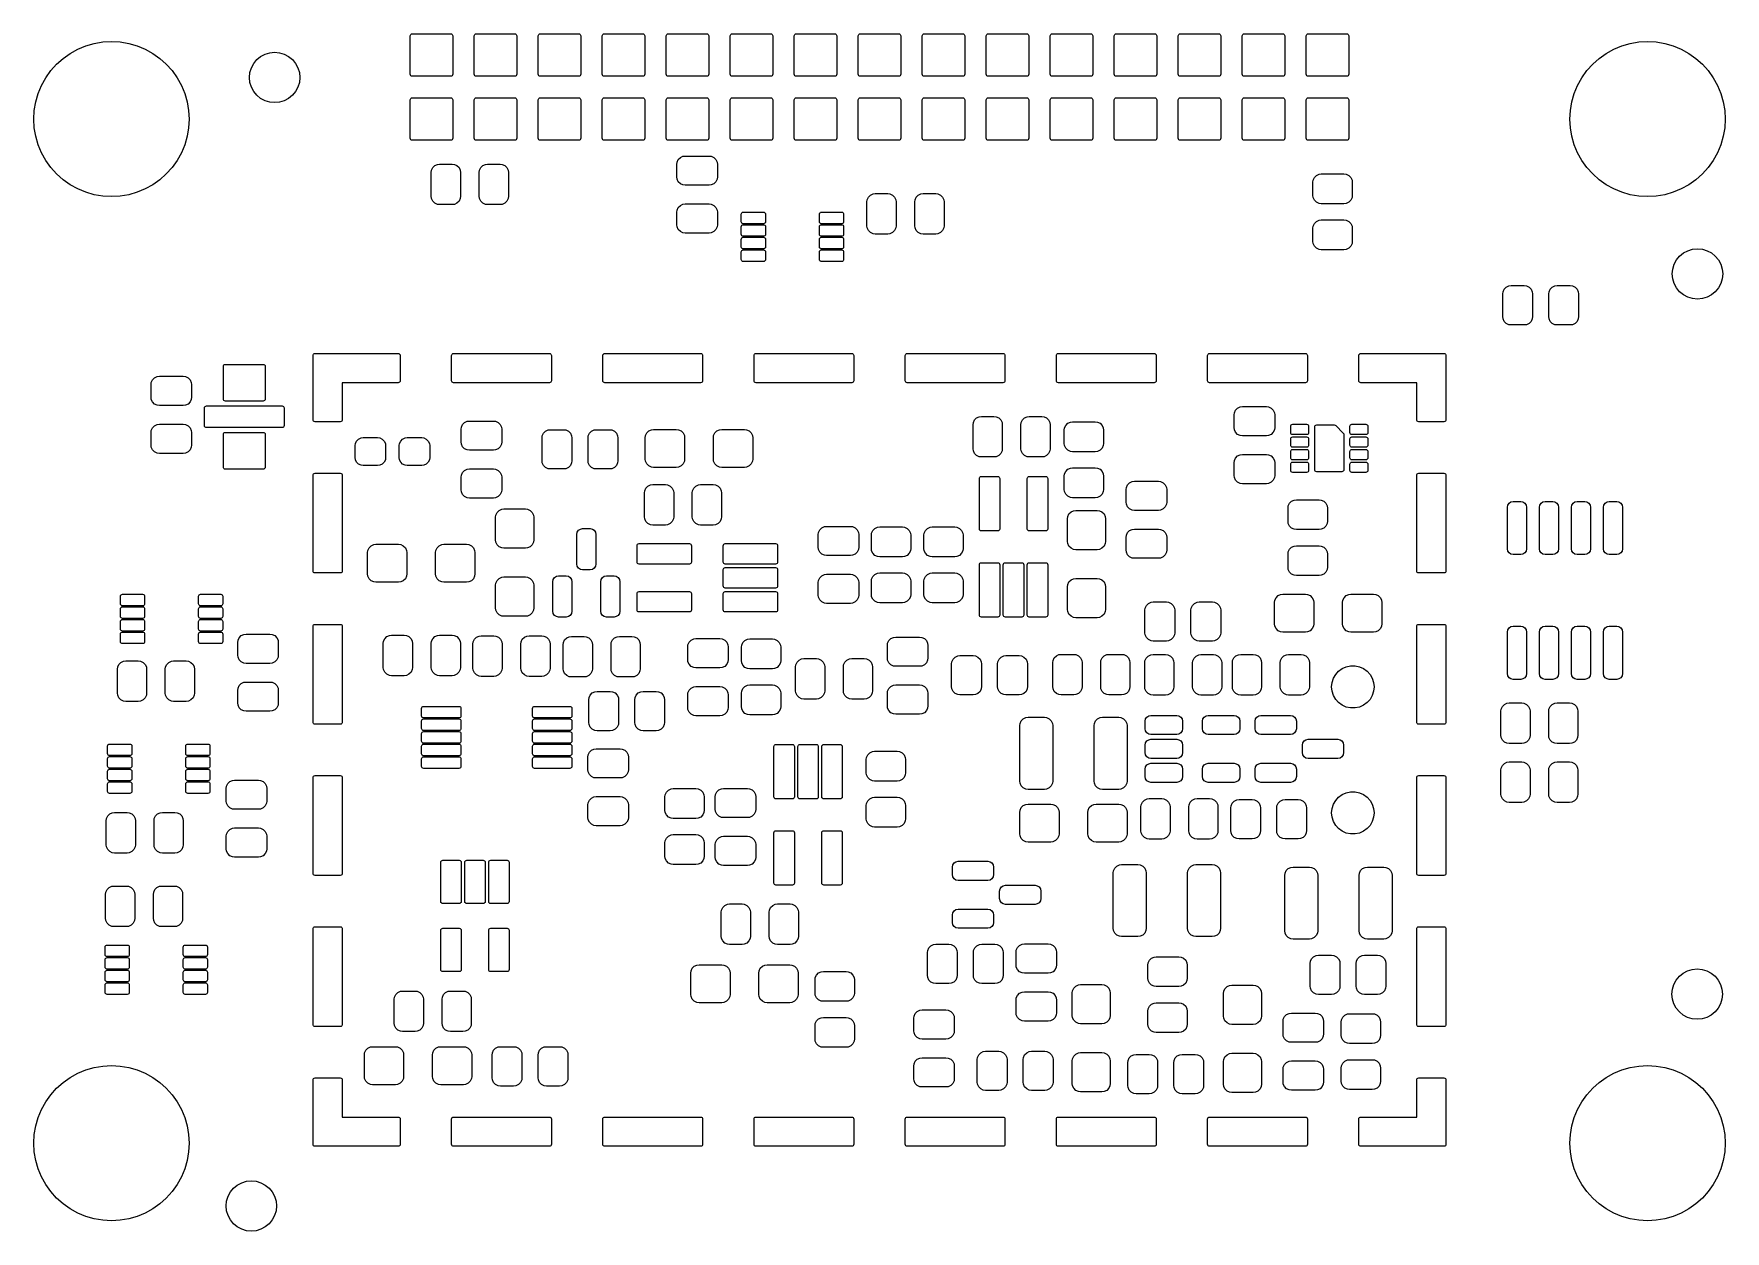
# Model space of a CAD drawing. Extents: x 0.28 to 2.92, y 0.26 to 2.13.
import ezdxf

# ---------------------------------------------------------------- set-up
doc = ezdxf.new("R2010")
doc.units = 0
doc.header["$MEASUREMENT"] = 0
doc.layers.add('BLACK', color=7, linetype='CONTINUOUS')

msp = doc.modelspace()

# ---------------------------------------------------------------- linework, layer by layer
at = {"layer": 'BLACK', "linetype": 'CONTINUOUS'}
for p, q in [((0.347387, 2.10925), (0.35995, 2.11446)), ((0.35995, 2.11446), (0.373017, 2.11822)), ((0.373017, 2.11822), (0.386423, 2.1205)), ((0.386423, 2.1205), (0.4, 2.12126)), ((0.4, 2.12126), (0.413577, 2.1205)), ((0.413577, 2.1205), (0.426983, 2.11822)), ((0.426983, 2.11822), (0.44005, 2.11446)), ((0.44005, 2.11446), (0.452613, 2.10925)), ((0.86685, 2.13), (0.86709, 2.13121)), ((0.86685, 2.07), (0.86685, 2.13)), ((0.86709, 2.13121), (0.867773, 2.13223)), ((0.867773, 2.13223), (0.868795, 2.13291)), ((0.868795, 2.13291), (0.87, 2.13315)), ((0.87, 2.13315), (0.93, 2.13315)), ((0.93, 2.13315), (0.931205, 2.13291)), ((0.931205, 2.13291), (0.932227, 2.13223)), ((0.932227, 2.13223), (0.93291, 2.13121)), ((0.93291, 2.13121), (0.93315, 2.13)), ((0.93315, 2.13), (0.93315, 2.07)), ((0.96685, 2.13), (0.96709, 2.13121)), ((0.96685, 2.07), (0.96685, 2.13)), ((0.96709, 2.13121), (0.967773, 2.13223)), ((0.967773, 2.13223), (0.968795, 2.13291)), ((0.968795, 2.13291), (0.97, 2.13315)), ((0.97, 2.13315), (1.03, 2.13315)), ((1.03, 2.13315), (1.03121, 2.13291)), ((1.03121, 2.13291), (1.03223, 2.13223)), ((1.03223, 2.13223), (1.03291, 2.13121)), ((1.03291, 2.13121), (1.03315, 2.13)), ((1.03315, 2.13), (1.03315, 2.07)), ((1.06685, 2.13), (1.06709, 2.13121)), ((1.06685, 2.07), (1.06685, 2.13)), ((1.06709, 2.13121), (1.06777, 2.13223)), ((1.06777, 2.13223), (1.06879, 2.13291)), ((1.06879, 2.13291), (1.07, 2.13315)), ((1.07, 2.13315), (1.13, 2.13315)), ((1.13, 2.13315), (1.13121, 2.13291)), ((1.13121, 2.13291), (1.13223, 2.13223)), ((1.13223, 2.13223), (1.13291, 2.13121)), ((1.13291, 2.13121), (1.13315, 2.13)), ((1.13315, 2.13), (1.13315, 2.07)), ((1.16685, 2.13), (1.16709, 2.13121)), ((1.16685, 2.07), (1.16685, 2.13)), ((1.16709, 2.13121), (1.16777, 2.13223)), ((1.16777, 2.13223), (1.16879, 2.13291)), ((1.16879, 2.13291), (1.17, 2.13315)), ((1.17, 2.13315), (1.23, 2.13315)), ((1.23, 2.13315), (1.23121, 2.13291)), ((1.23121, 2.13291), (1.23223, 2.13223)), ((1.23223, 2.13223), (1.23291, 2.13121)), ((1.23291, 2.13121), (1.23315, 2.13)), ((1.23315, 2.13), (1.23315, 2.07)), ((1.26685, 2.13), (1.26709, 2.13121)), ((1.26685, 2.07), (1.26685, 2.13)), ((1.26709, 2.13121), (1.26777, 2.13223)), ((1.26777, 2.13223), (1.26879, 2.13291)), ((1.26879, 2.13291), (1.27, 2.13315)), ((1.27, 2.13315), (1.33, 2.13315)), ((1.33, 2.13315), (1.33121, 2.13291)), ((1.33121, 2.13291), (1.33223, 2.13223)), ((1.33223, 2.13223), (1.33291, 2.13121)), ((1.33291, 2.13121), (1.33315, 2.13)), ((1.33315, 2.13), (1.33315, 2.07)), ((1.36685, 2.13), (1.36709, 2.13121)), ((1.36685, 2.07), (1.36685, 2.13)), ((1.36709, 2.13121), (1.36777, 2.13223)), ((1.36777, 2.13223), (1.36879, 2.13291)), ((1.36879, 2.13291), (1.37, 2.13315)), ((1.37, 2.13315), (1.43, 2.13315)), ((1.43, 2.13315), (1.43121, 2.13291)), ((1.43121, 2.13291), (1.43223, 2.13223)), ((1.43223, 2.13223), (1.43291, 2.13121)), ((1.43291, 2.13121), (1.43315, 2.13)), ((1.43315, 2.13), (1.43315, 2.07)), ((1.46685, 2.13), (1.46709, 2.13121)), ((1.46685, 2.07), (1.46685, 2.13)), ((1.46709, 2.13121), (1.46777, 2.13223)), ((1.46777, 2.13223), (1.46879, 2.13291)), ((1.46879, 2.13291), (1.47, 2.13315)), ((1.47, 2.13315), (1.53, 2.13315)), ((1.53, 2.13315), (1.53121, 2.13291)), ((1.53121, 2.13291), (1.53223, 2.13223)), ((1.53223, 2.13223), (1.53291, 2.13121)), ((1.53291, 2.13121), (1.53315, 2.13)), ((1.53315, 2.13), (1.53315, 2.07)), ((1.56685, 2.13), (1.56709, 2.13121)), ((1.56685, 2.07), (1.56685, 2.13)), ((1.56709, 2.13121), (1.56777, 2.13223)), ((1.56777, 2.13223), (1.56879, 2.13291)), ((1.56879, 2.13291), (1.57, 2.13315)), ((1.57, 2.13315), (1.63, 2.13315)), ((1.63, 2.13315), (1.63121, 2.13291)), ((1.63121, 2.13291), (1.63223, 2.13223)), ((1.63223, 2.13223), (1.63291, 2.13121)), ((1.63291, 2.13121), (1.63315, 2.13)), ((1.63315, 2.13), (1.63315, 2.07)), ((1.66685, 2.13), (1.66709, 2.13121)), ((1.66685, 2.07), (1.66685, 2.13)), ((1.66709, 2.13121), (1.66777, 2.13223)), ((1.66777, 2.13223), (1.66879, 2.13291)), ((1.66879, 2.13291), (1.67, 2.13315)), ((1.67, 2.13315), (1.73, 2.13315)), ((1.73, 2.13315), (1.73121, 2.13291)), ((1.73121, 2.13291), (1.73223, 2.13223)), ((1.73223, 2.13223), (1.73291, 2.13121)), ((1.73291, 2.13121), (1.73315, 2.13)), ((1.73315, 2.13), (1.73315, 2.07)), ((1.76685, 2.13), (1.76709, 2.13121)), ((1.76685, 2.07), (1.76685, 2.13)), ((1.76709, 2.13121), (1.76777, 2.13223)), ((1.76777, 2.13223), (1.76879, 2.13291)), ((1.76879, 2.13291), (1.77, 2.13315)), ((1.77, 2.13315), (1.83, 2.13315)), ((1.83, 2.13315), (1.83121, 2.13291)), ((1.83121, 2.13291), (1.83223, 2.13223)), ((1.83223, 2.13223), (1.83291, 2.13121)), ((1.83291, 2.13121), (1.83315, 2.13)), ((1.83315, 2.13), (1.83315, 2.07)), ((1.86685, 2.13), (1.86709, 2.13121)), ((1.86685, 2.07), (1.86685, 2.13)), ((1.86709, 2.13121), (1.86777, 2.13223)), ((1.86777, 2.13223), (1.86879, 2.13291)), ((1.86879, 2.13291), (1.87, 2.13315)), ((1.87, 2.13315), (1.93, 2.13315)), ((1.93, 2.13315), (1.93121, 2.13291)), ((1.93121, 2.13291), (1.93223, 2.13223)), ((1.93223, 2.13223), (1.93291, 2.13121)), ((1.93291, 2.13121), (1.93315, 2.13)), ((1.93315, 2.13), (1.93315, 2.07)), ((1.96685, 2.13), (1.96709, 2.13121)), ((1.96685, 2.07), (1.96685, 2.13)), ((1.96709, 2.13121), (1.96777, 2.13223)), ((1.96777, 2.13223), (1.96879, 2.13291)), ((1.96879, 2.13291), (1.97, 2.13315)), ((1.97, 2.13315), (2.03, 2.13315)), ((2.03, 2.13315), (2.03121, 2.13291)), ((2.03121, 2.13291), (2.03223, 2.13223)), ((2.03223, 2.13223), (2.03291, 2.13121)), ((2.03291, 2.13121), (2.03315, 2.13)), ((2.03315, 2.13), (2.03315, 2.07)), ((2.06685, 2.13), (2.06709, 2.13121)), ((2.06685, 2.07), (2.06685, 2.13)), ((2.06709, 2.13121), (2.06777, 2.13223)), ((2.06777, 2.13223), (2.06879, 2.13291)), ((2.06879, 2.13291), (2.07, 2.13315)), ((2.07, 2.13315), (2.13, 2.13315)), ((2.13, 2.13315), (2.13121, 2.13291)), ((2.13121, 2.13291), (2.13223, 2.13223)), ((2.13223, 2.13223), (2.13291, 2.13121)), ((2.13291, 2.13121), (2.13315, 2.13)), ((2.13315, 2.13), (2.13315, 2.07)), ((2.16685, 2.13), (2.16709, 2.13121)), ((2.16685, 2.07), (2.16685, 2.13)), ((2.16709, 2.13121), (2.16777, 2.13223)), ((2.16777, 2.13223), (2.16879, 2.13291)), ((2.16879, 2.13291), (2.17, 2.13315)), ((2.17, 2.13315), (2.23, 2.13315)), ((2.23, 2.13315), (2.23121, 2.13291)), ((2.23121, 2.13291), (2.23223, 2.13223)), ((2.23223, 2.13223), (2.23291, 2.13121)), ((2.23291, 2.13121), (2.23315, 2.13)), ((2.23315, 2.13), (2.23315, 2.07)), ((2.26685, 2.13), (2.26709, 2.13121)), ((2.26685, 2.07), (2.26685, 2.13)), ((2.26709, 2.13121), (2.26777, 2.13223)), ((2.26777, 2.13223), (2.26879, 2.13291)), ((2.26879, 2.13291), (2.27, 2.13315)), ((2.27, 2.13315), (2.33, 2.13315)), ((2.33, 2.13315), (2.33121, 2.13291)), ((2.33121, 2.13291), (2.33223, 2.13223)), ((2.33223, 2.13223), (2.33291, 2.13121)), ((2.33291, 2.13121), (2.33315, 2.13)), ((2.33315, 2.13), (2.33315, 2.07)), ((2.74739, 2.10925), (2.75995, 2.11446)), ((2.75995, 2.11446), (2.77302, 2.11822)), ((2.77302, 2.11822), (2.78642, 2.1205)), ((2.78642, 2.1205), (2.8, 2.12126)), ((2.8, 2.12126), (2.81358, 2.1205)), ((2.81358, 2.1205), (2.82698, 2.11822)), ((2.82698, 2.11822), (2.84005, 2.11446)), ((2.84005, 2.11446), (2.85261, 2.10925)), ((0.314256, 2.08574), (0.324396, 2.0948)), ((0.324396, 2.0948), (0.335486, 2.10267)), ((0.335486, 2.10267), (0.347387, 2.10925)), ((0.452613, 2.10925), (0.464514, 2.10267)), ((0.464514, 2.10267), (0.475604, 2.0948)), ((0.475604, 2.0948), (0.485744, 2.08574)), ((0.622265, 2.08687), (0.627161, 2.09284)), ((0.627161, 2.09284), (0.633127, 2.09774)), ((0.633127, 2.09774), (0.639934, 2.10137)), ((0.639934, 2.10137), (0.647319, 2.10361)), ((0.647319, 2.10361), (0.655, 2.10437)), ((0.655, 2.10437), (0.662681, 2.10361)), ((0.662681, 2.10361), (0.670066, 2.10137)), ((0.670066, 2.10137), (0.676873, 2.09774)), ((0.676873, 2.09774), (0.682839, 2.09284)), ((0.682839, 2.09284), (0.687735, 2.08687)), ((2.71426, 2.08574), (2.7244, 2.0948)), ((2.7244, 2.0948), (2.73549, 2.10267)), ((2.73549, 2.10267), (2.74739, 2.10925)), ((2.85261, 2.10925), (2.86451, 2.10267)), ((2.86451, 2.10267), (2.8756, 2.0948)), ((2.8756, 2.0948), (2.88574, 2.08574)), ((0.290749, 2.05261), (0.297326, 2.06451)), ((0.297326, 2.06451), (0.305195, 2.0756)), ((0.305195, 2.0756), (0.314256, 2.08574)), ((0.485744, 2.08574), (0.494805, 2.0756)), ((0.494805, 2.0756), (0.502674, 2.06451)), ((0.502674, 2.06451), (0.509251, 2.05261)), ((0.61563, 2.065), (0.616386, 2.07268)), ((0.616386, 2.05732), (0.61563, 2.065)), ((0.616386, 2.07268), (0.618627, 2.08007)), ((0.618627, 2.08007), (0.622265, 2.08687)), ((0.687735, 2.08687), (0.691373, 2.08007)), ((0.691373, 2.08007), (0.693614, 2.07268)), ((0.693614, 2.07268), (0.69437, 2.065)), ((0.69437, 2.065), (0.693614, 2.05732)), ((0.86709, 2.06879), (0.86685, 2.07)), ((0.867773, 2.06777), (0.86709, 2.06879)), ((0.868795, 2.06709), (0.867773, 2.06777)), ((0.87, 2.06685), (0.868795, 2.06709)), ((0.93, 2.06685), (0.87, 2.06685)), ((0.931205, 2.06709), (0.93, 2.06685)), ((0.932227, 2.06777), (0.931205, 2.06709)), ((0.93291, 2.06879), (0.932227, 2.06777)), ((0.93315, 2.07), (0.93291, 2.06879)), ((0.96709, 2.06879), (0.96685, 2.07)), ((0.967773, 2.06777), (0.96709, 2.06879)), ((0.968795, 2.06709), (0.967773, 2.06777)), ((0.97, 2.06685), (0.968795, 2.06709)), ((1.03, 2.06685), (0.97, 2.06685)), ((1.03121, 2.06709), (1.03, 2.06685)), ((1.03223, 2.06777), (1.03121, 2.06709)), ((1.03291, 2.06879), (1.03223, 2.06777)), ((1.03315, 2.07), (1.03291, 2.06879)), ((1.06709, 2.06879), (1.06685, 2.07)), ((1.06777, 2.06777), (1.06709, 2.06879)), ((1.06879, 2.06709), (1.06777, 2.06777)), ((1.07, 2.06685), (1.06879, 2.06709)), ((1.13, 2.06685), (1.07, 2.06685)), ((1.13121, 2.06709), (1.13, 2.06685)), ((1.13223, 2.06777), (1.13121, 2.06709)), ((1.13291, 2.06879), (1.13223, 2.06777)), ((1.13315, 2.07), (1.13291, 2.06879)), ((1.16709, 2.06879), (1.16685, 2.07)), ((1.16777, 2.06777), (1.16709, 2.06879)), ((1.16879, 2.06709), (1.16777, 2.06777)), ((1.17, 2.06685), (1.16879, 2.06709)), ((1.23, 2.06685), (1.17, 2.06685)), ((1.23121, 2.06709), (1.23, 2.06685)), ((1.23223, 2.06777), (1.23121, 2.06709)), ((1.23291, 2.06879), (1.23223, 2.06777)), ((1.23315, 2.07), (1.23291, 2.06879)), ((1.26709, 2.06879), (1.26685, 2.07)), ((1.26777, 2.06777), (1.26709, 2.06879)), ((1.26879, 2.06709), (1.26777, 2.06777)), ((1.27, 2.06685), (1.26879, 2.06709)), ((1.33, 2.06685), (1.27, 2.06685)), ((1.33121, 2.06709), (1.33, 2.06685)), ((1.33223, 2.06777), (1.33121, 2.06709)), ((1.33291, 2.06879), (1.33223, 2.06777)), ((1.33315, 2.07), (1.33291, 2.06879)), ((1.36709, 2.06879), (1.36685, 2.07)), ((1.36777, 2.06777), (1.36709, 2.06879)), ((1.36879, 2.06709), (1.36777, 2.06777)), ((1.37, 2.06685), (1.36879, 2.06709)), ((1.43, 2.06685), (1.37, 2.06685)), ((1.43121, 2.06709), (1.43, 2.06685)), ((1.43223, 2.06777), (1.43121, 2.06709)), ((1.43291, 2.06879), (1.43223, 2.06777)), ((1.43315, 2.07), (1.43291, 2.06879)), ((1.46709, 2.06879), (1.46685, 2.07)), ((1.46777, 2.06777), (1.46709, 2.06879)), ((1.46879, 2.06709), (1.46777, 2.06777)), ((1.47, 2.06685), (1.46879, 2.06709)), ((1.53, 2.06685), (1.47, 2.06685)), ((1.53121, 2.06709), (1.53, 2.06685)), ((1.53223, 2.06777), (1.53121, 2.06709)), ((1.53291, 2.06879), (1.53223, 2.06777)), ((1.53315, 2.07), (1.53291, 2.06879)), ((1.56709, 2.06879), (1.56685, 2.07)), ((1.56777, 2.06777), (1.56709, 2.06879)), ((1.56879, 2.06709), (1.56777, 2.06777)), ((1.57, 2.06685), (1.56879, 2.06709)), ((1.63, 2.06685), (1.57, 2.06685)), ((1.63121, 2.06709), (1.63, 2.06685)), ((1.63223, 2.06777), (1.63121, 2.06709)), ((1.63291, 2.06879), (1.63223, 2.06777)), ((1.63315, 2.07), (1.63291, 2.06879)), ((1.66709, 2.06879), (1.66685, 2.07)), ((1.66777, 2.06777), (1.66709, 2.06879)), ((1.66879, 2.06709), (1.66777, 2.06777)), ((1.67, 2.06685), (1.66879, 2.06709)), ((1.73, 2.06685), (1.67, 2.06685)), ((1.73121, 2.06709), (1.73, 2.06685)), ((1.73223, 2.06777), (1.73121, 2.06709)), ((1.73291, 2.06879), (1.73223, 2.06777)), ((1.73315, 2.07), (1.73291, 2.06879)), ((1.76709, 2.06879), (1.76685, 2.07)), ((1.76777, 2.06777), (1.76709, 2.06879)), ((1.76879, 2.06709), (1.76777, 2.06777)), ((1.77, 2.06685), (1.76879, 2.06709)), ((1.83, 2.06685), (1.77, 2.06685)), ((1.83121, 2.06709), (1.83, 2.06685)), ((1.83223, 2.06777), (1.83121, 2.06709)), ((1.83291, 2.06879), (1.83223, 2.06777)), ((1.83315, 2.07), (1.83291, 2.06879)), ((1.86709, 2.06879), (1.86685, 2.07)), ((1.86777, 2.06777), (1.86709, 2.06879)), ((1.86879, 2.06709), (1.86777, 2.06777)), ((1.87, 2.06685), (1.86879, 2.06709)), ((1.93, 2.06685), (1.87, 2.06685)), ((1.93121, 2.06709), (1.93, 2.06685)), ((1.93223, 2.06777), (1.93121, 2.06709)), ((1.93291, 2.06879), (1.93223, 2.06777)), ((1.93315, 2.07), (1.93291, 2.06879)), ((1.96709, 2.06879), (1.96685, 2.07)), ((1.96777, 2.06777), (1.96709, 2.06879)), ((1.96879, 2.06709), (1.96777, 2.06777)), ((1.97, 2.06685), (1.96879, 2.06709)), ((2.03, 2.06685), (1.97, 2.06685)), ((2.03121, 2.06709), (2.03, 2.06685)), ((2.03223, 2.06777), (2.03121, 2.06709)), ((2.03291, 2.06879), (2.03223, 2.06777)), ((2.03315, 2.07), (2.03291, 2.06879)), ((2.06709, 2.06879), (2.06685, 2.07)), ((2.06777, 2.06777), (2.06709, 2.06879)), ((2.06879, 2.06709), (2.06777, 2.06777)), ((2.07, 2.06685), (2.06879, 2.06709)), ((2.13, 2.06685), (2.07, 2.06685)), ((2.13121, 2.06709), (2.13, 2.06685)), ((2.13223, 2.06777), (2.13121, 2.06709)), ((2.13291, 2.06879), (2.13223, 2.06777)), ((2.13315, 2.07), (2.13291, 2.06879)), ((2.16709, 2.06879), (2.16685, 2.07)), ((2.16777, 2.06777), (2.16709, 2.06879)), ((2.16879, 2.06709), (2.16777, 2.06777)), ((2.17, 2.06685), (2.16879, 2.06709)), ((2.23, 2.06685), (2.17, 2.06685)), ((2.23121, 2.06709), (2.23, 2.06685)), ((2.23223, 2.06777), (2.23121, 2.06709)), ((2.23291, 2.06879), (2.23223, 2.06777)), ((2.23315, 2.07), (2.23291, 2.06879)), ((2.26709, 2.06879), (2.26685, 2.07)), ((2.26777, 2.06777), (2.26709, 2.06879)), ((2.26879, 2.06709), (2.26777, 2.06777)), ((2.27, 2.06685), (2.26879, 2.06709)), ((2.33, 2.06685), (2.27, 2.06685)), ((2.33121, 2.06709), (2.33, 2.06685)), ((2.33223, 2.06777), (2.33121, 2.06709)), ((2.33291, 2.06879), (2.33223, 2.06777)), ((2.33315, 2.07), (2.33291, 2.06879)), ((2.69075, 2.05261), (2.69733, 2.06451)), ((2.69733, 2.06451), (2.7052, 2.0756)), ((2.7052, 2.0756), (2.71426, 2.08574)), ((2.88574, 2.08574), (2.8948, 2.0756)), ((2.8948, 2.0756), (2.90267, 2.06451)), ((2.90267, 2.06451), (2.90925, 2.05261)), ((0.28178, 2.02698), (0.285545, 2.04005)), ((0.285545, 2.04005), (0.290749, 2.05261)), ((0.509251, 2.05261), (0.514455, 2.04005)), ((0.514455, 2.04005), (0.51822, 2.02698)), ((0.618627, 2.04993), (0.616386, 2.05732)), ((0.622265, 2.04313), (0.618627, 2.04993)), ((0.627161, 2.03716), (0.622265, 2.04313)), ((0.633127, 2.03226), (0.627161, 2.03716)), ((0.682839, 2.03716), (0.676873, 2.03226)), ((0.687735, 2.04313), (0.682839, 2.03716)), ((0.691373, 2.04993), (0.687735, 2.04313)), ((0.693614, 2.05732), (0.691373, 2.04993)), ((2.68178, 2.02698), (2.68554, 2.04005)), ((2.68554, 2.04005), (2.69075, 2.05261)), ((2.90925, 2.05261), (2.91446, 2.04005)), ((2.91446, 2.04005), (2.91822, 2.02698)), ((0.27874, 2), (0.279503, 2.01358)), ((0.279503, 2.01358), (0.28178, 2.02698)), ((0.51822, 2.02698), (0.520497, 2.01358)), ((0.520497, 2.01358), (0.52126, 2)), ((0.639934, 2.02863), (0.633127, 2.03226)), ((0.647319, 2.02639), (0.639934, 2.02863)), ((0.655, 2.02563), (0.647319, 2.02639)), ((0.662681, 2.02639), (0.655, 2.02563)), ((0.670066, 2.02863), (0.662681, 2.02639)), ((0.676873, 2.03226), (0.670066, 2.02863)), ((0.86685, 2.03), (0.86709, 2.03121)), ((0.86685, 1.97), (0.86685, 2.03)), ((0.86709, 2.03121), (0.867773, 2.03223)), ((0.867773, 2.03223), (0.868795, 2.03291)), ((0.868795, 2.03291), (0.87, 2.03315)), ((0.87, 2.03315), (0.93, 2.03315)), ((0.93, 2.03315), (0.931205, 2.03291)), ((0.931205, 2.03291), (0.932227, 2.03223)), ((0.932227, 2.03223), (0.93291, 2.03121)), ((0.93291, 2.03121), (0.93315, 2.03)), ((0.93315, 2.03), (0.93315, 1.97)), ((0.96685, 2.03), (0.96709, 2.03121)), ((0.96685, 1.97), (0.96685, 2.03)), ((0.96709, 2.03121), (0.967773, 2.03223)), ((0.967773, 2.03223), (0.968795, 2.03291)), ((0.968795, 2.03291), (0.97, 2.03315)), ((0.97, 2.03315), (1.03, 2.03315)), ((1.03, 2.03315), (1.03121, 2.03291)), ((1.03121, 2.03291), (1.03223, 2.03223)), ((1.03223, 2.03223), (1.03291, 2.03121)), ((1.03291, 2.03121), (1.03315, 2.03)), ((1.03315, 2.03), (1.03315, 1.97)), ((1.06685, 2.03), (1.06709, 2.03121)), ((1.06685, 1.97), (1.06685, 2.03)), ((1.06709, 2.03121), (1.06777, 2.03223)), ((1.06777, 2.03223), (1.06879, 2.03291)), ((1.06879, 2.03291), (1.07, 2.03315)), ((1.07, 2.03315), (1.13, 2.03315)), ((1.13, 2.03315), (1.13121, 2.03291)), ((1.13121, 2.03291), (1.13223, 2.03223)), ((1.13223, 2.03223), (1.13291, 2.03121)), ((1.13291, 2.03121), (1.13315, 2.03)), ((1.13315, 2.03), (1.13315, 1.97)), ((1.16685, 2.03), (1.16709, 2.03121)), ((1.16685, 1.97), (1.16685, 2.03)), ((1.16709, 2.03121), (1.16777, 2.03223)), ((1.16777, 2.03223), (1.16879, 2.03291)), ((1.16879, 2.03291), (1.17, 2.03315)), ((1.17, 2.03315), (1.23, 2.03315)), ((1.23, 2.03315), (1.23121, 2.03291)), ((1.23121, 2.03291), (1.23223, 2.03223)), ((1.23223, 2.03223), (1.23291, 2.03121)), ((1.23291, 2.03121), (1.23315, 2.03)), ((1.23315, 2.03), (1.23315, 1.97)), ((1.26685, 2.03), (1.26709, 2.03121)), ((1.26685, 1.97), (1.26685, 2.03)), ((1.26709, 2.03121), (1.26777, 2.03223)), ((1.26777, 2.03223), (1.26879, 2.03291)), ((1.26879, 2.03291), (1.27, 2.03315)), ((1.27, 2.03315), (1.33, 2.03315)), ((1.33, 2.03315), (1.33121, 2.03291)), ((1.33121, 2.03291), (1.33223, 2.03223)), ((1.33223, 2.03223), (1.33291, 2.03121)), ((1.33291, 2.03121), (1.33315, 2.03)), ((1.33315, 2.03), (1.33315, 1.97)), ((1.36685, 2.03), (1.36709, 2.03121)), ((1.36685, 1.97), (1.36685, 2.03)), ((1.36709, 2.03121), (1.36777, 2.03223)), ((1.36777, 2.03223), (1.36879, 2.03291)), ((1.36879, 2.03291), (1.37, 2.03315)), ((1.37, 2.03315), (1.43, 2.03315)), ((1.43, 2.03315), (1.43121, 2.03291)), ((1.43121, 2.03291), (1.43223, 2.03223)), ((1.43223, 2.03223), (1.43291, 2.03121)), ((1.43291, 2.03121), (1.43315, 2.03)), ((1.43315, 2.03), (1.43315, 1.97)), ((1.46685, 2.03), (1.46709, 2.03121)), ((1.46685, 1.97), (1.46685, 2.03)), ((1.46709, 2.03121), (1.46777, 2.03223)), ((1.46777, 2.03223), (1.46879, 2.03291)), ((1.46879, 2.03291), (1.47, 2.03315)), ((1.47, 2.03315), (1.53, 2.03315)), ((1.53, 2.03315), (1.53121, 2.03291)), ((1.53121, 2.03291), (1.53223, 2.03223)), ((1.53223, 2.03223), (1.53291, 2.03121)), ((1.53291, 2.03121), (1.53315, 2.03)), ((1.53315, 2.03), (1.53315, 1.97)), ((1.56685, 2.03), (1.56709, 2.03121)), ((1.56685, 1.97), (1.56685, 2.03)), ((1.56709, 2.03121), (1.56777, 2.03223)), ((1.56777, 2.03223), (1.56879, 2.03291)), ((1.56879, 2.03291), (1.57, 2.03315)), ((1.57, 2.03315), (1.63, 2.03315)), ((1.63, 2.03315), (1.63121, 2.03291)), ((1.63121, 2.03291), (1.63223, 2.03223)), ((1.63223, 2.03223), (1.63291, 2.03121)), ((1.63291, 2.03121), (1.63315, 2.03)), ((1.63315, 2.03), (1.63315, 1.97)), ((1.66685, 2.03), (1.66709, 2.03121)), ((1.66685, 1.97), (1.66685, 2.03)), ((1.66709, 2.03121), (1.66777, 2.03223)), ((1.66777, 2.03223), (1.66879, 2.03291)), ((1.66879, 2.03291), (1.67, 2.03315)), ((1.67, 2.03315), (1.73, 2.03315)), ((1.73, 2.03315), (1.73121, 2.03291)), ((1.73121, 2.03291), (1.73223, 2.03223)), ((1.73223, 2.03223), (1.73291, 2.03121)), ((1.73291, 2.03121), (1.73315, 2.03)), ((1.73315, 2.03), (1.73315, 1.97)), ((1.76685, 2.03), (1.76709, 2.03121)), ((1.76685, 1.97), (1.76685, 2.03)), ((1.76709, 2.03121), (1.76777, 2.03223)), ((1.76777, 2.03223), (1.76879, 2.03291)), ((1.76879, 2.03291), (1.77, 2.03315)), ((1.77, 2.03315), (1.83, 2.03315)), ((1.83, 2.03315), (1.83121, 2.03291)), ((1.83121, 2.03291), (1.83223, 2.03223)), ((1.83223, 2.03223), (1.83291, 2.03121)), ((1.83291, 2.03121), (1.83315, 2.03)), ((1.83315, 2.03), (1.83315, 1.97)), ((1.86685, 2.03), (1.86709, 2.03121)), ((1.86685, 1.97), (1.86685, 2.03)), ((1.86709, 2.03121), (1.86777, 2.03223)), ((1.86777, 2.03223), (1.86879, 2.03291)), ((1.86879, 2.03291), (1.87, 2.03315)), ((1.87, 2.03315), (1.93, 2.03315)), ((1.93, 2.03315), (1.93121, 2.03291)), ((1.93121, 2.03291), (1.93223, 2.03223)), ((1.93223, 2.03223), (1.93291, 2.03121)), ((1.93291, 2.03121), (1.93315, 2.03)), ((1.93315, 2.03), (1.93315, 1.97)), ((1.96685, 2.03), (1.96709, 2.03121)), ((1.96685, 1.97), (1.96685, 2.03)), ((1.96709, 2.03121), (1.96777, 2.03223)), ((1.96777, 2.03223), (1.96879, 2.03291)), ((1.96879, 2.03291), (1.97, 2.03315)), ((1.97, 2.03315), (2.03, 2.03315)), ((2.03, 2.03315), (2.03121, 2.03291)), ((2.03121, 2.03291), (2.03223, 2.03223)), ((2.03223, 2.03223), (2.03291, 2.03121)), ((2.03291, 2.03121), (2.03315, 2.03)), ((2.03315, 2.03), (2.03315, 1.97)), ((2.06685, 2.03), (2.06709, 2.03121)), ((2.06685, 1.97), (2.06685, 2.03)), ((2.06709, 2.03121), (2.06777, 2.03223)), ((2.06777, 2.03223), (2.06879, 2.03291)), ((2.06879, 2.03291), (2.07, 2.03315)), ((2.07, 2.03315), (2.13, 2.03315)), ((2.13, 2.03315), (2.13121, 2.03291)), ((2.13121, 2.03291), (2.13223, 2.03223)), ((2.13223, 2.03223), (2.13291, 2.03121)), ((2.13291, 2.03121), (2.13315, 2.03)), ((2.13315, 2.03), (2.13315, 1.97)), ((2.16685, 2.03), (2.16709, 2.03121)), ((2.16685, 1.97), (2.16685, 2.03)), ((2.16709, 2.03121), (2.16777, 2.03223)), ((2.16777, 2.03223), (2.16879, 2.03291)), ((2.16879, 2.03291), (2.17, 2.03315)), ((2.17, 2.03315), (2.23, 2.03315)), ((2.23, 2.03315), (2.23121, 2.03291)), ((2.23121, 2.03291), (2.23223, 2.03223)), ((2.23223, 2.03223), (2.23291, 2.03121)), ((2.23291, 2.03121), (2.23315, 2.03)), ((2.23315, 2.03), (2.23315, 1.97)), ((2.26685, 2.03), (2.26709, 2.03121)), ((2.26685, 1.97), (2.26685, 2.03)), ((2.26709, 2.03121), (2.26777, 2.03223)), ((2.26777, 2.03223), (2.26879, 2.03291)), ((2.26879, 2.03291), (2.27, 2.03315)), ((2.27, 2.03315), (2.33, 2.03315)), ((2.33, 2.03315), (2.33121, 2.03291)), ((2.33121, 2.03291), (2.33223, 2.03223)), ((2.33223, 2.03223), (2.33291, 2.03121)), ((2.33291, 2.03121), (2.33315, 2.03)), ((2.33315, 2.03), (2.33315, 1.97)), ((2.67874, 2), (2.6795, 2.01358)), ((2.6795, 2.01358), (2.68178, 2.02698)), ((2.91822, 2.02698), (2.9205, 2.01358)), ((2.9205, 2.01358), (2.92126, 2)), ((0.279503, 1.98642), (0.27874, 2)), ((0.28178, 1.97302), (0.279503, 1.98642)), ((0.520497, 1.98642), (0.51822, 1.97302)), ((0.52126, 2), (0.520497, 1.98642)), ((2.6795, 1.98642), (2.67874, 2)), ((2.68178, 1.97302), (2.6795, 1.98642)), ((2.9205, 1.98642), (2.91822, 1.97302)), ((2.92126, 2), (2.9205, 1.98642)), ((0.285545, 1.95995), (0.28178, 1.97302)), ((0.290749, 1.94739), (0.285545, 1.95995)), ((0.514455, 1.95995), (0.509251, 1.94739)), ((0.51822, 1.97302), (0.514455, 1.95995)), ((0.86709, 1.96879), (0.86685, 1.97)), ((0.867773, 1.96777), (0.86709, 1.96879)), ((0.868795, 1.96709), (0.867773, 1.96777)), ((0.87, 1.96685), (0.868795, 1.96709)), ((0.93, 1.96685), (0.87, 1.96685)), ((0.931205, 1.96709), (0.93, 1.96685)), ((0.932227, 1.96777), (0.931205, 1.96709)), ((0.93291, 1.96879), (0.932227, 1.96777)), ((0.93315, 1.97), (0.93291, 1.96879)), ((0.96709, 1.96879), (0.96685, 1.97)), ((0.967773, 1.96777), (0.96709, 1.96879)), ((0.968795, 1.96709), (0.967773, 1.96777)), ((0.97, 1.96685), (0.968795, 1.96709)), ((1.03, 1.96685), (0.97, 1.96685)), ((1.03121, 1.96709), (1.03, 1.96685)), ((1.03223, 1.96777), (1.03121, 1.96709)), ((1.03291, 1.96879), (1.03223, 1.96777)), ((1.03315, 1.97), (1.03291, 1.96879)), ((1.06709, 1.96879), (1.06685, 1.97)), ((1.06777, 1.96777), (1.06709, 1.96879)), ((1.06879, 1.96709), (1.06777, 1.96777)), ((1.07, 1.96685), (1.06879, 1.96709)), ((1.13, 1.96685), (1.07, 1.96685)), ((1.13121, 1.96709), (1.13, 1.96685)), ((1.13223, 1.96777), (1.13121, 1.96709)), ((1.13291, 1.96879), (1.13223, 1.96777)), ((1.13315, 1.97), (1.13291, 1.96879)), ((1.16709, 1.96879), (1.16685, 1.97)), ((1.16777, 1.96777), (1.16709, 1.96879)), ((1.16879, 1.96709), (1.16777, 1.96777)), ((1.17, 1.96685), (1.16879, 1.96709)), ((1.23, 1.96685), (1.17, 1.96685)), ((1.23121, 1.96709), (1.23, 1.96685)), ((1.23223, 1.96777), (1.23121, 1.96709)), ((1.23291, 1.96879), (1.23223, 1.96777)), ((1.23315, 1.97), (1.23291, 1.96879)), ((1.26709, 1.96879), (1.26685, 1.97)), ((1.26777, 1.96777), (1.26709, 1.96879)), ((1.26879, 1.96709), (1.26777, 1.96777)), ((1.27, 1.96685), (1.26879, 1.96709)), ((1.33, 1.96685), (1.27, 1.96685)), ((1.33121, 1.96709), (1.33, 1.96685)), ((1.33223, 1.96777), (1.33121, 1.96709)), ((1.33291, 1.96879), (1.33223, 1.96777)), ((1.33315, 1.97), (1.33291, 1.96879)), ((1.36709, 1.96879), (1.36685, 1.97)), ((1.36777, 1.96777), (1.36709, 1.96879)), ((1.36879, 1.96709), (1.36777, 1.96777)), ((1.37, 1.96685), (1.36879, 1.96709)), ((1.43, 1.96685), (1.37, 1.96685)), ((1.43121, 1.96709), (1.43, 1.96685)), ((1.43223, 1.96777), (1.43121, 1.96709)), ((1.43291, 1.96879), (1.43223, 1.96777)), ((1.43315, 1.97), (1.43291, 1.96879)), ((1.46709, 1.96879), (1.46685, 1.97)), ((1.46777, 1.96777), (1.46709, 1.96879)), ((1.46879, 1.96709), (1.46777, 1.96777)), ((1.47, 1.96685), (1.46879, 1.96709)), ((1.53, 1.96685), (1.47, 1.96685)), ((1.53121, 1.96709), (1.53, 1.96685)), ((1.53223, 1.96777), (1.53121, 1.96709)), ((1.53291, 1.96879), (1.53223, 1.96777)), ((1.53315, 1.97), (1.53291, 1.96879)), ((1.56709, 1.96879), (1.56685, 1.97)), ((1.56777, 1.96777), (1.56709, 1.96879)), ((1.56879, 1.96709), (1.56777, 1.96777)), ((1.57, 1.96685), (1.56879, 1.96709)), ((1.63, 1.96685), (1.57, 1.96685)), ((1.63121, 1.96709), (1.63, 1.96685)), ((1.63223, 1.96777), (1.63121, 1.96709)), ((1.63291, 1.96879), (1.63223, 1.96777)), ((1.63315, 1.97), (1.63291, 1.96879)), ((1.66709, 1.96879), (1.66685, 1.97)), ((1.66777, 1.96777), (1.66709, 1.96879)), ((1.66879, 1.96709), (1.66777, 1.96777)), ((1.67, 1.96685), (1.66879, 1.96709)), ((1.73, 1.96685), (1.67, 1.96685)), ((1.73121, 1.96709), (1.73, 1.96685)), ((1.73223, 1.96777), (1.73121, 1.96709)), ((1.73291, 1.96879), (1.73223, 1.96777)), ((1.73315, 1.97), (1.73291, 1.96879)), ((1.76709, 1.96879), (1.76685, 1.97)), ((1.76777, 1.96777), (1.76709, 1.96879)), ((1.76879, 1.96709), (1.76777, 1.96777)), ((1.77, 1.96685), (1.76879, 1.96709)), ((1.83, 1.96685), (1.77, 1.96685)), ((1.83121, 1.96709), (1.83, 1.96685)), ((1.83223, 1.96777), (1.83121, 1.96709)), ((1.83291, 1.96879), (1.83223, 1.96777)), ((1.83315, 1.97), (1.83291, 1.96879)), ((1.86709, 1.96879), (1.86685, 1.97)), ((1.86777, 1.96777), (1.86709, 1.96879)), ((1.86879, 1.96709), (1.86777, 1.96777)), ((1.87, 1.96685), (1.86879, 1.96709)), ((1.93, 1.96685), (1.87, 1.96685)), ((1.93121, 1.96709), (1.93, 1.96685)), ((1.93223, 1.96777), (1.93121, 1.96709)), ((1.93291, 1.96879), (1.93223, 1.96777)), ((1.93315, 1.97), (1.93291, 1.96879)), ((1.96709, 1.96879), (1.96685, 1.97)), ((1.96777, 1.96777), (1.96709, 1.96879)), ((1.96879, 1.96709), (1.96777, 1.96777)), ((1.97, 1.96685), (1.96879, 1.96709)), ((2.03, 1.96685), (1.97, 1.96685)), ((2.03121, 1.96709), (2.03, 1.96685)), ((2.03223, 1.96777), (2.03121, 1.96709)), ((2.03291, 1.96879), (2.03223, 1.96777)), ((2.03315, 1.97), (2.03291, 1.96879)), ((2.06709, 1.96879), (2.06685, 1.97)), ((2.06777, 1.96777), (2.06709, 1.96879)), ((2.06879, 1.96709), (2.06777, 1.96777)), ((2.07, 1.96685), (2.06879, 1.96709)), ((2.13, 1.96685), (2.07, 1.96685)), ((2.13121, 1.96709), (2.13, 1.96685)), ((2.13223, 1.96777), (2.13121, 1.96709)), ((2.13291, 1.96879), (2.13223, 1.96777)), ((2.13315, 1.97), (2.13291, 1.96879)), ((2.16709, 1.96879), (2.16685, 1.97)), ((2.16777, 1.96777), (2.16709, 1.96879)), ((2.16879, 1.96709), (2.16777, 1.96777)), ((2.17, 1.96685), (2.16879, 1.96709)), ((2.23, 1.96685), (2.17, 1.96685)), ((2.23121, 1.96709), (2.23, 1.96685)), ((2.23223, 1.96777), (2.23121, 1.96709)), ((2.23291, 1.96879), (2.23223, 1.96777)), ((2.23315, 1.97), (2.23291, 1.96879)), ((2.26709, 1.96879), (2.26685, 1.97)), ((2.26777, 1.96777), (2.26709, 1.96879)), ((2.26879, 1.96709), (2.26777, 1.96777)), ((2.27, 1.96685), (2.26879, 1.96709)), ((2.33, 1.96685), (2.27, 1.96685)), ((2.33121, 1.96709), (2.33, 1.96685)), ((2.33223, 1.96777), (2.33121, 1.96709)), ((2.33291, 1.96879), (2.33223, 1.96777)), ((2.33315, 1.97), (2.33291, 1.96879)), ((2.68554, 1.95995), (2.68178, 1.97302)), ((2.69075, 1.94739), (2.68554, 1.95995)), ((2.91446, 1.95995), (2.90925, 1.94739)), ((2.91822, 1.97302), (2.91446, 1.95995)), ((0.297326, 1.93549), (0.290749, 1.94739)), ((0.305195, 1.9244), (0.297326, 1.93549)), ((0.502674, 1.93549), (0.494805, 1.9244)), ((0.509251, 1.94739), (0.502674, 1.93549)), ((0.905304, 1.92734), (0.909393, 1.92925)), ((0.909393, 1.92925), (0.912756, 1.92969)), ((0.912756, 1.92969), (0.932441, 1.92969)), ((0.932441, 1.92969), (0.935804, 1.92925)), ((0.935804, 1.92925), (0.939893, 1.92734)), ((0.980107, 1.92734), (0.984196, 1.92925)), ((0.984196, 1.92925), (0.987559, 1.92969)), ((0.987559, 1.92969), (1.00724, 1.92969)), ((1.00724, 1.92969), (1.01061, 1.92925)), ((1.01061, 1.92925), (1.0147, 1.92734)), ((1.28331, 1.92924), (1.28375, 1.93261)), ((1.28331, 1.90956), (1.28331, 1.92924)), ((1.28375, 1.93261), (1.28566, 1.9367)), ((1.28566, 1.9367), (1.28885, 1.93989)), ((1.28885, 1.93989), (1.29294, 1.94179)), ((1.29294, 1.94179), (1.2963, 1.94224)), ((1.2963, 1.94224), (1.3337, 1.94224)), ((1.3337, 1.94224), (1.33706, 1.94179)), ((1.33706, 1.94179), (1.34115, 1.93989)), ((1.34115, 1.93989), (1.34434, 1.9367)), ((1.34434, 1.9367), (1.34625, 1.93261)), ((1.34625, 1.93261), (1.34669, 1.92924)), ((1.34669, 1.92924), (1.34669, 1.90956)), ((2.69733, 1.93549), (2.69075, 1.94739)), ((2.7052, 1.9244), (2.69733, 1.93549)), ((2.90267, 1.93549), (2.8948, 1.9244)), ((2.90925, 1.94739), (2.90267, 1.93549)), ((0.314256, 1.91426), (0.305195, 1.9244)), ((0.324396, 1.9052), (0.314256, 1.91426)), ((0.335486, 1.89733), (0.324396, 1.9052)), ((0.475604, 1.9052), (0.464514, 1.89733)), ((0.485744, 1.91426), (0.475604, 1.9052)), ((0.494805, 1.9244), (0.485744, 1.91426)), ((0.899764, 1.9167), (0.900206, 1.92006)), ((0.899764, 1.8793), (0.899764, 1.9167)), ((0.900206, 1.92006), (0.902113, 1.92415)), ((0.902113, 1.92415), (0.905304, 1.92734)), ((0.939893, 1.92734), (0.943083, 1.92415)), ((0.943083, 1.92415), (0.94499, 1.92006)), ((0.94499, 1.92006), (0.945433, 1.9167)), ((0.945433, 1.9167), (0.945433, 1.8793)), ((0.974567, 1.9167), (0.97501, 1.92006)), ((0.974567, 1.8793), (0.974567, 1.9167)), ((0.97501, 1.92006), (0.976917, 1.92415)), ((0.976917, 1.92415), (0.980107, 1.92734)), ((1.0147, 1.92734), (1.01789, 1.92415)), ((1.01789, 1.92415), (1.01979, 1.92006)), ((1.01979, 1.92006), (1.02024, 1.9167)), ((1.02024, 1.9167), (1.02024, 1.8793)), ((1.28375, 1.9062), (1.28331, 1.90956)), ((1.28566, 1.90211), (1.28375, 1.9062)), ((1.34625, 1.9062), (1.34434, 1.90211)), ((1.34669, 1.90956), (1.34625, 1.9062)), ((2.27729, 1.90126), (2.27773, 1.90462)), ((2.27773, 1.90462), (2.27964, 1.90871)), ((2.27964, 1.90871), (2.28283, 1.9119)), ((2.28283, 1.9119), (2.28692, 1.91381)), ((2.28692, 1.91381), (2.29028, 1.91425)), ((2.29028, 1.91425), (2.32572, 1.91425)), ((2.32572, 1.91425), (2.32908, 1.91381)), ((2.32908, 1.91381), (2.33317, 1.9119)), ((2.33317, 1.9119), (2.33636, 1.90871)), ((2.33636, 1.90871), (2.33827, 1.90462)), ((2.33827, 1.90462), (2.33871, 1.90126)), ((2.71426, 1.91426), (2.7052, 1.9244)), ((2.7244, 1.9052), (2.71426, 1.91426)), ((2.73549, 1.89733), (2.7244, 1.9052)), ((2.8756, 1.9052), (2.86451, 1.89733)), ((2.88574, 1.91426), (2.8756, 1.9052)), ((2.8948, 1.9244), (2.88574, 1.91426)), ((0.347387, 1.89075), (0.335486, 1.89733)), ((0.35995, 1.88554), (0.347387, 1.89075)), ((0.373017, 1.88178), (0.35995, 1.88554)), ((0.386423, 1.8795), (0.373017, 1.88178)), ((0.4, 1.87874), (0.386423, 1.8795)), ((0.413577, 1.8795), (0.4, 1.87874)), ((0.426983, 1.88178), (0.413577, 1.8795)), ((0.44005, 1.88554), (0.426983, 1.88178)), ((0.452613, 1.89075), (0.44005, 1.88554)), ((0.464514, 1.89733), (0.452613, 1.89075)), ((0.900206, 1.87594), (0.899764, 1.8793)), ((0.945433, 1.8793), (0.94499, 1.87594)), ((0.97501, 1.87594), (0.974567, 1.8793)), ((1.02024, 1.8793), (1.01979, 1.87594)), ((1.28885, 1.89892), (1.28566, 1.90211)), ((1.29294, 1.89701), (1.28885, 1.89892)), ((1.2963, 1.89657), (1.29294, 1.89701)), ((1.3337, 1.89657), (1.2963, 1.89657)), ((1.33706, 1.89701), (1.3337, 1.89657)), ((1.34115, 1.89892), (1.33706, 1.89701)), ((1.34434, 1.90211), (1.34115, 1.89892)), ((1.58075, 1.87392), (1.58266, 1.87801)), ((1.58266, 1.87801), (1.58585, 1.8812)), ((1.58585, 1.8812), (1.58994, 1.88311)), ((1.58994, 1.88311), (1.5933, 1.88355)), ((1.5933, 1.88355), (1.61298, 1.88355)), ((1.61298, 1.88355), (1.61635, 1.88311)), ((1.61635, 1.88311), (1.62044, 1.8812)), ((1.62044, 1.8812), (1.62363, 1.87801)), ((1.62363, 1.87801), (1.62553, 1.87392)), ((1.65555, 1.87392), (1.65746, 1.87801)), ((1.65746, 1.87801), (1.66065, 1.8812)), ((1.66065, 1.8812), (1.66474, 1.88311)), ((1.66474, 1.88311), (1.6681, 1.88355)), ((1.6681, 1.88355), (1.68779, 1.88355)), ((1.68779, 1.88355), (1.69115, 1.88311)), ((1.69115, 1.88311), (1.69524, 1.8812)), ((1.69524, 1.8812), (1.69843, 1.87801)), ((1.69843, 1.87801), (1.70034, 1.87392)), ((2.27729, 1.88059), (2.27729, 1.90126)), ((2.27773, 1.87723), (2.27729, 1.88059)), ((2.27964, 1.87314), (2.27773, 1.87723)), ((2.33827, 1.87723), (2.33636, 1.87314)), ((2.33871, 1.88059), (2.33827, 1.87723)), ((2.33871, 1.90126), (2.33871, 1.88059)), ((2.74739, 1.89075), (2.73549, 1.89733)), ((2.75995, 1.88554), (2.74739, 1.89075)), ((2.77302, 1.88178), (2.75995, 1.88554)), ((2.78642, 1.8795), (2.77302, 1.88178)), ((2.8, 1.87874), (2.78642, 1.8795)), ((2.81358, 1.8795), (2.8, 1.87874)), ((2.82698, 1.88178), (2.81358, 1.8795)), ((2.84005, 1.88554), (2.82698, 1.88178)), ((2.85261, 1.89075), (2.84005, 1.88554)), ((2.86451, 1.89733), (2.85261, 1.89075)), ((0.902113, 1.87185), (0.900206, 1.87594)), ((0.905304, 1.86866), (0.902113, 1.87185)), ((0.909393, 1.86675), (0.905304, 1.86866)), ((0.912756, 1.86631), (0.909393, 1.86675)), ((0.932441, 1.86631), (0.912756, 1.86631)), ((0.935804, 1.86675), (0.932441, 1.86631)), ((0.939893, 1.86866), (0.935804, 1.86675)), ((0.943083, 1.87185), (0.939893, 1.86866)), ((0.94499, 1.87594), (0.943083, 1.87185)), ((0.976917, 1.87185), (0.97501, 1.87594)), ((0.980107, 1.86866), (0.976917, 1.87185)), ((0.984196, 1.86675), (0.980107, 1.86866)), ((0.987559, 1.86631), (0.984196, 1.86675)), ((1.00724, 1.86631), (0.987559, 1.86631)), ((1.01061, 1.86675), (1.00724, 1.86631)), ((1.0147, 1.86866), (1.01061, 1.86675)), ((1.01789, 1.87185), (1.0147, 1.86866)), ((1.01979, 1.87594), (1.01789, 1.87185)), ((1.28331, 1.85444), (1.28375, 1.8578)), ((1.28331, 1.83476), (1.28331, 1.85444)), ((1.28375, 1.8578), (1.28566, 1.86189)), ((1.28566, 1.86189), (1.28885, 1.86508)), ((1.28885, 1.86508), (1.29294, 1.86699)), ((1.29294, 1.86699), (1.2963, 1.86743)), ((1.2963, 1.86743), (1.3337, 1.86743)), ((1.3337, 1.86743), (1.33706, 1.86699)), ((1.33706, 1.86699), (1.34115, 1.86508)), ((1.34115, 1.86508), (1.34434, 1.86189)), ((1.34434, 1.86189), (1.34625, 1.8578)), ((1.34625, 1.8578), (1.34669, 1.85444)), ((1.34669, 1.85444), (1.34669, 1.83476)), ((1.38408, 1.85143), (1.38432, 1.85264)), ((1.38408, 1.83962), (1.38408, 1.85143)), ((1.38432, 1.85264), (1.385, 1.85366)), ((1.385, 1.85366), (1.38602, 1.85434)), ((1.38602, 1.85434), (1.38723, 1.85458)), ((1.38723, 1.85458), (1.41872, 1.85458)), ((1.41872, 1.85458), (1.41993, 1.85434)), ((1.41993, 1.85434), (1.42095, 1.85366)), ((1.42095, 1.85366), (1.42163, 1.85264)), ((1.42163, 1.85264), (1.42187, 1.85143)), ((1.42187, 1.85143), (1.42187, 1.83962)), ((1.50613, 1.85143), (1.50637, 1.85264)), ((1.50613, 1.83962), (1.50613, 1.85143)), ((1.50637, 1.85264), (1.50705, 1.85366)), ((1.50705, 1.85366), (1.50807, 1.85434)), ((1.50807, 1.85434), (1.50928, 1.85458)), ((1.50928, 1.85458), (1.54077, 1.85458)), ((1.54077, 1.85458), (1.54198, 1.85434)), ((1.54198, 1.85434), (1.543, 1.85366)), ((1.543, 1.85366), (1.54368, 1.85264)), ((1.54368, 1.85264), (1.54392, 1.85143)), ((1.54392, 1.85143), (1.54392, 1.83962)), ((1.58031, 1.87056), (1.58075, 1.87392)), ((1.58031, 1.83316), (1.58031, 1.87056)), ((1.62553, 1.87392), (1.62598, 1.87056)), ((1.62598, 1.87056), (1.62598, 1.83316)), ((1.65511, 1.87056), (1.65555, 1.87392)), ((1.65511, 1.83316), (1.65511, 1.87056)), ((1.70034, 1.87392), (1.70078, 1.87056)), ((1.70078, 1.87056), (1.70078, 1.83316)), ((2.28283, 1.86995), (2.27964, 1.87314)), ((2.28692, 1.86804), (2.28283, 1.86995)), ((2.29028, 1.8676), (2.28692, 1.86804)), ((2.32572, 1.8676), (2.29028, 1.8676)), ((2.32908, 1.86804), (2.32572, 1.8676)), ((2.33317, 1.86995), (2.32908, 1.86804)), ((2.33636, 1.87314), (2.33317, 1.86995)), ((1.28375, 1.83139), (1.28331, 1.83476)), ((1.28566, 1.8273), (1.28375, 1.83139)), ((1.28885, 1.82411), (1.28566, 1.8273)), ((1.29294, 1.82221), (1.28885, 1.82411)), ((1.34115, 1.82411), (1.33706, 1.82221)), ((1.34434, 1.8273), (1.34115, 1.82411)), ((1.34625, 1.83139), (1.34434, 1.8273)), ((1.34669, 1.83476), (1.34625, 1.83139)), ((1.38432, 1.83842), (1.38408, 1.83962)), ((1.38408, 1.83175), (1.38432, 1.83295)), ((1.38408, 1.81994), (1.38408, 1.83175)), ((1.385, 1.83739), (1.38432, 1.83842)), ((1.38432, 1.83295), (1.385, 1.83398)), ((1.38602, 1.83671), (1.385, 1.83739)), ((1.385, 1.83398), (1.38602, 1.83466)), ((1.38723, 1.83647), (1.38602, 1.83671)), ((1.38602, 1.83466), (1.38723, 1.8349)), ((1.41872, 1.83647), (1.38723, 1.83647)), ((1.38723, 1.8349), (1.41872, 1.8349)), ((1.41993, 1.83671), (1.41872, 1.83647)), ((1.41872, 1.8349), (1.41993, 1.83466)), ((1.42095, 1.83739), (1.41993, 1.83671)), ((1.41993, 1.83466), (1.42095, 1.83398)), ((1.42163, 1.83842), (1.42095, 1.83739)), ((1.42095, 1.83398), (1.42163, 1.83295)), ((1.42187, 1.83962), (1.42163, 1.83842)), ((1.42163, 1.83295), (1.42187, 1.83175)), ((1.42187, 1.83175), (1.42187, 1.81994)), ((1.50637, 1.83842), (1.50613, 1.83962)), ((1.50613, 1.83175), (1.50637, 1.83295)), ((1.50613, 1.81994), (1.50613, 1.83175)), ((1.50705, 1.83739), (1.50637, 1.83842)), ((1.50637, 1.83295), (1.50705, 1.83398)), ((1.50807, 1.83671), (1.50705, 1.83739)), ((1.50705, 1.83398), (1.50807, 1.83466)), ((1.50928, 1.83647), (1.50807, 1.83671)), ((1.50807, 1.83466), (1.50928, 1.8349)), ((1.54077, 1.83647), (1.50928, 1.83647)), ((1.50928, 1.8349), (1.54077, 1.8349)), ((1.54198, 1.83671), (1.54077, 1.83647)), ((1.54077, 1.8349), (1.54198, 1.83466)), ((1.543, 1.83739), (1.54198, 1.83671)), ((1.54198, 1.83466), (1.543, 1.83398)), ((1.54368, 1.83842), (1.543, 1.83739)), ((1.543, 1.83398), (1.54368, 1.83295)), ((1.54392, 1.83962), (1.54368, 1.83842)), ((1.54368, 1.83295), (1.54392, 1.83175)), ((1.54392, 1.83175), (1.54392, 1.81994)), ((1.58075, 1.82979), (1.58031, 1.83316)), ((1.58266, 1.82571), (1.58075, 1.82979)), ((1.58585, 1.82251), (1.58266, 1.82571)), ((1.62363, 1.82571), (1.62044, 1.82251)), ((1.62553, 1.82979), (1.62363, 1.82571)), ((1.62598, 1.83316), (1.62553, 1.82979)), ((1.65555, 1.82979), (1.65511, 1.83316)), ((1.65746, 1.82571), (1.65555, 1.82979)), ((1.66065, 1.82251), (1.65746, 1.82571)), ((1.69843, 1.82571), (1.69524, 1.82251)), ((1.70034, 1.82979), (1.69843, 1.82571)), ((1.70078, 1.83316), (1.70034, 1.82979)), ((2.27729, 1.82941), (2.27773, 1.83277)), ((2.27729, 1.80874), (2.27729, 1.82941)), ((2.27773, 1.83277), (2.27964, 1.83686)), ((2.27964, 1.83686), (2.28283, 1.84005)), ((2.28283, 1.84005), (2.28692, 1.84196)), ((2.28692, 1.84196), (2.29028, 1.8424)), ((2.29028, 1.8424), (2.32572, 1.8424)), ((2.32572, 1.8424), (2.32908, 1.84196)), ((2.32908, 1.84196), (2.33317, 1.84005)), ((2.33317, 1.84005), (2.33636, 1.83686)), ((2.33636, 1.83686), (2.33827, 1.83277)), ((2.33827, 1.83277), (2.33871, 1.82941)), ((2.33871, 1.82941), (2.33871, 1.80874)), ((1.2963, 1.82176), (1.29294, 1.82221)), ((1.3337, 1.82176), (1.2963, 1.82176)), ((1.33706, 1.82221), (1.3337, 1.82176)), ((1.38432, 1.81873), (1.38408, 1.81994)), ((1.38408, 1.81206), (1.38432, 1.81327)), ((1.38408, 1.80025), (1.38408, 1.81206)), ((1.38432, 1.79905), (1.38408, 1.80025)), ((1.385, 1.81771), (1.38432, 1.81873)), ((1.38432, 1.81327), (1.385, 1.81429)), ((1.385, 1.79802), (1.38432, 1.79905)), ((1.38602, 1.81703), (1.385, 1.81771)), ((1.385, 1.81429), (1.38602, 1.81497)), ((1.38602, 1.79734), (1.385, 1.79802)), ((1.38723, 1.81679), (1.38602, 1.81703)), ((1.38602, 1.81497), (1.38723, 1.81521)), ((1.38723, 1.7971), (1.38602, 1.79734)), ((1.41872, 1.81679), (1.38723, 1.81679)), ((1.38723, 1.81521), (1.41872, 1.81521)), ((1.41872, 1.7971), (1.38723, 1.7971)), ((1.41993, 1.81703), (1.41872, 1.81679)), ((1.41872, 1.81521), (1.41993, 1.81497)), ((1.41993, 1.79734), (1.41872, 1.7971)), ((1.42095, 1.81771), (1.41993, 1.81703)), ((1.41993, 1.81497), (1.42095, 1.81429)), ((1.42095, 1.79802), (1.41993, 1.79734)), ((1.42163, 1.81873), (1.42095, 1.81771)), ((1.42095, 1.81429), (1.42163, 1.81327)), ((1.42163, 1.79905), (1.42095, 1.79802)), ((1.42187, 1.81994), (1.42163, 1.81873)), ((1.42163, 1.81327), (1.42187, 1.81206)), ((1.42187, 1.80025), (1.42163, 1.79905)), ((1.42187, 1.81206), (1.42187, 1.80025)), ((1.50637, 1.81873), (1.50613, 1.81994)), ((1.50613, 1.81206), (1.50637, 1.81327)), ((1.50613, 1.80025), (1.50613, 1.81206)), ((1.50637, 1.79905), (1.50613, 1.80025)), ((1.50705, 1.81771), (1.50637, 1.81873)), ((1.50637, 1.81327), (1.50705, 1.81429)), ((1.50705, 1.79802), (1.50637, 1.79905)), ((1.50807, 1.81703), (1.50705, 1.81771)), ((1.50705, 1.81429), (1.50807, 1.81497)), ((1.50807, 1.79734), (1.50705, 1.79802)), ((1.50928, 1.81679), (1.50807, 1.81703)), ((1.50807, 1.81497), (1.50928, 1.81521)), ((1.50928, 1.7971), (1.50807, 1.79734)), ((1.54077, 1.81679), (1.50928, 1.81679)), ((1.50928, 1.81521), (1.54077, 1.81521)), ((1.54077, 1.7971), (1.50928, 1.7971)), ((1.54198, 1.81703), (1.54077, 1.81679)), ((1.54077, 1.81521), (1.54198, 1.81497)), ((1.54198, 1.79734), (1.54077, 1.7971)), ((1.543, 1.81771), (1.54198, 1.81703)), ((1.54198, 1.81497), (1.543, 1.81429)), ((1.543, 1.79802), (1.54198, 1.79734)), ((1.54368, 1.81873), (1.543, 1.81771)), ((1.543, 1.81429), (1.54368, 1.81327)), ((1.54368, 1.79905), (1.543, 1.79802)), ((1.54392, 1.81994), (1.54368, 1.81873)), ((1.54368, 1.81327), (1.54392, 1.81206)), ((1.54392, 1.80025), (1.54368, 1.79905)), ((1.54392, 1.81206), (1.54392, 1.80025)), ((1.58994, 1.82061), (1.58585, 1.82251)), ((1.5933, 1.82017), (1.58994, 1.82061)), ((1.61298, 1.82017), (1.5933, 1.82017)), ((1.61635, 1.82061), (1.61298, 1.82017)), ((1.62044, 1.82251), (1.61635, 1.82061)), ((1.66474, 1.82061), (1.66065, 1.82251)), ((1.6681, 1.82017), (1.66474, 1.82061)), ((1.68779, 1.82017), (1.6681, 1.82017)), ((1.69115, 1.82061), (1.68779, 1.82017)), ((1.69524, 1.82251), (1.69115, 1.82061)), ((2.27773, 1.80538), (2.27729, 1.80874)), ((2.27964, 1.80129), (2.27773, 1.80538)), ((2.28283, 1.7981), (2.27964, 1.80129)), ((2.28692, 1.79619), (2.28283, 1.7981)), ((2.33317, 1.7981), (2.32908, 1.79619)), ((2.33636, 1.80129), (2.33317, 1.7981)), ((2.33827, 1.80538), (2.33636, 1.80129)), ((2.33871, 1.80874), (2.33827, 1.80538)), ((2.87032, 1.79661), (2.878, 1.79737)), ((2.878, 1.79737), (2.88568, 1.79661)), ((1.38408, 1.79238), (1.38432, 1.79358)), ((1.38408, 1.78057), (1.38408, 1.79238)), ((1.38432, 1.77936), (1.38408, 1.78057)), ((1.38432, 1.79358), (1.385, 1.79461)), ((1.385, 1.77834), (1.38432, 1.77936)), ((1.385, 1.79461), (1.38602, 1.79529)), ((1.38602, 1.77766), (1.385, 1.77834)), ((1.38602, 1.79529), (1.38723, 1.79553)), ((1.38723, 1.77742), (1.38602, 1.77766)), ((1.38723, 1.79553), (1.41872, 1.79553)), ((1.41872, 1.77742), (1.38723, 1.77742)), ((1.41872, 1.79553), (1.41993, 1.79529)), ((1.41993, 1.77766), (1.41872, 1.77742)), ((1.41993, 1.79529), (1.42095, 1.79461)), ((1.42095, 1.77834), (1.41993, 1.77766)), ((1.42095, 1.79461), (1.42163, 1.79358)), ((1.42163, 1.77936), (1.42095, 1.77834)), ((1.42163, 1.79358), (1.42187, 1.79238)), ((1.42187, 1.78057), (1.42163, 1.77936)), ((1.42187, 1.79238), (1.42187, 1.78057)), ((1.50613, 1.79238), (1.50637, 1.79358)), ((1.50613, 1.78057), (1.50613, 1.79238)), ((1.50637, 1.77936), (1.50613, 1.78057)), ((1.50637, 1.79358), (1.50705, 1.79461)), ((1.50705, 1.77834), (1.50637, 1.77936)), ((1.50705, 1.79461), (1.50807, 1.79529)), ((1.50807, 1.77766), (1.50705, 1.77834)), ((1.50807, 1.79529), (1.50928, 1.79553)), ((1.50928, 1.77742), (1.50807, 1.77766)), ((1.50928, 1.79553), (1.54077, 1.79553)), ((1.54077, 1.77742), (1.50928, 1.77742)), ((1.54077, 1.79553), (1.54198, 1.79529)), ((1.54198, 1.77766), (1.54077, 1.77742)), ((1.54198, 1.79529), (1.543, 1.79461)), ((1.543, 1.77834), (1.54198, 1.77766)), ((1.543, 1.79461), (1.54368, 1.79358)), ((1.54368, 1.77936), (1.543, 1.77834)), ((1.54368, 1.79358), (1.54392, 1.79238)), ((1.54392, 1.78057), (1.54368, 1.77936)), ((1.54392, 1.79238), (1.54392, 1.78057)), ((2.29028, 1.79575), (2.28692, 1.79619)), ((2.32572, 1.79575), (2.29028, 1.79575)), ((2.32908, 1.79619), (2.32572, 1.79575)), ((2.83939, 1.76568), (2.84163, 1.77307)), ((2.84163, 1.77307), (2.84526, 1.77987)), ((2.84526, 1.77987), (2.85016, 1.78584)), ((2.85016, 1.78584), (2.85613, 1.79074)), ((2.85613, 1.79074), (2.86293, 1.79437)), ((2.86293, 1.79437), (2.87032, 1.79661)), ((2.88568, 1.79661), (2.89307, 1.79437)), ((2.89307, 1.79437), (2.89987, 1.79074)), ((2.89987, 1.79074), (2.90584, 1.78584)), ((2.90584, 1.78584), (2.91074, 1.77987)), ((2.91074, 1.77987), (2.91437, 1.77307)), ((2.91437, 1.77307), (2.91661, 1.76568)), ((2.83863, 1.758), (2.83939, 1.76568)), ((2.83939, 1.75032), (2.83863, 1.758)), ((2.84163, 1.74293), (2.83939, 1.75032)), ((2.91661, 1.75032), (2.91437, 1.74293)), ((2.91661, 1.76568), (2.91737, 1.758)), ((2.91737, 1.758), (2.91661, 1.75032)), ((2.57375, 1.72672), (2.57419, 1.73008)), ((2.57375, 1.69128), (2.57375, 1.72672)), ((2.57419, 1.73008), (2.5761, 1.73417)), ((2.5761, 1.73417), (2.57929, 1.73736)), ((2.57929, 1.73736), (2.58338, 1.73927)), ((2.58338, 1.73927), (2.58674, 1.73971)), ((2.58674, 1.73971), (2.60741, 1.73971)), ((2.60741, 1.73971), (2.61077, 1.73927)), ((2.61077, 1.73927), (2.61486, 1.73736)), ((2.61486, 1.73736), (2.61805, 1.73417)), ((2.61805, 1.73417), (2.61996, 1.73008)), ((2.61996, 1.73008), (2.6204, 1.72672)), ((2.6204, 1.72672), (2.6204, 1.69128)), ((2.6456, 1.72672), (2.64604, 1.73008)), ((2.6456, 1.69128), (2.6456, 1.72672)), ((2.64604, 1.73008), (2.64795, 1.73417)), ((2.64795, 1.73417), (2.65114, 1.73736)), ((2.65114, 1.73736), (2.65523, 1.73927)), ((2.65523, 1.73927), (2.65859, 1.73971)), ((2.65859, 1.73971), (2.67926, 1.73971)), ((2.67926, 1.73971), (2.68262, 1.73927)), ((2.68262, 1.73927), (2.68671, 1.73736)), ((2.68671, 1.73736), (2.6899, 1.73417)), ((2.6899, 1.73417), (2.69181, 1.73008)), ((2.69181, 1.73008), (2.69225, 1.72672)), ((2.69225, 1.72672), (2.69225, 1.69128)), ((2.84526, 1.73613), (2.84163, 1.74293)), ((2.85016, 1.73016), (2.84526, 1.73613)), ((2.85613, 1.72526), (2.85016, 1.73016)), ((2.86293, 1.72163), (2.85613, 1.72526)), ((2.87032, 1.71939), (2.86293, 1.72163)), ((2.878, 1.71863), (2.87032, 1.71939)), ((2.88568, 1.71939), (2.878, 1.71863)), ((2.89307, 1.72163), (2.88568, 1.71939)), ((2.89987, 1.72526), (2.89307, 1.72163)), ((2.90584, 1.73016), (2.89987, 1.72526)), ((2.91074, 1.73613), (2.90584, 1.73016)), ((2.91437, 1.74293), (2.91074, 1.73613)), ((2.57419, 1.68792), (2.57375, 1.69128)), ((2.6204, 1.69128), (2.61996, 1.68792)), ((2.64604, 1.68792), (2.6456, 1.69128)), ((2.69225, 1.69128), (2.69181, 1.68792)), ((2.5761, 1.68383), (2.57419, 1.68792)), ((2.57929, 1.68064), (2.5761, 1.68383)), ((2.58338, 1.67873), (2.57929, 1.68064)), ((2.58674, 1.67829), (2.58338, 1.67873)), ((2.60741, 1.67829), (2.58674, 1.67829)), ((2.61077, 1.67873), (2.60741, 1.67829)), ((2.61486, 1.68064), (2.61077, 1.67873)), ((2.61805, 1.68383), (2.61486, 1.68064)), ((2.61996, 1.68792), (2.61805, 1.68383)), ((2.64795, 1.68383), (2.64604, 1.68792)), ((2.65114, 1.68064), (2.64795, 1.68383)), ((2.65523, 1.67873), (2.65114, 1.68064)), ((2.65859, 1.67829), (2.65523, 1.67873)), ((2.67926, 1.67829), (2.65859, 1.67829)), ((2.68262, 1.67873), (2.67926, 1.67829)), ((2.68671, 1.68064), (2.68262, 1.67873)), ((2.6899, 1.68383), (2.68671, 1.68064)), ((2.69181, 1.68792), (2.6899, 1.68383)), ((0.574866, 1.6136), (0.575106, 1.6148)), ((0.574866, 1.56242), (0.574866, 1.6136)), ((0.575106, 1.6148), (0.575789, 1.61583)), ((0.575789, 1.61583), (0.57681, 1.61651)), ((0.57681, 1.61651), (0.578016, 1.61675)), ((0.578016, 1.61675), (0.637071, 1.61675)), ((0.637071, 1.61675), (0.638276, 1.61651)), ((0.638276, 1.61651), (0.639298, 1.61583)), ((0.639298, 1.61583), (0.639981, 1.6148)), ((0.639981, 1.6148), (0.64022, 1.6136)), ((0.64022, 1.6136), (0.64022, 1.56242)), ((0.714961, 1.63057), (0.7152, 1.63177)), ((0.714961, 1.5912), (0.714961, 1.63057)), ((0.7152, 1.63177), (0.715883, 1.63279)), ((0.715883, 1.63279), (0.716905, 1.63348)), ((0.716905, 1.63348), (0.71811, 1.63372)), ((0.71811, 1.63372), (0.75748, 1.63372)), ((0.75748, 1.63372), (0.848031, 1.63372)), ((0.848031, 1.63372), (0.849237, 1.63348)), ((0.849237, 1.63348), (0.850259, 1.63279)), ((0.850259, 1.63279), (0.850941, 1.63177)), ((0.850941, 1.63177), (0.851181, 1.63057)), ((0.851181, 1.63057), (0.851181, 1.5912)), ((0.931496, 1.63057), (0.931736, 1.63177)), ((0.931496, 1.5912), (0.931496, 1.63057)), ((0.931736, 1.63177), (0.932419, 1.63279)), ((0.932419, 1.63279), (0.93344, 1.63348)), ((0.93344, 1.63348), (0.934646, 1.63372)), ((0.934646, 1.63372), (1.08425, 1.63372)), ((1.08425, 1.63372), (1.08546, 1.63348)), ((1.08546, 1.63348), (1.08648, 1.63279)), ((1.08648, 1.63279), (1.08716, 1.63177)), ((1.08716, 1.63177), (1.0874, 1.63057)), ((1.0874, 1.63057), (1.0874, 1.5912)), ((1.16772, 1.63057), (1.16796, 1.63177)), ((1.16772, 1.5912), (1.16772, 1.63057)), ((1.16796, 1.63177), (1.16864, 1.63279)), ((1.16864, 1.63279), (1.16966, 1.63348)), ((1.16966, 1.63348), (1.17087, 1.63372)), ((1.17087, 1.63372), (1.32047, 1.63372)), ((1.32047, 1.63372), (1.32168, 1.63348)), ((1.32168, 1.63348), (1.3227, 1.63279)), ((1.3227, 1.63279), (1.32338, 1.63177)), ((1.32338, 1.63177), (1.32362, 1.63057)), ((1.32362, 1.63057), (1.32362, 1.5912)), ((1.40394, 1.63057), (1.40418, 1.63177)), ((1.40394, 1.5912), (1.40394, 1.63057)), ((1.40418, 1.63177), (1.40486, 1.63279)), ((1.40486, 1.63279), (1.40588, 1.63348)), ((1.40588, 1.63348), (1.40709, 1.63372)), ((1.40709, 1.63372), (1.55669, 1.63372)), ((1.55669, 1.63372), (1.5579, 1.63348)), ((1.5579, 1.63348), (1.55892, 1.63279)), ((1.55892, 1.63279), (1.5596, 1.63177)), ((1.5596, 1.63177), (1.55984, 1.63057)), ((1.55984, 1.63057), (1.55984, 1.5912)), ((1.64016, 1.63057), (1.6404, 1.63177)), ((1.64016, 1.5912), (1.64016, 1.63057)), ((1.6404, 1.63177), (1.64108, 1.63279)), ((1.64108, 1.63279), (1.6421, 1.63348)), ((1.6421, 1.63348), (1.64331, 1.63372)), ((1.64331, 1.63372), (1.79291, 1.63372)), ((1.79291, 1.63372), (1.79412, 1.63348)), ((1.79412, 1.63348), (1.79514, 1.63279)), ((1.79514, 1.63279), (1.79582, 1.63177)), ((1.79582, 1.63177), (1.79606, 1.63057)), ((1.79606, 1.63057), (1.79606, 1.5912)), ((1.87638, 1.63057), (1.87662, 1.63177)), ((1.87638, 1.5912), (1.87638, 1.63057)), ((1.87662, 1.63177), (1.8773, 1.63279)), ((1.8773, 1.63279), (1.87832, 1.63348)), ((1.87832, 1.63348), (1.87953, 1.63372)), ((1.87953, 1.63372), (2.02913, 1.63372)), ((2.02913, 1.63372), (2.03034, 1.63348)), ((2.03034, 1.63348), (2.03136, 1.63279)), ((2.03136, 1.63279), (2.03204, 1.63177)), ((2.03204, 1.63177), (2.03228, 1.63057)), ((2.03228, 1.63057), (2.03228, 1.5912)), ((2.1126, 1.63057), (2.11284, 1.63177)), ((2.1126, 1.5912), (2.1126, 1.63057)), ((2.11284, 1.63177), (2.11352, 1.63279)), ((2.11352, 1.63279), (2.11454, 1.63348)), ((2.11454, 1.63348), (2.11575, 1.63372)), ((2.11575, 1.63372), (2.26535, 1.63372)), ((2.26535, 1.63372), (2.26656, 1.63348)), ((2.26656, 1.63348), (2.26758, 1.63279)), ((2.26758, 1.63279), (2.26826, 1.63177)), ((2.26826, 1.63177), (2.2685, 1.63057)), ((2.2685, 1.63057), (2.2685, 1.5912)), ((2.34882, 1.63057), (2.34906, 1.63177)), ((2.34882, 1.5912), (2.34882, 1.63057)), ((2.34906, 1.63177), (2.34974, 1.63279)), ((2.34974, 1.63279), (2.35076, 1.63348)), ((2.35076, 1.63348), (2.35197, 1.63372)), ((2.35197, 1.63372), (2.44252, 1.63372)), ((2.44252, 1.63372), (2.48189, 1.63372)), ((2.48189, 1.63372), (2.4831, 1.63348)), ((2.4831, 1.63348), (2.48412, 1.63279)), ((2.48412, 1.63279), (2.4848, 1.63177)), ((2.4848, 1.63177), (2.48504, 1.63057)), ((2.48504, 1.63057), (2.48504, 1.5912)), ((0.46185, 1.5851), (0.462293, 1.58846)), ((0.462293, 1.58846), (0.4642, 1.59255)), ((0.4642, 1.59255), (0.467391, 1.59574)), ((0.467391, 1.59574), (0.47148, 1.59765)), ((0.47148, 1.59765), (0.474843, 1.59809)), ((0.474843, 1.59809), (0.512244, 1.59809)), ((0.512244, 1.59809), (0.515607, 1.59765)), ((0.515607, 1.59765), (0.519696, 1.59574)), ((0.519696, 1.59574), (0.522887, 1.59255)), ((0.522887, 1.59255), (0.524794, 1.58846)), ((0.524794, 1.58846), (0.525236, 1.5851)), ((0.714961, 1.53017), (0.714961, 1.5912)), ((0.848031, 1.58805), (0.76063, 1.58805)), ((0.76063, 1.58805), (0.76063, 1.53017)), ((0.849237, 1.58829), (0.848031, 1.58805)), ((0.850259, 1.58897), (0.849237, 1.58829)), ((0.850941, 1.58999), (0.850259, 1.58897)), ((0.851181, 1.5912), (0.850941, 1.58999)), ((0.931736, 1.58999), (0.931496, 1.5912)), ((0.932419, 1.58897), (0.931736, 1.58999)), ((0.93344, 1.58829), (0.932419, 1.58897)), ((0.934646, 1.58805), (0.93344, 1.58829)), ((1.08425, 1.58805), (0.934646, 1.58805)), ((1.08546, 1.58829), (1.08425, 1.58805)), ((1.08648, 1.58897), (1.08546, 1.58829)), ((1.08716, 1.58999), (1.08648, 1.58897)), ((1.0874, 1.5912), (1.08716, 1.58999)), ((1.16796, 1.58999), (1.16772, 1.5912)), ((1.16864, 1.58897), (1.16796, 1.58999)), ((1.16966, 1.58829), (1.16864, 1.58897)), ((1.17087, 1.58805), (1.16966, 1.58829)), ((1.32047, 1.58805), (1.17087, 1.58805)), ((1.32168, 1.58829), (1.32047, 1.58805)), ((1.3227, 1.58897), (1.32168, 1.58829)), ((1.32338, 1.58999), (1.3227, 1.58897)), ((1.32362, 1.5912), (1.32338, 1.58999)), ((1.40418, 1.58999), (1.40394, 1.5912)), ((1.40486, 1.58897), (1.40418, 1.58999)), ((1.40588, 1.58829), (1.40486, 1.58897)), ((1.40709, 1.58805), (1.40588, 1.58829)), ((1.55669, 1.58805), (1.40709, 1.58805)), ((1.5579, 1.58829), (1.55669, 1.58805)), ((1.55892, 1.58897), (1.5579, 1.58829)), ((1.5596, 1.58999), (1.55892, 1.58897)), ((1.55984, 1.5912), (1.5596, 1.58999)), ((1.6404, 1.58999), (1.64016, 1.5912)), ((1.64108, 1.58897), (1.6404, 1.58999)), ((1.6421, 1.58829), (1.64108, 1.58897)), ((1.64331, 1.58805), (1.6421, 1.58829)), ((1.79291, 1.58805), (1.64331, 1.58805)), ((1.79412, 1.58829), (1.79291, 1.58805)), ((1.79514, 1.58897), (1.79412, 1.58829)), ((1.79582, 1.58999), (1.79514, 1.58897)), ((1.79606, 1.5912), (1.79582, 1.58999)), ((1.87662, 1.58999), (1.87638, 1.5912)), ((1.8773, 1.58897), (1.87662, 1.58999)), ((1.87832, 1.58829), (1.8773, 1.58897)), ((1.87953, 1.58805), (1.87832, 1.58829)), ((2.02913, 1.58805), (1.87953, 1.58805)), ((2.03034, 1.58829), (2.02913, 1.58805)), ((2.03136, 1.58897), (2.03034, 1.58829)), ((2.03204, 1.58999), (2.03136, 1.58897)), ((2.03228, 1.5912), (2.03204, 1.58999)), ((2.11284, 1.58999), (2.1126, 1.5912)), ((2.11352, 1.58897), (2.11284, 1.58999)), ((2.11454, 1.58829), (2.11352, 1.58897)), ((2.11575, 1.58805), (2.11454, 1.58829)), ((2.26535, 1.58805), (2.11575, 1.58805)), ((2.26656, 1.58829), (2.26535, 1.58805)), ((2.26758, 1.58897), (2.26656, 1.58829)), ((2.26826, 1.58999), (2.26758, 1.58897)), ((2.2685, 1.5912), (2.26826, 1.58999)), ((2.34906, 1.58999), (2.34882, 1.5912)), ((2.34974, 1.58897), (2.34906, 1.58999)), ((2.35076, 1.58829), (2.34974, 1.58897)), ((2.35197, 1.58805), (2.35076, 1.58829)), ((2.43937, 1.58805), (2.35197, 1.58805)), ((2.43937, 1.53017), (2.43937, 1.58805)), ((2.48504, 1.5912), (2.48504, 1.53017)), ((0.46185, 1.56542), (0.46185, 1.5851)), ((0.462293, 1.56205), (0.46185, 1.56542)), ((0.4642, 1.55797), (0.462293, 1.56205)), ((0.524794, 1.56205), (0.522887, 1.55797)), ((0.525236, 1.56542), (0.524794, 1.56205)), ((0.525236, 1.5851), (0.525236, 1.56542)), ((0.575106, 1.56121), (0.574866, 1.56242)), ((0.575789, 1.56019), (0.575106, 1.56121)), ((0.57681, 1.55951), (0.575789, 1.56019)), ((0.578016, 1.55927), (0.57681, 1.55951)), ((0.637071, 1.55927), (0.578016, 1.55927)), ((0.638276, 1.55951), (0.637071, 1.55927)), ((0.639298, 1.56019), (0.638276, 1.55951)), ((0.639981, 1.56121), (0.639298, 1.56019)), ((0.64022, 1.56242), (0.639981, 1.56121)), ((0.467391, 1.55477), (0.4642, 1.55797)), ((0.47148, 1.55287), (0.467391, 1.55477)), ((0.474843, 1.55243), (0.47148, 1.55287)), ((0.512244, 1.55243), (0.474843, 1.55243)), ((0.515607, 1.55287), (0.512244, 1.55243)), ((0.519696, 1.55477), (0.515607, 1.55287)), ((0.522887, 1.55797), (0.519696, 1.55477)), ((0.545339, 1.54864), (0.545578, 1.54984)), ((0.545339, 1.52108), (0.545339, 1.54864)), ((0.545578, 1.54984), (0.546261, 1.55086)), ((0.546261, 1.55086), (0.547283, 1.55155)), ((0.547283, 1.55155), (0.548488, 1.55179)), ((0.548488, 1.55179), (0.666598, 1.55179)), ((0.666598, 1.55179), (0.667804, 1.55155)), ((0.667804, 1.55155), (0.668826, 1.55086)), ((0.668826, 1.55086), (0.669508, 1.54984)), ((0.669508, 1.54984), (0.669748, 1.54864)), ((0.669748, 1.54864), (0.669748, 1.52108)), ((1.74852, 1.52988), (1.75171, 1.53307)), ((1.75171, 1.53307), (1.7558, 1.53497)), ((1.7558, 1.53497), (1.75917, 1.53542)), ((1.75917, 1.53542), (1.77885, 1.53542)), ((1.77885, 1.53542), (1.78221, 1.53497)), ((1.78221, 1.53497), (1.7863, 1.53307)), ((1.7863, 1.53307), (1.78949, 1.52988)), ((1.82333, 1.52988), (1.82652, 1.53307)), ((1.82652, 1.53307), (1.83061, 1.53497)), ((1.83061, 1.53497), (1.83397, 1.53542)), ((1.83397, 1.53542), (1.85365, 1.53542)), ((1.85365, 1.53542), (1.85702, 1.53497)), ((1.85702, 1.53497), (1.86111, 1.53307)), ((1.86111, 1.53307), (1.8643, 1.52988)), ((2.15405, 1.53775), (2.15449, 1.54111)), ((2.15405, 1.51806), (2.15405, 1.53775)), ((2.15449, 1.54111), (2.1564, 1.5452)), ((2.1564, 1.5452), (2.15959, 1.54839)), ((2.15959, 1.54839), (2.16368, 1.5503)), ((2.16368, 1.5503), (2.16704, 1.55074)), ((2.16704, 1.55074), (2.20444, 1.55074)), ((2.20444, 1.55074), (2.2078, 1.5503)), ((2.2078, 1.5503), (2.21189, 1.54839)), ((2.21189, 1.54839), (2.21508, 1.5452)), ((2.21508, 1.5452), (2.21699, 1.54111)), ((2.21699, 1.54111), (2.21743, 1.53775)), ((2.21743, 1.53775), (2.21743, 1.51806)), ((0.46185, 1.5103), (0.462293, 1.51366)), ((0.46185, 1.49061), (0.46185, 1.5103)), ((0.462293, 1.51366), (0.4642, 1.51775)), ((0.4642, 1.51775), (0.467391, 1.52094)), ((0.467391, 1.52094), (0.47148, 1.52285)), ((0.47148, 1.52285), (0.474843, 1.52329)), ((0.474843, 1.52329), (0.512244, 1.52329)), ((0.512244, 1.52329), (0.515607, 1.52285)), ((0.515607, 1.52285), (0.519696, 1.52094)), ((0.519696, 1.52094), (0.522887, 1.51775)), ((0.522887, 1.51775), (0.524794, 1.51366)), ((0.524794, 1.51366), (0.525236, 1.5103)), ((0.525236, 1.5103), (0.525236, 1.49061)), ((0.545578, 1.51987), (0.545339, 1.52108)), ((0.546261, 1.51885), (0.545578, 1.51987)), ((0.547283, 1.51817), (0.546261, 1.51885)), ((0.548488, 1.51793), (0.547283, 1.51817)), ((0.666598, 1.51793), (0.548488, 1.51793)), ((0.574866, 1.5073), (0.575106, 1.5085)), ((0.574866, 1.45612), (0.574866, 1.5073)), ((0.575106, 1.5085), (0.575789, 1.50953)), ((0.575789, 1.50953), (0.57681, 1.51021)), ((0.57681, 1.51021), (0.578016, 1.51045)), ((0.578016, 1.51045), (0.637071, 1.51045)), ((0.637071, 1.51045), (0.638276, 1.51021)), ((0.638276, 1.51021), (0.639298, 1.50953)), ((0.639298, 1.50953), (0.639981, 1.5085)), ((0.639981, 1.5085), (0.64022, 1.5073)), ((0.64022, 1.5073), (0.64022, 1.45612)), ((0.667804, 1.51817), (0.666598, 1.51793)), ((0.668826, 1.51885), (0.667804, 1.51817)), ((0.669508, 1.51987), (0.668826, 1.51885)), ((0.669748, 1.52108), (0.669508, 1.51987)), ((0.7152, 1.52897), (0.714961, 1.53017)), ((0.715883, 1.52795), (0.7152, 1.52897)), ((0.716905, 1.52726), (0.715883, 1.52795)), ((0.71811, 1.52702), (0.716905, 1.52726)), ((0.75748, 1.52702), (0.71811, 1.52702)), ((0.758686, 1.52726), (0.75748, 1.52702)), ((0.759707, 1.52795), (0.758686, 1.52726)), ((0.76039, 1.52897), (0.759707, 1.52795)), ((0.76063, 1.53017), (0.76039, 1.52897)), ((0.946307, 1.51524), (0.94675, 1.51861)), ((0.946307, 1.49556), (0.946307, 1.51524)), ((0.94675, 1.51861), (0.948657, 1.5227)), ((0.948657, 1.5227), (0.951847, 1.52589)), ((0.951847, 1.52589), (0.955937, 1.52779)), ((0.955937, 1.52779), (0.959299, 1.52824)), ((0.959299, 1.52824), (0.996701, 1.52824)), ((0.996701, 1.52824), (1.00006, 1.52779)), ((1.00006, 1.52779), (1.00415, 1.52589)), ((1.00415, 1.52589), (1.00734, 1.5227)), ((1.00734, 1.5227), (1.00925, 1.51861)), ((1.00925, 1.51861), (1.00969, 1.51524)), ((1.00969, 1.51524), (1.00969, 1.49556)), ((1.07319, 1.50508), (1.0751, 1.50917)), ((1.0751, 1.50917), (1.07829, 1.51236)), ((1.07829, 1.51236), (1.08238, 1.51427)), ((1.08238, 1.51427), (1.08574, 1.51471)), ((1.08574, 1.51471), (1.10641, 1.51471)), ((1.10641, 1.51471), (1.10977, 1.51427)), ((1.10977, 1.51427), (1.11386, 1.51236)), ((1.11386, 1.51236), (1.11705, 1.50917)), ((1.11705, 1.50917), (1.11896, 1.50508)), ((1.14504, 1.50508), (1.14695, 1.50917)), ((1.14695, 1.50917), (1.15014, 1.51236)), ((1.15014, 1.51236), (1.15423, 1.51427)), ((1.15423, 1.51427), (1.15759, 1.51471)), ((1.15759, 1.51471), (1.17826, 1.51471)), ((1.17826, 1.51471), (1.18162, 1.51427)), ((1.18162, 1.51427), (1.18571, 1.51236)), ((1.18571, 1.51236), (1.1889, 1.50917)), ((1.1889, 1.50917), (1.19081, 1.50508)), ((1.23458, 1.50552), (1.23649, 1.50961)), ((1.23649, 1.50961), (1.23968, 1.5128)), ((1.23968, 1.5128), (1.24377, 1.51471)), ((1.24377, 1.51471), (1.24713, 1.51515)), ((1.24713, 1.51515), (1.28257, 1.51515)), ((1.28257, 1.51515), (1.28593, 1.51471)), ((1.28593, 1.51471), (1.29002, 1.5128)), ((1.29002, 1.5128), (1.29321, 1.50961)), ((1.29321, 1.50961), (1.29512, 1.50552)), ((1.34088, 1.50552), (1.34279, 1.50961)), ((1.34279, 1.50961), (1.34598, 1.5128)), ((1.34598, 1.5128), (1.35007, 1.51471)), ((1.35007, 1.51471), (1.35343, 1.51515)), ((1.35343, 1.51515), (1.38887, 1.51515)), ((1.38887, 1.51515), (1.39223, 1.51471)), ((1.39223, 1.51471), (1.39632, 1.5128)), ((1.39632, 1.5128), (1.39951, 1.50961)), ((1.39951, 1.50961), (1.40142, 1.50552)), ((1.74617, 1.52243), (1.74662, 1.52579)), ((1.74617, 1.48502), (1.74617, 1.52243)), ((1.74662, 1.52579), (1.74852, 1.52988)), ((1.78949, 1.52988), (1.7914, 1.52579)), ((1.7914, 1.52579), (1.79184, 1.52243)), ((1.79184, 1.52243), (1.79184, 1.48502)), ((1.82098, 1.52243), (1.82142, 1.52579)), ((1.82098, 1.48502), (1.82098, 1.52243)), ((1.82142, 1.52579), (1.82333, 1.52988)), ((1.8643, 1.52988), (1.8662, 1.52579)), ((1.8662, 1.52579), (1.86665, 1.52243)), ((1.86665, 1.52243), (1.86665, 1.48502)), ((1.8887, 1.51398), (1.88914, 1.51735)), ((1.8887, 1.49331), (1.8887, 1.51398)), ((1.88914, 1.51735), (1.89105, 1.52144)), ((1.89105, 1.52144), (1.89424, 1.52463)), ((1.89424, 1.52463), (1.89833, 1.52653)), ((1.89833, 1.52653), (1.90169, 1.52698)), ((1.90169, 1.52698), (1.93713, 1.52698)), ((1.93713, 1.52698), (1.94049, 1.52653)), ((1.94049, 1.52653), (1.94458, 1.52463)), ((1.94458, 1.52463), (1.94777, 1.52144)), ((1.94777, 1.52144), (1.94968, 1.51735)), ((1.94968, 1.51735), (1.95012, 1.51398)), ((1.95012, 1.51398), (1.95012, 1.49331)), ((2.15449, 1.5147), (2.15405, 1.51806)), ((2.1564, 1.51061), (2.15449, 1.5147)), ((2.15959, 1.50742), (2.1564, 1.51061)), ((2.16368, 1.50551), (2.15959, 1.50742)), ((2.21189, 1.50742), (2.2078, 1.50551)), ((2.21508, 1.51061), (2.21189, 1.50742)), ((2.21699, 1.5147), (2.21508, 1.51061)), ((2.21743, 1.51806), (2.21699, 1.5147)), ((2.2425, 1.51995), (2.24274, 1.52116)), ((2.2425, 1.51011), (2.2425, 1.51995)), ((2.24274, 1.5089), (2.2425, 1.51011)), ((2.24274, 1.52116), (2.24343, 1.52218)), ((2.24343, 1.50788), (2.24274, 1.5089)), ((2.24343, 1.52218), (2.24445, 1.52286)), ((2.24445, 1.5072), (2.24343, 1.50788)), ((2.24445, 1.52286), (2.24565, 1.5231)), ((2.24565, 1.50696), (2.24445, 1.5072)), ((2.24565, 1.5231), (2.26731, 1.5231)), ((2.26731, 1.50696), (2.24565, 1.50696)), ((2.26731, 1.5231), (2.26851, 1.52286)), ((2.26851, 1.5072), (2.26731, 1.50696)), ((2.26851, 1.52286), (2.26953, 1.52218)), ((2.26953, 1.50788), (2.26851, 1.5072)), ((2.26953, 1.52218), (2.27022, 1.52116)), ((2.27022, 1.5089), (2.26953, 1.50788)), ((2.27022, 1.52116), (2.27046, 1.51995)), ((2.27046, 1.51011), (2.27022, 1.5089)), ((2.27046, 1.51995), (2.27046, 1.51011)), ((2.27991, 1.51897), (2.28015, 1.52017)), ((2.27991, 1.45204), (2.27991, 1.51897)), ((2.28015, 1.52017), (2.28083, 1.5212)), ((2.28083, 1.5212), (2.28185, 1.52188)), ((2.28185, 1.52188), (2.28306, 1.52212)), ((2.28306, 1.52212), (2.31061, 1.52212)), ((2.31061, 1.52212), (2.31182, 1.52188)), ((2.31182, 1.52188), (2.31284, 1.5212)), ((2.31284, 1.5212), (2.32465, 1.50938)), ((2.32465, 1.50938), (2.32534, 1.50836)), ((2.32534, 1.50836), (2.32557, 1.50716)), ((2.32557, 1.50716), (2.32557, 1.45204)), ((2.33502, 1.51995), (2.33526, 1.52116)), ((2.33502, 1.51011), (2.33502, 1.51995)), ((2.33526, 1.5089), (2.33502, 1.51011)), ((2.33526, 1.52116), (2.33595, 1.52218)), ((2.33595, 1.50788), (2.33526, 1.5089)), ((2.33595, 1.52218), (2.33697, 1.52286)), ((2.33697, 1.5072), (2.33595, 1.50788)), ((2.33697, 1.52286), (2.33817, 1.5231)), ((2.33817, 1.50696), (2.33697, 1.5072)), ((2.33817, 1.5231), (2.35983, 1.5231)), ((2.35983, 1.50696), (2.33817, 1.50696)), ((2.35983, 1.5231), (2.36103, 1.52286)), ((2.36103, 1.5072), (2.35983, 1.50696)), ((2.36103, 1.52286), (2.36205, 1.52218)), ((2.36205, 1.50788), (2.36103, 1.5072)), ((2.36205, 1.52218), (2.36274, 1.52116)), ((2.36274, 1.5089), (2.36205, 1.50788)), ((2.36274, 1.52116), (2.36298, 1.51995)), ((2.36298, 1.51011), (2.36274, 1.5089)), ((2.36298, 1.51995), (2.36298, 1.51011)), ((2.43961, 1.52897), (2.43937, 1.53017)), ((2.44029, 1.52795), (2.43961, 1.52897)), ((2.44131, 1.52726), (2.44029, 1.52795)), ((2.44252, 1.52702), (2.44131, 1.52726)), ((2.48189, 1.52702), (2.44252, 1.52702)), ((2.4831, 1.52726), (2.48189, 1.52702)), ((2.48412, 1.52795), (2.4831, 1.52726)), ((2.4848, 1.52897), (2.48412, 1.52795)), ((2.48504, 1.53017), (2.4848, 1.52897)), ((0.462293, 1.48725), (0.46185, 1.49061)), ((0.4642, 1.48316), (0.462293, 1.48725)), ((0.467391, 1.47997), (0.4642, 1.48316)), ((0.47148, 1.47806), (0.467391, 1.47997)), ((0.519696, 1.47997), (0.515607, 1.47806)), ((0.522887, 1.48316), (0.519696, 1.47997)), ((0.524794, 1.48725), (0.522887, 1.48316)), ((0.525236, 1.49061), (0.524794, 1.48725)), ((0.780732, 1.48978), (0.781158, 1.49301)), ((0.780732, 1.47107), (0.780732, 1.48978)), ((0.781158, 1.49301), (0.782993, 1.49695)), ((0.782993, 1.49695), (0.786063, 1.50001)), ((0.786063, 1.50001), (0.789997, 1.50185)), ((0.789997, 1.50185), (0.793232, 1.50228)), ((0.793232, 1.50228), (0.81587, 1.50228)), ((0.81587, 1.50228), (0.819105, 1.50185)), ((0.819105, 1.50185), (0.82304, 1.50001)), ((0.82304, 1.50001), (0.826109, 1.49695)), ((0.826109, 1.49695), (0.827944, 1.49301)), ((0.827944, 1.49301), (0.82837, 1.48978)), ((0.82837, 1.48978), (0.82837, 1.47107)), ((0.84963, 1.48978), (0.850056, 1.49301)), ((0.84963, 1.47107), (0.84963, 1.48978)), ((0.850056, 1.49301), (0.851891, 1.49695)), ((0.851891, 1.49695), (0.85496, 1.50001)), ((0.85496, 1.50001), (0.858895, 1.50185)), ((0.858895, 1.50185), (0.86213, 1.50228)), ((0.86213, 1.50228), (0.884768, 1.50228)), ((0.884768, 1.50228), (0.888003, 1.50185)), ((0.888003, 1.50185), (0.891937, 1.50001)), ((0.891937, 1.50001), (0.895007, 1.49695)), ((0.895007, 1.49695), (0.896842, 1.49301)), ((0.896842, 1.49301), (0.897268, 1.48978)), ((0.897268, 1.48978), (0.897268, 1.47107)), ((0.94675, 1.4922), (0.946307, 1.49556)), ((0.948657, 1.48811), (0.94675, 1.4922)), ((0.951847, 1.48492), (0.948657, 1.48811)), ((0.955937, 1.48301), (0.951847, 1.48492)), ((0.959299, 1.48257), (0.955937, 1.48301)), ((0.996701, 1.48257), (0.959299, 1.48257)), ((1.00006, 1.48301), (0.996701, 1.48257)), ((1.00415, 1.48492), (1.00006, 1.48301)), ((1.00734, 1.48811), (1.00415, 1.48492)), ((1.00925, 1.4922), (1.00734, 1.48811)), ((1.00969, 1.49556), (1.00925, 1.4922)), ((1.07275, 1.50172), (1.07319, 1.50508)), ((1.07275, 1.46628), (1.07275, 1.50172)), ((1.11896, 1.50508), (1.1194, 1.50172)), ((1.1194, 1.50172), (1.1194, 1.46628)), ((1.1446, 1.50172), (1.14504, 1.50508)), ((1.1446, 1.46628), (1.1446, 1.50172)), ((1.19081, 1.50508), (1.19125, 1.50172)), ((1.19125, 1.50172), (1.19125, 1.46628)), ((1.23414, 1.50216), (1.23458, 1.50552)), ((1.23414, 1.46869), (1.23414, 1.50216)), ((1.29512, 1.50552), (1.29556, 1.50216)), ((1.29556, 1.50216), (1.29556, 1.46869)), ((1.34044, 1.50216), (1.34088, 1.50552)), ((1.34044, 1.46869), (1.34044, 1.50216)), ((1.40142, 1.50552), (1.40186, 1.50216)), ((1.40186, 1.50216), (1.40186, 1.46869)), ((1.74662, 1.48166), (1.74617, 1.48502)), ((1.74852, 1.47757), (1.74662, 1.48166)), ((1.7914, 1.48166), (1.78949, 1.47757)), ((1.79184, 1.48502), (1.7914, 1.48166)), ((1.82142, 1.48166), (1.82098, 1.48502)), ((1.82333, 1.47757), (1.82142, 1.48166)), ((1.8662, 1.48166), (1.8643, 1.47757)), ((1.86665, 1.48502), (1.8662, 1.48166)), ((1.88914, 1.48995), (1.8887, 1.49331)), ((1.89105, 1.48586), (1.88914, 1.48995)), ((1.89424, 1.48267), (1.89105, 1.48586)), ((1.89833, 1.48077), (1.89424, 1.48267)), ((1.90169, 1.48032), (1.89833, 1.48077)), ((1.93713, 1.48032), (1.90169, 1.48032)), ((1.94049, 1.48077), (1.93713, 1.48032)), ((1.94458, 1.48267), (1.94049, 1.48077)), ((1.94777, 1.48586), (1.94458, 1.48267)), ((1.94968, 1.48995), (1.94777, 1.48586)), ((1.95012, 1.49331), (1.94968, 1.48995)), ((2.16704, 1.50507), (2.16368, 1.50551)), ((2.20444, 1.50507), (2.16704, 1.50507)), ((2.2078, 1.50551), (2.20444, 1.50507)), ((2.2425, 1.50027), (2.24274, 1.50147)), ((2.2425, 1.49043), (2.2425, 1.50027)), ((2.24274, 1.48922), (2.2425, 1.49043)), ((2.2425, 1.48058), (2.24274, 1.48179)), ((2.2425, 1.47074), (2.2425, 1.48058)), ((2.24274, 1.50147), (2.24343, 1.50249)), ((2.24343, 1.4882), (2.24274, 1.48922)), ((2.24274, 1.48179), (2.24343, 1.48281)), ((2.24343, 1.50249), (2.24445, 1.50318)), ((2.24445, 1.48752), (2.24343, 1.4882)), ((2.24343, 1.48281), (2.24445, 1.48349)), ((2.24445, 1.50318), (2.24565, 1.50342)), ((2.24565, 1.48728), (2.24445, 1.48752)), ((2.24445, 1.48349), (2.24565, 1.48373)), ((2.24565, 1.50342), (2.26731, 1.50342)), ((2.26731, 1.48728), (2.24565, 1.48728)), ((2.24565, 1.48373), (2.26731, 1.48373)), ((2.26731, 1.50342), (2.26851, 1.50318)), ((2.26851, 1.48752), (2.26731, 1.48728)), ((2.26731, 1.48373), (2.26851, 1.48349)), ((2.26851, 1.50318), (2.26953, 1.50249)), ((2.26953, 1.4882), (2.26851, 1.48752)), ((2.26851, 1.48349), (2.26953, 1.48281)), ((2.26953, 1.50249), (2.27022, 1.50147)), ((2.27022, 1.48922), (2.26953, 1.4882)), ((2.26953, 1.48281), (2.27022, 1.48179)), ((2.27022, 1.50147), (2.27046, 1.50027)), ((2.27046, 1.49043), (2.27022, 1.48922)), ((2.27022, 1.48179), (2.27046, 1.48058)), ((2.27046, 1.50027), (2.27046, 1.49043)), ((2.27046, 1.48058), (2.27046, 1.47074)), ((2.33502, 1.50027), (2.33526, 1.50147)), ((2.33502, 1.49043), (2.33502, 1.50027)), ((2.33526, 1.48922), (2.33502, 1.49043)), ((2.33502, 1.48058), (2.33526, 1.48179)), ((2.33502, 1.47074), (2.33502, 1.48058)), ((2.33526, 1.50147), (2.33595, 1.50249)), ((2.33595, 1.4882), (2.33526, 1.48922)), ((2.33526, 1.48179), (2.33595, 1.48281)), ((2.33595, 1.50249), (2.33697, 1.50318)), ((2.33697, 1.48752), (2.33595, 1.4882)), ((2.33595, 1.48281), (2.33697, 1.48349)), ((2.33697, 1.50318), (2.33817, 1.50342)), ((2.33817, 1.48728), (2.33697, 1.48752)), ((2.33697, 1.48349), (2.33817, 1.48373)), ((2.33817, 1.50342), (2.35983, 1.50342)), ((2.35983, 1.48728), (2.33817, 1.48728)), ((2.33817, 1.48373), (2.35983, 1.48373)), ((2.35983, 1.50342), (2.36103, 1.50318)), ((2.36103, 1.48752), (2.35983, 1.48728)), ((2.35983, 1.48373), (2.36103, 1.48349)), ((2.36103, 1.50318), (2.36205, 1.50249)), ((2.36205, 1.4882), (2.36103, 1.48752)), ((2.36103, 1.48349), (2.36205, 1.48281)), ((2.36205, 1.50249), (2.36274, 1.50147)), ((2.36274, 1.48922), (2.36205, 1.4882)), ((2.36205, 1.48281), (2.36274, 1.48179)), ((2.36274, 1.50147), (2.36298, 1.50027)), ((2.36298, 1.49043), (2.36274, 1.48922)), ((2.36274, 1.48179), (2.36298, 1.48058)), ((2.36298, 1.50027), (2.36298, 1.49043)), ((2.36298, 1.48058), (2.36298, 1.47074)), ((0.474843, 1.47762), (0.47148, 1.47806)), ((0.512244, 1.47762), (0.474843, 1.47762)), ((0.515607, 1.47806), (0.512244, 1.47762)), ((0.575106, 1.45491), (0.574866, 1.45612)), ((0.575789, 1.45389), (0.575106, 1.45491)), ((0.57681, 1.45321), (0.575789, 1.45389)), ((0.639298, 1.45389), (0.638276, 1.45321)), ((0.639981, 1.45491), (0.639298, 1.45389)), ((0.64022, 1.45612), (0.639981, 1.45491)), ((0.781158, 1.46784), (0.780732, 1.47107)), ((0.782993, 1.46391), (0.781158, 1.46784)), ((0.786063, 1.46084), (0.782993, 1.46391)), ((0.789997, 1.459), (0.786063, 1.46084)), ((0.793232, 1.45857), (0.789997, 1.459)), ((0.81587, 1.45857), (0.793232, 1.45857)), ((0.819105, 1.459), (0.81587, 1.45857)), ((0.82304, 1.46084), (0.819105, 1.459)), ((0.826109, 1.46391), (0.82304, 1.46084)), ((0.827944, 1.46784), (0.826109, 1.46391)), ((0.82837, 1.47107), (0.827944, 1.46784)), ((0.850056, 1.46784), (0.84963, 1.47107)), ((0.851891, 1.46391), (0.850056, 1.46784)), ((0.85496, 1.46084), (0.851891, 1.46391)), ((0.858895, 1.459), (0.85496, 1.46084)), ((0.86213, 1.45857), (0.858895, 1.459)), ((0.884768, 1.45857), (0.86213, 1.45857)), ((0.888003, 1.459), (0.884768, 1.45857)), ((0.891937, 1.46084), (0.888003, 1.459)), ((0.895007, 1.46391), (0.891937, 1.46084)), ((0.896842, 1.46784), (0.895007, 1.46391)), ((0.897268, 1.47107), (0.896842, 1.46784)), ((0.955937, 1.45299), (0.959299, 1.45343)), ((0.959299, 1.45343), (0.996701, 1.45343)), ((0.996701, 1.45343), (1.00006, 1.45299)), ((1.07319, 1.46292), (1.07275, 1.46628)), ((1.0751, 1.45883), (1.07319, 1.46292)), ((1.07829, 1.45564), (1.0751, 1.45883)), ((1.08238, 1.45373), (1.07829, 1.45564)), ((1.08574, 1.45329), (1.08238, 1.45373)), ((1.10977, 1.45373), (1.10641, 1.45329)), ((1.11386, 1.45564), (1.10977, 1.45373)), ((1.11705, 1.45883), (1.11386, 1.45564)), ((1.11896, 1.46292), (1.11705, 1.45883)), ((1.1194, 1.46628), (1.11896, 1.46292)), ((1.14504, 1.46292), (1.1446, 1.46628)), ((1.14695, 1.45883), (1.14504, 1.46292)), ((1.15014, 1.45564), (1.14695, 1.45883)), ((1.15423, 1.45373), (1.15014, 1.45564)), ((1.15759, 1.45329), (1.15423, 1.45373)), ((1.18162, 1.45373), (1.17826, 1.45329)), ((1.18571, 1.45564), (1.18162, 1.45373)), ((1.1889, 1.45883), (1.18571, 1.45564)), ((1.19081, 1.46292), (1.1889, 1.45883)), ((1.19125, 1.46628), (1.19081, 1.46292)), ((1.23458, 1.46533), (1.23414, 1.46869)), ((1.23649, 1.46124), (1.23458, 1.46533)), ((1.23968, 1.45805), (1.23649, 1.46124)), ((1.24377, 1.45614), (1.23968, 1.45805)), ((1.24713, 1.4557), (1.24377, 1.45614)), ((1.28257, 1.4557), (1.24713, 1.4557)), ((1.28593, 1.45614), (1.28257, 1.4557)), ((1.29002, 1.45805), (1.28593, 1.45614)), ((1.29321, 1.46124), (1.29002, 1.45805)), ((1.29512, 1.46533), (1.29321, 1.46124)), ((1.29556, 1.46869), (1.29512, 1.46533)), ((1.34088, 1.46533), (1.34044, 1.46869)), ((1.34279, 1.46124), (1.34088, 1.46533)), ((1.34598, 1.45805), (1.34279, 1.46124)), ((1.35007, 1.45614), (1.34598, 1.45805)), ((1.35343, 1.4557), (1.35007, 1.45614)), ((1.38887, 1.4557), (1.35343, 1.4557)), ((1.39223, 1.45614), (1.38887, 1.4557)), ((1.39632, 1.45805), (1.39223, 1.45614)), ((1.39951, 1.46124), (1.39632, 1.45805)), ((1.40142, 1.46533), (1.39951, 1.46124)), ((1.40186, 1.46869), (1.40142, 1.46533)), ((1.75171, 1.47438), (1.74852, 1.47757)), ((1.7558, 1.47247), (1.75171, 1.47438)), ((1.75917, 1.47203), (1.7558, 1.47247)), ((1.77885, 1.47203), (1.75917, 1.47203)), ((1.78221, 1.47247), (1.77885, 1.47203)), ((1.7863, 1.47438), (1.78221, 1.47247)), ((1.78949, 1.47757), (1.7863, 1.47438)), ((1.82652, 1.47438), (1.82333, 1.47757)), ((1.83061, 1.47247), (1.82652, 1.47438)), ((1.83397, 1.47203), (1.83061, 1.47247)), ((1.85365, 1.47203), (1.83397, 1.47203)), ((1.85702, 1.47247), (1.85365, 1.47203)), ((1.86111, 1.47438), (1.85702, 1.47247)), ((1.8643, 1.47757), (1.86111, 1.47438)), ((1.89424, 1.45278), (1.89833, 1.45468)), ((1.89833, 1.45468), (1.90169, 1.45513)), ((1.90169, 1.45513), (1.93713, 1.45513)), ((1.93713, 1.45513), (1.94049, 1.45468)), ((1.94049, 1.45468), (1.94458, 1.45278)), ((2.15405, 1.46294), (2.15449, 1.46631)), ((2.15405, 1.44326), (2.15405, 1.46294)), ((2.15449, 1.46631), (2.1564, 1.4704)), ((2.1564, 1.4704), (2.15959, 1.47359)), ((2.15959, 1.47359), (2.16368, 1.47549)), ((2.16368, 1.47549), (2.16704, 1.47594)), ((2.16704, 1.47594), (2.20444, 1.47594)), ((2.20444, 1.47594), (2.2078, 1.47549)), ((2.2078, 1.47549), (2.21189, 1.47359)), ((2.21189, 1.47359), (2.21508, 1.4704)), ((2.21508, 1.4704), (2.21699, 1.46631)), ((2.21699, 1.46631), (2.21743, 1.46294)), ((2.21743, 1.46294), (2.21743, 1.44326)), ((2.24274, 1.46953), (2.2425, 1.47074)), ((2.2425, 1.4609), (2.24274, 1.4621)), ((2.2425, 1.45106), (2.2425, 1.4609)), ((2.24343, 1.46851), (2.24274, 1.46953)), ((2.24274, 1.4621), (2.24343, 1.46312)), ((2.24445, 1.46783), (2.24343, 1.46851)), ((2.24343, 1.46312), (2.24445, 1.46381)), ((2.24565, 1.46759), (2.24445, 1.46783)), ((2.24445, 1.46381), (2.24565, 1.46405)), ((2.26731, 1.46759), (2.24565, 1.46759)), ((2.24565, 1.46405), (2.26731, 1.46405)), ((2.26851, 1.46783), (2.26731, 1.46759)), ((2.26731, 1.46405), (2.26851, 1.46381)), ((2.26953, 1.46851), (2.26851, 1.46783)), ((2.26851, 1.46381), (2.26953, 1.46312)), ((2.27022, 1.46953), (2.26953, 1.46851)), ((2.26953, 1.46312), (2.27022, 1.4621)), ((2.27046, 1.47074), (2.27022, 1.46953)), ((2.27022, 1.4621), (2.27046, 1.4609)), ((2.27046, 1.4609), (2.27046, 1.45106)), ((2.33526, 1.46953), (2.33502, 1.47074)), ((2.33502, 1.4609), (2.33526, 1.4621)), ((2.33502, 1.45106), (2.33502, 1.4609)), ((2.33595, 1.46851), (2.33526, 1.46953)), ((2.33526, 1.4621), (2.33595, 1.46312)), ((2.33697, 1.46783), (2.33595, 1.46851)), ((2.33595, 1.46312), (2.33697, 1.46381)), ((2.33817, 1.46759), (2.33697, 1.46783)), ((2.33697, 1.46381), (2.33817, 1.46405)), ((2.35983, 1.46759), (2.33817, 1.46759)), ((2.33817, 1.46405), (2.35983, 1.46405)), ((2.36103, 1.46783), (2.35983, 1.46759)), ((2.35983, 1.46405), (2.36103, 1.46381)), ((2.36205, 1.46851), (2.36103, 1.46783)), ((2.36103, 1.46381), (2.36205, 1.46312)), ((2.36274, 1.46953), (2.36205, 1.46851)), ((2.36205, 1.46312), (2.36274, 1.4621)), ((2.36298, 1.47074), (2.36274, 1.46953)), ((2.36274, 1.4621), (2.36298, 1.4609)), ((2.36298, 1.4609), (2.36298, 1.45106)), ((0.578016, 1.45297), (0.57681, 1.45321)), ((0.637071, 1.45297), (0.578016, 1.45297)), ((0.638276, 1.45321), (0.637071, 1.45297)), ((0.714961, 1.44356), (0.7152, 1.44476)), ((0.714961, 1.29395), (0.714961, 1.44356)), ((0.7152, 1.44476), (0.715883, 1.44579)), ((0.715883, 1.44579), (0.716905, 1.44647)), ((0.716905, 1.44647), (0.71811, 1.44671)), ((0.71811, 1.44671), (0.75748, 1.44671)), ((0.75748, 1.44671), (0.758686, 1.44647)), ((0.758686, 1.44647), (0.759707, 1.44579)), ((0.759707, 1.44579), (0.76039, 1.44476)), ((0.76039, 1.44476), (0.76063, 1.44356)), ((0.76063, 1.44356), (0.76063, 1.29395)), ((0.946307, 1.44044), (0.94675, 1.4438)), ((0.946307, 1.42076), (0.946307, 1.44044)), ((0.94675, 1.4438), (0.948657, 1.44789)), ((0.948657, 1.44789), (0.951847, 1.45108)), ((0.951847, 1.45108), (0.955937, 1.45299)), ((1.00006, 1.45299), (1.00415, 1.45108)), ((1.00415, 1.45108), (1.00734, 1.44789)), ((1.00734, 1.44789), (1.00925, 1.4438)), ((1.00925, 1.4438), (1.00969, 1.44044)), ((1.00969, 1.44044), (1.00969, 1.42076)), ((1.10641, 1.45329), (1.08574, 1.45329)), ((1.17826, 1.45329), (1.15759, 1.45329)), ((1.2383, 1.42662), (1.24239, 1.42853)), ((1.24239, 1.42853), (1.24576, 1.42897)), ((1.24576, 1.42897), (1.26544, 1.42897)), ((1.26544, 1.42897), (1.2688, 1.42853)), ((1.2688, 1.42853), (1.27289, 1.42662)), ((1.31311, 1.42662), (1.3172, 1.42853)), ((1.3172, 1.42853), (1.32056, 1.42897)), ((1.32056, 1.42897), (1.34024, 1.42897)), ((1.34024, 1.42897), (1.34361, 1.42853)), ((1.34361, 1.42853), (1.3477, 1.42662)), ((1.75606, 1.43842), (1.7563, 1.43962)), ((1.75606, 1.35968), (1.75606, 1.43842)), ((1.7563, 1.43962), (1.75699, 1.44064)), ((1.75699, 1.44064), (1.75801, 1.44133)), ((1.75801, 1.44133), (1.75921, 1.44157)), ((1.75921, 1.44157), (1.7848, 1.44157)), ((1.7848, 1.44157), (1.78601, 1.44133)), ((1.78601, 1.44133), (1.78703, 1.44064)), ((1.78703, 1.44064), (1.78771, 1.43962)), ((1.78771, 1.43962), (1.78795, 1.43842)), ((1.78795, 1.43842), (1.78795, 1.35968)), ((1.83087, 1.43842), (1.83111, 1.43962)), ((1.83087, 1.35968), (1.83087, 1.43842)), ((1.83111, 1.43962), (1.83179, 1.44064)), ((1.83179, 1.44064), (1.83281, 1.44133)), ((1.83281, 1.44133), (1.83402, 1.44157)), ((1.83402, 1.44157), (1.85961, 1.44157)), ((1.85961, 1.44157), (1.86081, 1.44133)), ((1.86081, 1.44133), (1.86183, 1.44064)), ((1.86183, 1.44064), (1.86252, 1.43962)), ((1.86252, 1.43962), (1.86276, 1.43842)), ((1.86276, 1.43842), (1.86276, 1.35968)), ((1.8887, 1.44213), (1.88914, 1.4455)), ((1.8887, 1.42146), (1.8887, 1.44213)), ((1.88914, 1.4455), (1.89105, 1.44959)), ((1.89105, 1.44959), (1.89424, 1.45278)), ((1.94458, 1.45278), (1.94777, 1.44959)), ((1.94777, 1.44959), (1.94968, 1.4455)), ((1.94968, 1.4455), (1.95012, 1.44213)), ((1.95012, 1.44213), (1.95012, 1.42146)), ((1.98575, 1.42461), (1.98766, 1.4287)), ((1.98766, 1.4287), (1.99085, 1.43189)), ((1.99085, 1.43189), (1.99494, 1.43379)), ((1.99494, 1.43379), (1.9983, 1.43424)), ((1.9983, 1.43424), (2.0357, 1.43424)), ((2.0357, 1.43424), (2.03906, 1.43379)), ((2.03906, 1.43379), (2.04315, 1.43189)), ((2.04315, 1.43189), (2.04634, 1.4287)), ((2.04634, 1.4287), (2.04825, 1.42461)), ((2.15449, 1.4399), (2.15405, 1.44326)), ((2.1564, 1.43581), (2.15449, 1.4399)), ((2.15959, 1.43262), (2.1564, 1.43581)), ((2.16368, 1.43071), (2.15959, 1.43262)), ((2.16704, 1.43027), (2.16368, 1.43071)), ((2.20444, 1.43027), (2.16704, 1.43027)), ((2.2078, 1.43071), (2.20444, 1.43027)), ((2.21189, 1.43262), (2.2078, 1.43071)), ((2.21508, 1.43581), (2.21189, 1.43262)), ((2.21699, 1.4399), (2.21508, 1.43581)), ((2.21743, 1.44326), (2.21699, 1.4399)), ((2.24274, 1.44985), (2.2425, 1.45106)), ((2.24343, 1.44883), (2.24274, 1.44985)), ((2.24445, 1.44815), (2.24343, 1.44883)), ((2.24565, 1.44791), (2.24445, 1.44815)), ((2.26731, 1.44791), (2.24565, 1.44791)), ((2.26851, 1.44815), (2.26731, 1.44791)), ((2.26953, 1.44883), (2.26851, 1.44815)), ((2.27022, 1.44985), (2.26953, 1.44883)), ((2.27046, 1.45106), (2.27022, 1.44985)), ((2.28015, 1.45083), (2.27991, 1.45204)), ((2.28083, 1.44981), (2.28015, 1.45083)), ((2.28185, 1.44913), (2.28083, 1.44981)), ((2.28306, 1.44889), (2.28185, 1.44913)), ((2.32243, 1.44889), (2.28306, 1.44889)), ((2.32363, 1.44913), (2.32243, 1.44889)), ((2.32465, 1.44981), (2.32363, 1.44913)), ((2.32534, 1.45083), (2.32465, 1.44981)), ((2.32557, 1.45204), (2.32534, 1.45083)), ((2.33526, 1.44985), (2.33502, 1.45106)), ((2.33595, 1.44883), (2.33526, 1.44985)), ((2.33697, 1.44815), (2.33595, 1.44883)), ((2.33817, 1.44791), (2.33697, 1.44815)), ((2.35983, 1.44791), (2.33817, 1.44791)), ((2.36103, 1.44815), (2.35983, 1.44791)), ((2.36205, 1.44883), (2.36103, 1.44815)), ((2.36274, 1.44985), (2.36205, 1.44883)), ((2.36298, 1.45106), (2.36274, 1.44985)), ((2.43937, 1.44356), (2.43961, 1.44476)), ((2.43937, 1.29395), (2.43937, 1.44356)), ((2.43961, 1.44476), (2.44029, 1.44579)), ((2.44029, 1.44579), (2.44131, 1.44647)), ((2.44131, 1.44647), (2.44252, 1.44671)), ((2.44252, 1.44671), (2.48189, 1.44671)), ((2.48189, 1.44671), (2.4831, 1.44647)), ((2.4831, 1.44647), (2.48412, 1.44579)), ((2.48412, 1.44579), (2.4848, 1.44476)), ((2.4848, 1.44476), (2.48504, 1.44356)), ((2.48504, 1.44356), (2.48504, 1.29395)), ((0.94675, 1.41739), (0.946307, 1.42076)), ((0.948657, 1.4133), (0.94675, 1.41739)), ((0.951847, 1.41011), (0.948657, 1.4133)), ((0.955937, 1.40821), (0.951847, 1.41011)), ((0.959299, 1.40776), (0.955937, 1.40821)), ((0.996701, 1.40776), (0.959299, 1.40776)), ((1.00006, 1.40821), (0.996701, 1.40776)), ((1.00415, 1.41011), (1.00006, 1.40821)), ((1.00734, 1.4133), (1.00415, 1.41011)), ((1.00925, 1.41739), (1.00734, 1.4133)), ((1.00969, 1.42076), (1.00925, 1.41739)), ((1.23276, 1.41598), (1.23321, 1.41934)), ((1.23276, 1.37857), (1.23276, 1.41598)), ((1.23321, 1.41934), (1.23511, 1.42343)), ((1.23511, 1.42343), (1.2383, 1.42662)), ((1.27289, 1.42662), (1.27608, 1.42343)), ((1.27608, 1.42343), (1.27799, 1.41934)), ((1.27799, 1.41934), (1.27843, 1.41598)), ((1.27843, 1.41598), (1.27843, 1.37857)), ((1.30757, 1.41598), (1.30801, 1.41934)), ((1.30757, 1.37857), (1.30757, 1.41598)), ((1.30801, 1.41934), (1.30992, 1.42343)), ((1.30992, 1.42343), (1.31311, 1.42662)), ((1.3477, 1.42662), (1.35089, 1.42343)), ((1.35089, 1.42343), (1.35279, 1.41934)), ((1.35279, 1.41934), (1.35324, 1.41598)), ((1.35324, 1.41598), (1.35324, 1.37857)), ((1.88914, 1.4181), (1.8887, 1.42146)), ((1.89105, 1.41401), (1.88914, 1.4181)), ((1.89424, 1.41082), (1.89105, 1.41401)), ((1.89833, 1.40892), (1.89424, 1.41082)), ((1.90169, 1.40847), (1.89833, 1.40892)), ((1.93713, 1.40847), (1.90169, 1.40847)), ((1.94049, 1.40892), (1.93713, 1.40847)), ((1.94458, 1.41082), (1.94049, 1.40892)), ((1.94777, 1.41401), (1.94458, 1.41082)), ((1.94968, 1.4181), (1.94777, 1.41401)), ((1.95012, 1.42146), (1.94968, 1.4181)), ((1.98531, 1.42124), (1.98575, 1.42461)), ((1.98531, 1.40156), (1.98531, 1.42124)), ((1.98575, 1.3982), (1.98531, 1.40156)), ((2.04825, 1.42461), (2.04869, 1.42124)), ((2.04869, 1.40156), (2.04825, 1.3982)), ((2.04869, 1.42124), (2.04869, 1.40156)), ((2.24064, 1.39971), (2.24383, 1.4029)), ((2.24383, 1.4029), (2.24792, 1.40481)), ((2.24792, 1.40481), (2.25128, 1.40525)), ((2.25128, 1.40525), (2.28672, 1.40525)), ((2.28672, 1.40525), (2.29008, 1.40481)), ((2.29008, 1.40481), (2.29417, 1.4029)), ((2.29417, 1.4029), (2.29736, 1.39971)), ((2.58369, 1.39988), (2.58663, 1.40185)), ((2.58663, 1.40185), (2.59009, 1.40254)), ((2.59009, 1.40254), (2.60191, 1.40254)), ((2.60191, 1.40254), (2.60537, 1.40185)), ((2.60537, 1.40185), (2.60831, 1.39988)), ((2.63369, 1.39988), (2.63663, 1.40185)), ((2.63663, 1.40185), (2.64009, 1.40254)), ((2.64009, 1.40254), (2.65191, 1.40254)), ((2.65191, 1.40254), (2.65537, 1.40185)), ((2.65537, 1.40185), (2.65831, 1.39988)), ((2.68369, 1.39988), (2.68663, 1.40185)), ((2.68663, 1.40185), (2.69009, 1.40254)), ((2.69009, 1.40254), (2.70191, 1.40254)), ((2.70191, 1.40254), (2.70537, 1.40185)), ((2.70537, 1.40185), (2.70831, 1.39988)), ((2.73369, 1.39988), (2.73663, 1.40185)), ((2.73663, 1.40185), (2.74009, 1.40254)), ((2.74009, 1.40254), (2.75191, 1.40254)), ((2.75191, 1.40254), (2.75537, 1.40185)), ((2.75537, 1.40185), (2.75831, 1.39988)), ((1.00028, 1.37787), (1.00072, 1.38123)), ((1.00028, 1.34243), (1.00028, 1.37787)), ((1.00072, 1.38123), (1.00263, 1.38532)), ((1.00263, 1.38532), (1.00582, 1.38851)), ((1.00582, 1.38851), (1.00991, 1.39042)), ((1.00991, 1.39042), (1.01327, 1.39086)), ((1.01327, 1.39086), (1.04673, 1.39086)), ((1.04673, 1.39086), (1.05009, 1.39042)), ((1.05009, 1.39042), (1.05418, 1.38851)), ((1.05418, 1.38851), (1.05737, 1.38532)), ((1.05737, 1.38532), (1.05928, 1.38123)), ((1.05928, 1.38123), (1.05972, 1.37787)), ((1.05972, 1.37787), (1.05972, 1.34243)), ((1.23321, 1.37521), (1.23276, 1.37857)), ((1.23511, 1.37112), (1.23321, 1.37521)), ((1.27799, 1.37521), (1.27608, 1.37112)), ((1.27843, 1.37857), (1.27799, 1.37521)), ((1.30801, 1.37521), (1.30757, 1.37857)), ((1.30992, 1.37112), (1.30801, 1.37521)), ((1.35279, 1.37521), (1.35089, 1.37112)), ((1.35324, 1.37857), (1.35279, 1.37521)), ((1.89369, 1.37559), (1.89413, 1.37895)), ((1.89369, 1.34016), (1.89369, 1.37559)), ((1.89413, 1.37895), (1.89603, 1.38304)), ((1.89603, 1.38304), (1.89923, 1.38623)), ((1.89923, 1.38623), (1.90331, 1.38814)), ((1.90331, 1.38814), (1.90668, 1.38858)), ((1.90668, 1.38858), (1.94014, 1.38858)), ((1.94014, 1.38858), (1.9435, 1.38814)), ((1.9435, 1.38814), (1.94759, 1.38623)), ((1.94759, 1.38623), (1.95078, 1.38304)), ((1.95078, 1.38304), (1.95269, 1.37895)), ((1.95269, 1.37895), (1.95313, 1.37559)), ((1.95313, 1.37559), (1.95313, 1.34016)), ((1.98766, 1.39411), (1.98575, 1.3982)), ((1.99085, 1.39092), (1.98766, 1.39411)), ((1.99494, 1.38901), (1.99085, 1.39092)), ((1.9983, 1.38857), (1.99494, 1.38901)), ((2.0357, 1.38857), (1.9983, 1.38857)), ((2.03906, 1.38901), (2.0357, 1.38857)), ((2.04315, 1.39092), (2.03906, 1.38901)), ((2.04634, 1.39411), (2.04315, 1.39092)), ((2.04825, 1.3982), (2.04634, 1.39411)), ((2.23829, 1.39226), (2.23873, 1.39562)), ((2.23829, 1.37159), (2.23829, 1.39226)), ((2.23873, 1.39562), (2.24064, 1.39971)), ((2.29736, 1.39971), (2.29927, 1.39562)), ((2.29927, 1.39562), (2.29971, 1.39226)), ((2.29971, 1.39226), (2.29971, 1.37159)), ((2.58104, 1.39348), (2.58173, 1.39695)), ((2.58104, 1.32852), (2.58104, 1.39348)), ((2.58173, 1.39695), (2.58369, 1.39988)), ((2.60831, 1.39988), (2.61027, 1.39695)), ((2.61027, 1.39695), (2.61096, 1.39348)), ((2.61096, 1.39348), (2.61096, 1.32852)), ((2.63104, 1.39348), (2.63173, 1.39695)), ((2.63104, 1.32852), (2.63104, 1.39348)), ((2.63173, 1.39695), (2.63369, 1.39988)), ((2.65831, 1.39988), (2.66027, 1.39695)), ((2.66027, 1.39695), (2.66096, 1.39348)), ((2.66096, 1.39348), (2.66096, 1.32852)), ((2.68104, 1.39348), (2.68173, 1.39695)), ((2.68104, 1.32852), (2.68104, 1.39348)), ((2.68173, 1.39695), (2.68369, 1.39988)), ((2.70831, 1.39988), (2.71027, 1.39695)), ((2.71027, 1.39695), (2.71096, 1.39348)), ((2.71096, 1.39348), (2.71096, 1.32852)), ((2.73104, 1.39348), (2.73173, 1.39695)), ((2.73104, 1.32852), (2.73104, 1.39348)), ((2.73173, 1.39695), (2.73369, 1.39988)), ((2.75831, 1.39988), (2.76027, 1.39695)), ((2.76027, 1.39695), (2.76096, 1.39348)), ((2.76096, 1.39348), (2.76096, 1.32852)), ((1.12704, 1.35104), (1.12773, 1.3545)), ((1.12704, 1.30478), (1.12704, 1.35104)), ((1.12773, 1.3545), (1.12969, 1.35744)), ((1.12969, 1.35744), (1.13263, 1.35941)), ((1.13263, 1.35941), (1.13609, 1.36009)), ((1.13609, 1.36009), (1.14791, 1.36009)), ((1.14791, 1.36009), (1.15137, 1.35941)), ((1.15137, 1.35941), (1.15431, 1.35744)), ((1.15431, 1.35744), (1.15627, 1.3545)), ((1.15627, 1.3545), (1.15696, 1.35104)), ((1.15696, 1.35104), (1.15696, 1.30478)), ((1.2383, 1.36793), (1.23511, 1.37112)), ((1.24239, 1.36603), (1.2383, 1.36793)), ((1.24576, 1.36558), (1.24239, 1.36603)), ((1.26544, 1.36558), (1.24576, 1.36558)), ((1.2688, 1.36603), (1.26544, 1.36558)), ((1.27289, 1.36793), (1.2688, 1.36603)), ((1.27608, 1.37112), (1.27289, 1.36793)), ((1.31311, 1.36793), (1.30992, 1.37112)), ((1.3172, 1.36603), (1.31311, 1.36793)), ((1.32056, 1.36558), (1.3172, 1.36603)), ((1.34024, 1.36558), (1.32056, 1.36558)), ((1.34361, 1.36603), (1.34024, 1.36558)), ((1.3477, 1.36793), (1.34361, 1.36603)), ((1.35089, 1.37112), (1.3477, 1.36793)), ((1.50431, 1.35067), (1.50475, 1.35403)), ((1.50431, 1.33098), (1.50431, 1.35067)), ((1.50475, 1.35403), (1.50666, 1.35812)), ((1.50666, 1.35812), (1.50985, 1.36131)), ((1.50985, 1.36131), (1.51394, 1.36322)), ((1.51394, 1.36322), (1.5173, 1.36366)), ((1.5173, 1.36366), (1.5547, 1.36366)), ((1.5547, 1.36366), (1.55806, 1.36322)), ((1.55806, 1.36322), (1.56215, 1.36131)), ((1.56215, 1.36131), (1.56534, 1.35812)), ((1.56534, 1.35812), (1.56725, 1.35403)), ((1.56725, 1.35403), (1.56769, 1.35067)), ((1.56769, 1.35067), (1.56769, 1.33098)), ((1.58729, 1.34969), (1.58773, 1.35305)), ((1.58729, 1.32902), (1.58729, 1.34969)), ((1.58773, 1.35305), (1.58964, 1.35714)), ((1.58964, 1.35714), (1.59283, 1.36033)), ((1.59283, 1.36033), (1.59692, 1.36223)), ((1.59692, 1.36223), (1.60028, 1.36268)), ((1.60028, 1.36268), (1.63572, 1.36268)), ((1.63572, 1.36268), (1.63908, 1.36223)), ((1.63908, 1.36223), (1.64317, 1.36033)), ((1.64317, 1.36033), (1.64636, 1.35714)), ((1.64636, 1.35714), (1.64827, 1.35305)), ((1.64827, 1.35305), (1.64871, 1.34969)), ((1.64871, 1.34969), (1.64871, 1.32902)), ((1.66929, 1.34969), (1.66973, 1.35305)), ((1.66929, 1.32902), (1.66929, 1.34969)), ((1.66973, 1.35305), (1.67164, 1.35714)), ((1.67164, 1.35714), (1.67483, 1.36033)), ((1.67483, 1.36033), (1.67892, 1.36223)), ((1.67892, 1.36223), (1.68228, 1.36268)), ((1.68228, 1.36268), (1.71772, 1.36268)), ((1.71772, 1.36268), (1.72108, 1.36223)), ((1.72108, 1.36223), (1.72517, 1.36033)), ((1.72517, 1.36033), (1.72836, 1.35714)), ((1.72836, 1.35714), (1.73027, 1.35305)), ((1.73027, 1.35305), (1.73071, 1.34969)), ((1.73071, 1.34969), (1.73071, 1.32902)), ((1.7563, 1.35847), (1.75606, 1.35968)), ((1.75699, 1.35745), (1.7563, 1.35847)), ((1.75801, 1.35677), (1.75699, 1.35745)), ((1.75921, 1.35653), (1.75801, 1.35677)), ((1.7848, 1.35653), (1.75921, 1.35653)), ((1.78601, 1.35677), (1.7848, 1.35653)), ((1.78703, 1.35745), (1.78601, 1.35677)), ((1.78771, 1.35847), (1.78703, 1.35745)), ((1.78795, 1.35968), (1.78771, 1.35847)), ((1.83111, 1.35847), (1.83087, 1.35968)), ((1.83179, 1.35745), (1.83111, 1.35847)), ((1.83281, 1.35677), (1.83179, 1.35745)), ((1.83402, 1.35653), (1.83281, 1.35677)), ((1.85961, 1.35653), (1.83402, 1.35653)), ((1.86081, 1.35677), (1.85961, 1.35653)), ((1.86183, 1.35745), (1.86081, 1.35677)), ((1.86252, 1.35847), (1.86183, 1.35745)), ((1.86276, 1.35968), (1.86252, 1.35847)), ((1.98531, 1.34644), (1.98575, 1.3498)), ((1.98575, 1.3498), (1.98766, 1.35389)), ((1.98766, 1.35389), (1.99085, 1.35708)), ((1.99085, 1.35708), (1.99494, 1.35899)), ((1.99494, 1.35899), (1.9983, 1.35943)), ((1.9983, 1.35943), (2.0357, 1.35943)), ((2.0357, 1.35943), (2.03906, 1.35899)), ((2.03906, 1.35899), (2.04315, 1.35708)), ((2.04315, 1.35708), (2.04634, 1.35389)), ((2.04634, 1.35389), (2.04825, 1.3498)), ((2.04825, 1.3498), (2.04869, 1.34644)), ((2.23873, 1.36823), (2.23829, 1.37159)), ((2.24064, 1.36414), (2.23873, 1.36823)), ((2.24383, 1.36095), (2.24064, 1.36414)), ((2.24792, 1.35904), (2.24383, 1.36095)), ((2.25128, 1.3586), (2.24792, 1.35904)), ((2.28672, 1.3586), (2.25128, 1.3586)), ((2.29008, 1.35904), (2.28672, 1.3586)), ((2.29417, 1.36095), (2.29008, 1.35904)), ((2.29736, 1.36414), (2.29417, 1.36095)), ((2.29927, 1.36823), (2.29736, 1.36414)), ((2.29971, 1.37159), (2.29927, 1.36823)), ((0.800142, 1.32273), (0.800584, 1.32609)), ((0.800142, 1.28927), (0.800142, 1.32273)), ((0.800584, 1.32609), (0.802491, 1.33018)), ((0.802491, 1.33018), (0.805682, 1.33337)), ((0.805682, 1.33337), (0.809771, 1.33528)), ((0.809771, 1.33528), (0.813134, 1.33572)), ((0.813134, 1.33572), (0.848567, 1.33572)), ((0.848567, 1.33572), (0.85193, 1.33528)), ((0.85193, 1.33528), (0.856019, 1.33337)), ((0.856019, 1.33337), (0.859209, 1.33018)), ((0.859209, 1.33018), (0.861116, 1.32609)), ((0.861116, 1.32609), (0.861559, 1.32273)), ((0.861559, 1.32273), (0.861559, 1.28927)), ((0.906441, 1.32273), (0.906884, 1.32609)), ((0.906441, 1.28927), (0.906441, 1.32273)), ((0.906884, 1.32609), (0.908791, 1.33018)), ((0.908791, 1.33018), (0.911981, 1.33337)), ((0.911981, 1.33337), (0.91607, 1.33528)), ((0.91607, 1.33528), (0.919433, 1.33572)), ((0.919433, 1.33572), (0.954866, 1.33572)), ((0.954866, 1.33572), (0.958229, 1.33528)), ((0.958229, 1.33528), (0.962318, 1.33337)), ((0.962318, 1.33337), (0.965509, 1.33018)), ((0.965509, 1.33018), (0.967416, 1.32609)), ((0.967416, 1.32609), (0.967858, 1.32273)), ((0.967858, 1.32273), (0.967858, 1.28927)), ((1.00072, 1.33907), (1.00028, 1.34243)), ((1.00263, 1.33498), (1.00072, 1.33907)), ((1.00582, 1.33179), (1.00263, 1.33498)), ((1.00991, 1.32988), (1.00582, 1.33179)), ((1.01327, 1.32944), (1.00991, 1.32988)), ((1.04673, 1.32944), (1.01327, 1.32944)), ((1.05009, 1.32988), (1.04673, 1.32944)), ((1.05418, 1.33179), (1.05009, 1.32988)), ((1.05737, 1.33498), (1.05418, 1.33179)), ((1.05928, 1.33907), (1.05737, 1.33498)), ((1.05972, 1.34243), (1.05928, 1.33907)), ((1.22116, 1.33347), (1.2214, 1.33468)), ((1.22116, 1.30788), (1.22116, 1.33347)), ((1.2214, 1.33468), (1.22208, 1.3357)), ((1.22208, 1.3357), (1.2231, 1.33638)), ((1.2231, 1.33638), (1.22431, 1.33662)), ((1.22431, 1.33662), (1.30305, 1.33662)), ((1.30305, 1.33662), (1.30425, 1.33638)), ((1.30425, 1.33638), (1.30527, 1.3357)), ((1.30527, 1.3357), (1.30596, 1.33468)), ((1.30596, 1.33468), (1.3062, 1.33347)), ((1.3062, 1.33347), (1.3062, 1.30788)), ((1.3558, 1.33347), (1.35604, 1.33468)), ((1.3558, 1.30788), (1.3558, 1.33347)), ((1.35604, 1.33468), (1.35673, 1.3357)), ((1.35673, 1.3357), (1.35775, 1.33638)), ((1.35775, 1.33638), (1.35895, 1.33662)), ((1.35895, 1.33662), (1.43769, 1.33662)), ((1.43769, 1.33662), (1.4389, 1.33638)), ((1.4389, 1.33638), (1.43992, 1.3357)), ((1.43992, 1.3357), (1.4406, 1.33468)), ((1.4406, 1.33468), (1.44084, 1.33347)), ((1.44084, 1.33347), (1.44084, 1.30788)), ((1.50475, 1.32762), (1.50431, 1.33098)), ((1.50666, 1.32353), (1.50475, 1.32762)), ((1.50985, 1.32034), (1.50666, 1.32353)), ((1.56534, 1.32353), (1.56215, 1.32034)), ((1.56725, 1.32762), (1.56534, 1.32353)), ((1.56769, 1.33098), (1.56725, 1.32762)), ((1.58773, 1.32565), (1.58729, 1.32902)), ((1.58964, 1.32156), (1.58773, 1.32565)), ((1.59283, 1.31837), (1.58964, 1.32156)), ((1.64636, 1.32156), (1.64317, 1.31837)), ((1.64827, 1.32565), (1.64636, 1.32156)), ((1.64871, 1.32902), (1.64827, 1.32565)), ((1.66973, 1.32565), (1.66929, 1.32902)), ((1.67164, 1.32156), (1.66973, 1.32565)), ((1.67483, 1.31837), (1.67164, 1.32156)), ((1.72836, 1.32156), (1.72517, 1.31837)), ((1.73027, 1.32565), (1.72836, 1.32156)), ((1.73071, 1.32902), (1.73027, 1.32565)), ((1.89413, 1.33679), (1.89369, 1.34016)), ((1.89603, 1.33271), (1.89413, 1.33679)), ((1.89923, 1.32951), (1.89603, 1.33271)), ((1.90331, 1.32761), (1.89923, 1.32951)), ((1.90668, 1.32717), (1.90331, 1.32761)), ((1.94014, 1.32717), (1.90668, 1.32717)), ((1.9435, 1.32761), (1.94014, 1.32717)), ((1.94759, 1.32951), (1.9435, 1.32761)), ((1.95078, 1.33271), (1.94759, 1.32951)), ((1.95269, 1.33679), (1.95078, 1.33271)), ((1.95313, 1.34016), (1.95269, 1.33679)), ((1.98531, 1.32676), (1.98531, 1.34644)), ((1.98575, 1.32339), (1.98531, 1.32676)), ((1.98766, 1.3193), (1.98575, 1.32339)), ((2.04825, 1.32339), (2.04634, 1.3193)), ((2.04869, 1.32676), (2.04825, 1.32339)), ((2.04869, 1.34644), (2.04869, 1.32676)), ((2.23829, 1.32041), (2.23873, 1.32377)), ((2.23873, 1.32377), (2.24064, 1.32786)), ((2.24064, 1.32786), (2.24383, 1.33105)), ((2.24383, 1.33105), (2.24792, 1.33296)), ((2.24792, 1.33296), (2.25128, 1.3334)), ((2.25128, 1.3334), (2.28672, 1.3334)), ((2.28672, 1.3334), (2.29008, 1.33296)), ((2.29008, 1.33296), (2.29417, 1.33105)), ((2.29417, 1.33105), (2.29736, 1.32786)), ((2.29736, 1.32786), (2.29927, 1.32377)), ((2.29927, 1.32377), (2.29971, 1.32041)), ((2.58173, 1.32505), (2.58104, 1.32852)), ((2.58369, 1.32212), (2.58173, 1.32505)), ((2.58663, 1.32015), (2.58369, 1.32212)), ((2.60831, 1.32212), (2.60537, 1.32015)), ((2.61027, 1.32505), (2.60831, 1.32212)), ((2.61096, 1.32852), (2.61027, 1.32505)), ((2.63173, 1.32505), (2.63104, 1.32852)), ((2.63369, 1.32212), (2.63173, 1.32505)), ((2.63663, 1.32015), (2.63369, 1.32212)), ((2.65831, 1.32212), (2.65537, 1.32015)), ((2.66027, 1.32505), (2.65831, 1.32212)), ((2.66096, 1.32852), (2.66027, 1.32505)), ((2.68173, 1.32505), (2.68104, 1.32852)), ((2.68369, 1.32212), (2.68173, 1.32505)), ((2.68663, 1.32015), (2.68369, 1.32212)), ((2.70831, 1.32212), (2.70537, 1.32015)), ((2.71027, 1.32505), (2.70831, 1.32212)), ((2.71096, 1.32852), (2.71027, 1.32505)), ((2.73173, 1.32505), (2.73104, 1.32852)), ((2.73369, 1.32212), (2.73173, 1.32505)), ((2.73663, 1.32015), (2.73369, 1.32212)), ((2.75831, 1.32212), (2.75537, 1.32015)), ((2.76027, 1.32505), (2.75831, 1.32212)), ((2.76096, 1.32852), (2.76027, 1.32505)), ((1.12773, 1.30131), (1.12704, 1.30478)), ((1.12969, 1.29838), (1.12773, 1.30131)), ((1.13263, 1.29641), (1.12969, 1.29838)), ((1.13609, 1.29572), (1.13263, 1.29641)), ((1.14791, 1.29572), (1.13609, 1.29572)), ((1.15137, 1.29641), (1.14791, 1.29572)), ((1.15431, 1.29838), (1.15137, 1.29641)), ((1.15627, 1.30131), (1.15431, 1.29838)), ((1.15696, 1.30478), (1.15627, 1.30131)), ((1.2214, 1.30668), (1.22116, 1.30788)), ((1.22208, 1.30565), (1.2214, 1.30668)), ((1.2231, 1.30497), (1.22208, 1.30565)), ((1.22431, 1.30473), (1.2231, 1.30497)), ((1.30305, 1.30473), (1.22431, 1.30473)), ((1.30425, 1.30497), (1.30305, 1.30473)), ((1.30527, 1.30565), (1.30425, 1.30497)), ((1.30596, 1.30668), (1.30527, 1.30565)), ((1.3062, 1.30788), (1.30596, 1.30668)), ((1.35604, 1.30668), (1.3558, 1.30788)), ((1.3558, 1.29607), (1.35604, 1.29728)), ((1.3558, 1.27048), (1.3558, 1.29607)), ((1.35673, 1.30565), (1.35604, 1.30668)), ((1.35604, 1.29728), (1.35673, 1.2983)), ((1.35775, 1.30497), (1.35673, 1.30565)), ((1.35673, 1.2983), (1.35775, 1.29898)), ((1.35895, 1.30473), (1.35775, 1.30497)), ((1.35775, 1.29898), (1.35895, 1.29922)), ((1.43769, 1.30473), (1.35895, 1.30473)), ((1.35895, 1.29922), (1.43769, 1.29922)), ((1.4389, 1.30497), (1.43769, 1.30473)), ((1.43769, 1.29922), (1.4389, 1.29898)), ((1.43992, 1.30565), (1.4389, 1.30497)), ((1.4389, 1.29898), (1.43992, 1.2983)), ((1.4406, 1.30668), (1.43992, 1.30565)), ((1.43992, 1.2983), (1.4406, 1.29728)), ((1.44084, 1.30788), (1.4406, 1.30668)), ((1.4406, 1.29728), (1.44084, 1.29607)), ((1.44084, 1.29607), (1.44084, 1.27048)), ((1.51394, 1.31843), (1.50985, 1.32034)), ((1.5173, 1.31799), (1.51394, 1.31843)), ((1.5547, 1.31799), (1.5173, 1.31799)), ((1.55806, 1.31843), (1.5547, 1.31799)), ((1.56215, 1.32034), (1.55806, 1.31843)), ((1.59692, 1.31647), (1.59283, 1.31837)), ((1.60028, 1.31602), (1.59692, 1.31647)), ((1.63572, 1.31602), (1.60028, 1.31602)), ((1.63908, 1.31647), (1.63572, 1.31602)), ((1.64317, 1.31837), (1.63908, 1.31647)), ((1.67892, 1.31647), (1.67483, 1.31837)), ((1.68228, 1.31602), (1.67892, 1.31647)), ((1.71772, 1.31602), (1.68228, 1.31602)), ((1.72108, 1.31647), (1.71772, 1.31602)), ((1.72517, 1.31837), (1.72108, 1.31647)), ((1.75606, 1.30377), (1.7563, 1.30498)), ((1.75606, 1.22503), (1.75606, 1.30377)), ((1.7563, 1.30498), (1.75699, 1.306)), ((1.75699, 1.306), (1.75801, 1.30668)), ((1.75801, 1.30668), (1.75921, 1.30692)), ((1.75921, 1.30692), (1.7848, 1.30692)), ((1.7848, 1.30692), (1.78601, 1.30668)), ((1.78601, 1.30668), (1.78703, 1.306)), ((1.78703, 1.306), (1.78771, 1.30498)), ((1.78771, 1.30498), (1.78795, 1.30377)), ((1.78795, 1.30377), (1.78795, 1.22503)), ((1.79346, 1.30377), (1.7937, 1.30498)), ((1.79346, 1.22503), (1.79346, 1.30377)), ((1.7937, 1.30498), (1.79439, 1.306)), ((1.79439, 1.306), (1.79541, 1.30668)), ((1.79541, 1.30668), (1.79661, 1.30692)), ((1.79661, 1.30692), (1.8222, 1.30692)), ((1.8222, 1.30692), (1.82341, 1.30668)), ((1.82341, 1.30668), (1.82443, 1.306)), ((1.82443, 1.306), (1.82511, 1.30498)), ((1.82511, 1.30498), (1.82535, 1.30377)), ((1.82535, 1.30377), (1.82535, 1.22503)), ((1.83087, 1.30377), (1.83111, 1.30498)), ((1.83087, 1.22503), (1.83087, 1.30377)), ((1.83111, 1.30498), (1.83179, 1.306)), ((1.83179, 1.306), (1.83281, 1.30668)), ((1.83281, 1.30668), (1.83402, 1.30692)), ((1.83402, 1.30692), (1.85961, 1.30692)), ((1.85961, 1.30692), (1.86081, 1.30668)), ((1.86081, 1.30668), (1.86183, 1.306)), ((1.86183, 1.306), (1.86252, 1.30498)), ((1.86252, 1.30498), (1.86276, 1.30377)), ((1.86276, 1.30377), (1.86276, 1.22503)), ((1.99085, 1.31611), (1.98766, 1.3193)), ((1.99494, 1.31421), (1.99085, 1.31611)), ((1.9983, 1.31376), (1.99494, 1.31421)), ((2.0357, 1.31376), (1.9983, 1.31376)), ((2.03906, 1.31421), (2.0357, 1.31376)), ((2.04315, 1.31611), (2.03906, 1.31421)), ((2.04634, 1.3193), (2.04315, 1.31611)), ((2.23829, 1.29974), (2.23829, 1.32041)), ((2.23873, 1.29638), (2.23829, 1.29974)), ((2.24064, 1.29229), (2.23873, 1.29638)), ((2.29927, 1.29638), (2.29736, 1.29229)), ((2.29971, 1.29974), (2.29927, 1.29638)), ((2.29971, 1.32041), (2.29971, 1.29974)), ((2.59009, 1.31946), (2.58663, 1.32015)), ((2.60191, 1.31946), (2.59009, 1.31946)), ((2.60537, 1.32015), (2.60191, 1.31946)), ((2.64009, 1.31946), (2.63663, 1.32015)), ((2.65191, 1.31946), (2.64009, 1.31946)), ((2.65537, 1.32015), (2.65191, 1.31946)), ((2.69009, 1.31946), (2.68663, 1.32015)), ((2.70191, 1.31946), (2.69009, 1.31946)), ((2.70537, 1.32015), (2.70191, 1.31946)), ((2.74009, 1.31946), (2.73663, 1.32015)), ((2.75191, 1.31946), (2.74009, 1.31946)), ((2.75537, 1.32015), (2.75191, 1.31946)), ((0.7152, 1.29275), (0.714961, 1.29395)), ((0.715883, 1.29173), (0.7152, 1.29275)), ((0.716905, 1.29104), (0.715883, 1.29173)), ((0.71811, 1.2908), (0.716905, 1.29104)), ((0.75748, 1.2908), (0.71811, 1.2908)), ((0.758686, 1.29104), (0.75748, 1.2908)), ((0.759707, 1.29173), (0.758686, 1.29104)), ((0.76039, 1.29275), (0.759707, 1.29173)), ((0.76063, 1.29395), (0.76039, 1.29275)), ((0.800584, 1.28591), (0.800142, 1.28927)), ((0.802491, 1.28182), (0.800584, 1.28591)), ((0.805682, 1.27863), (0.802491, 1.28182)), ((0.809771, 1.27672), (0.805682, 1.27863)), ((0.813134, 1.27628), (0.809771, 1.27672)), ((0.848567, 1.27628), (0.813134, 1.27628)), ((0.85193, 1.27672), (0.848567, 1.27628)), ((0.856019, 1.27863), (0.85193, 1.27672)), ((0.859209, 1.28182), (0.856019, 1.27863)), ((0.861116, 1.28591), (0.859209, 1.28182)), ((0.861559, 1.28927), (0.861116, 1.28591)), ((0.906884, 1.28591), (0.906441, 1.28927)), ((0.908791, 1.28182), (0.906884, 1.28591)), ((0.911981, 1.27863), (0.908791, 1.28182)), ((0.91607, 1.27672), (0.911981, 1.27863)), ((0.919433, 1.27628), (0.91607, 1.27672)), ((0.954866, 1.27628), (0.919433, 1.27628)), ((0.958229, 1.27672), (0.954866, 1.27628)), ((0.962318, 1.27863), (0.958229, 1.27672)), ((0.965509, 1.28182), (0.962318, 1.27863)), ((0.967416, 1.28591), (0.965509, 1.28182)), ((0.967858, 1.28927), (0.967416, 1.28591)), ((1.00028, 1.27157), (1.00072, 1.27493)), ((1.00028, 1.23613), (1.00028, 1.27157)), ((1.00072, 1.27493), (1.00263, 1.27902)), ((1.00263, 1.27902), (1.00582, 1.28221)), ((1.00582, 1.28221), (1.00991, 1.28412)), ((1.00991, 1.28412), (1.01327, 1.28456)), ((1.01327, 1.28456), (1.04673, 1.28456)), ((1.04673, 1.28456), (1.05009, 1.28412)), ((1.05009, 1.28412), (1.05418, 1.28221)), ((1.05418, 1.28221), (1.05737, 1.27902)), ((1.05737, 1.27902), (1.05928, 1.27493)), ((1.05928, 1.27493), (1.05972, 1.27157)), ((1.05972, 1.27157), (1.05972, 1.23613)), ((1.08964, 1.27722), (1.09033, 1.28069)), ((1.08964, 1.23096), (1.08964, 1.27722)), ((1.09033, 1.28069), (1.09229, 1.28362)), ((1.09229, 1.28362), (1.09523, 1.28559)), ((1.09523, 1.28559), (1.09869, 1.28628)), ((1.09869, 1.28628), (1.1105, 1.28628)), ((1.1105, 1.28628), (1.11397, 1.28559)), ((1.11397, 1.28559), (1.11691, 1.28362)), ((1.11691, 1.28362), (1.11887, 1.28069)), ((1.11887, 1.28069), (1.11956, 1.27722)), ((1.11956, 1.27722), (1.11956, 1.23096)), ((1.16444, 1.27722), (1.16513, 1.28069)), ((1.16444, 1.23096), (1.16444, 1.27722)), ((1.16513, 1.28069), (1.16709, 1.28362)), ((1.16709, 1.28362), (1.17003, 1.28559)), ((1.17003, 1.28559), (1.1735, 1.28628)), ((1.1735, 1.28628), (1.18531, 1.28628)), ((1.18531, 1.28628), (1.18877, 1.28559)), ((1.18877, 1.28559), (1.19171, 1.28362)), ((1.19171, 1.28362), (1.19367, 1.28069)), ((1.19367, 1.28069), (1.19436, 1.27722)), ((1.19436, 1.27722), (1.19436, 1.23096)), ((1.35604, 1.26927), (1.3558, 1.27048)), ((1.35673, 1.26825), (1.35604, 1.26927)), ((1.4406, 1.26927), (1.43992, 1.26825)), ((1.44084, 1.27048), (1.4406, 1.26927)), ((1.50431, 1.27587), (1.50475, 1.27923)), ((1.50431, 1.25618), (1.50431, 1.27587)), ((1.50475, 1.27923), (1.50666, 1.28332)), ((1.50666, 1.28332), (1.50985, 1.28651)), ((1.50985, 1.28651), (1.51394, 1.28842)), ((1.51394, 1.28842), (1.5173, 1.28886)), ((1.5173, 1.28886), (1.5547, 1.28886)), ((1.5547, 1.28886), (1.55806, 1.28842)), ((1.55806, 1.28842), (1.56215, 1.28651)), ((1.56215, 1.28651), (1.56534, 1.28332)), ((1.56534, 1.28332), (1.56725, 1.27923)), ((1.56725, 1.27923), (1.56769, 1.27587)), ((1.56769, 1.27587), (1.56769, 1.25618)), ((1.58729, 1.27783), (1.58773, 1.2812)), ((1.58729, 1.25717), (1.58729, 1.27783)), ((1.58773, 1.2812), (1.58964, 1.28529)), ((1.58964, 1.28529), (1.59283, 1.28848)), ((1.59283, 1.28848), (1.59692, 1.29038)), ((1.59692, 1.29038), (1.60028, 1.29083)), ((1.60028, 1.29083), (1.63572, 1.29083)), ((1.63572, 1.29083), (1.63908, 1.29038)), ((1.63908, 1.29038), (1.64317, 1.28848)), ((1.64317, 1.28848), (1.64636, 1.28529)), ((1.64636, 1.28529), (1.64827, 1.2812)), ((1.64827, 1.2812), (1.64871, 1.27783)), ((1.64871, 1.27783), (1.64871, 1.25717)), ((1.66929, 1.27783), (1.66973, 1.2812)), ((1.66929, 1.25717), (1.66929, 1.27783)), ((1.66973, 1.2812), (1.67164, 1.28529)), ((1.67164, 1.28529), (1.67483, 1.28848)), ((1.67483, 1.28848), (1.67892, 1.29038)), ((1.67892, 1.29038), (1.68228, 1.29083)), ((1.68228, 1.29083), (1.71772, 1.29083)), ((1.71772, 1.29083), (1.72108, 1.29038)), ((1.72108, 1.29038), (1.72517, 1.28848)), ((1.72517, 1.28848), (1.72836, 1.28529)), ((1.72836, 1.28529), (1.73027, 1.2812)), ((1.73027, 1.2812), (1.73071, 1.27783)), ((1.73071, 1.27783), (1.73071, 1.25717)), ((1.89369, 1.26929), (1.89413, 1.27265)), ((1.89369, 1.23386), (1.89369, 1.26929)), ((1.89413, 1.27265), (1.89603, 1.27674)), ((1.89603, 1.27674), (1.89923, 1.27993)), ((1.89923, 1.27993), (1.90331, 1.28184)), ((1.90331, 1.28184), (1.90668, 1.28228)), ((1.90668, 1.28228), (1.94014, 1.28228)), ((1.94014, 1.28228), (1.9435, 1.28184)), ((1.9435, 1.28184), (1.94759, 1.27993)), ((1.94759, 1.27993), (1.95078, 1.27674)), ((1.95078, 1.27674), (1.95269, 1.27265)), ((1.95269, 1.27265), (1.95313, 1.26929)), ((1.95313, 1.26929), (1.95313, 1.23386)), ((2.24383, 1.2891), (2.24064, 1.29229)), ((2.24792, 1.28719), (2.24383, 1.2891)), ((2.25128, 1.28675), (2.24792, 1.28719)), ((2.28672, 1.28675), (2.25128, 1.28675)), ((2.29008, 1.28719), (2.28672, 1.28675)), ((2.29417, 1.2891), (2.29008, 1.28719)), ((2.29736, 1.29229), (2.29417, 1.2891)), ((2.43961, 1.29275), (2.43937, 1.29395)), ((2.44029, 1.29173), (2.43961, 1.29275)), ((2.44131, 1.29104), (2.44029, 1.29173)), ((2.44252, 1.2908), (2.44131, 1.29104)), ((2.48189, 1.2908), (2.44252, 1.2908)), ((2.4831, 1.29104), (2.48189, 1.2908)), ((2.48412, 1.29173), (2.4831, 1.29104)), ((2.4848, 1.29275), (2.48412, 1.29173)), ((2.48504, 1.29395), (2.4848, 1.29275)), ((0.414079, 1.25443), (0.414319, 1.25564)), ((0.414079, 1.24262), (0.414079, 1.25443)), ((0.414319, 1.24142), (0.414079, 1.24262)), ((0.414319, 1.25564), (0.415001, 1.25666)), ((0.415001, 1.25666), (0.416023, 1.25734)), ((0.416023, 1.25734), (0.417228, 1.25758)), ((0.417228, 1.25758), (0.448724, 1.25758)), ((0.448724, 1.25758), (0.44993, 1.25734)), ((0.44993, 1.25734), (0.450952, 1.25666)), ((0.450952, 1.25666), (0.451634, 1.25564)), ((0.451634, 1.25564), (0.451874, 1.25443)), ((0.451874, 1.24262), (0.451634, 1.24142)), ((0.451874, 1.25443), (0.451874, 1.24262)), ((0.536126, 1.25443), (0.536366, 1.25564)), ((0.536126, 1.24262), (0.536126, 1.25443)), ((0.536366, 1.24142), (0.536126, 1.24262)), ((0.536366, 1.25564), (0.537048, 1.25666)), ((0.537048, 1.25666), (0.53807, 1.25734)), ((0.53807, 1.25734), (0.539276, 1.25758)), ((0.539276, 1.25758), (0.570772, 1.25758)), ((0.570772, 1.25758), (0.571977, 1.25734)), ((0.571977, 1.25734), (0.572999, 1.25666)), ((0.572999, 1.25666), (0.573681, 1.25564)), ((0.573681, 1.25564), (0.573921, 1.25443)), ((0.573921, 1.24262), (0.573681, 1.24142)), ((0.573921, 1.25443), (0.573921, 1.24262)), ((1.22116, 1.25867), (1.2214, 1.25987)), ((1.22116, 1.23308), (1.22116, 1.25867)), ((1.2214, 1.25987), (1.22208, 1.2609)), ((1.22208, 1.2609), (1.2231, 1.26158)), ((1.2231, 1.26158), (1.22431, 1.26182)), ((1.22431, 1.26182), (1.30305, 1.26182)), ((1.30305, 1.26182), (1.30425, 1.26158)), ((1.30425, 1.26158), (1.30527, 1.2609)), ((1.30527, 1.2609), (1.30596, 1.25987)), ((1.30596, 1.25987), (1.3062, 1.25867)), ((1.3062, 1.25867), (1.3062, 1.23308)), ((1.3558, 1.25867), (1.35604, 1.25987)), ((1.3558, 1.23308), (1.3558, 1.25867)), ((1.35604, 1.25987), (1.35673, 1.2609)), ((1.35775, 1.26757), (1.35673, 1.26825)), ((1.35673, 1.2609), (1.35775, 1.26158)), ((1.35895, 1.26733), (1.35775, 1.26757)), ((1.35775, 1.26158), (1.35895, 1.26182)), ((1.43769, 1.26733), (1.35895, 1.26733)), ((1.35895, 1.26182), (1.43769, 1.26182)), ((1.4389, 1.26757), (1.43769, 1.26733)), ((1.43769, 1.26182), (1.4389, 1.26158)), ((1.43992, 1.26825), (1.4389, 1.26757)), ((1.4389, 1.26158), (1.43992, 1.2609)), ((1.43992, 1.2609), (1.4406, 1.25987)), ((1.4406, 1.25987), (1.44084, 1.25867)), ((1.44084, 1.25867), (1.44084, 1.23308)), ((1.50475, 1.25282), (1.50431, 1.25618)), ((1.50666, 1.24873), (1.50475, 1.25282)), ((1.50985, 1.24554), (1.50666, 1.24873)), ((1.51394, 1.24363), (1.50985, 1.24554)), ((1.5173, 1.24319), (1.51394, 1.24363)), ((1.5547, 1.24319), (1.5173, 1.24319)), ((1.55806, 1.24363), (1.5547, 1.24319)), ((1.56215, 1.24554), (1.55806, 1.24363)), ((1.56534, 1.24873), (1.56215, 1.24554)), ((1.56725, 1.25282), (1.56534, 1.24873)), ((1.56769, 1.25618), (1.56725, 1.25282)), ((1.58773, 1.2538), (1.58729, 1.25717)), ((1.58964, 1.24971), (1.58773, 1.2538)), ((1.59283, 1.24652), (1.58964, 1.24971)), ((1.59692, 1.24462), (1.59283, 1.24652)), ((1.60028, 1.24417), (1.59692, 1.24462)), ((1.63572, 1.24417), (1.60028, 1.24417)), ((1.63908, 1.24462), (1.63572, 1.24417)), ((1.64317, 1.24652), (1.63908, 1.24462)), ((1.64636, 1.24971), (1.64317, 1.24652)), ((1.64827, 1.2538), (1.64636, 1.24971)), ((1.64871, 1.25717), (1.64827, 1.2538)), ((1.66973, 1.2538), (1.66929, 1.25717)), ((1.67164, 1.24971), (1.66973, 1.2538)), ((1.67483, 1.24652), (1.67164, 1.24971)), ((1.67892, 1.24462), (1.67483, 1.24652)), ((1.68228, 1.24417), (1.67892, 1.24462)), ((1.71772, 1.24417), (1.68228, 1.24417)), ((1.72108, 1.24462), (1.71772, 1.24417)), ((1.72517, 1.24652), (1.72108, 1.24462)), ((1.72836, 1.24971), (1.72517, 1.24652)), ((1.73027, 1.2538), (1.72836, 1.24971)), ((1.73071, 1.25717), (1.73027, 1.2538)), ((2.0171, 1.24017), (2.02029, 1.24336)), ((2.02029, 1.24336), (2.02438, 1.24527)), ((2.02438, 1.24527), (2.02774, 1.24571)), ((2.02774, 1.24571), (2.04841, 1.24571)), ((2.04841, 1.24571), (2.05177, 1.24527)), ((2.05177, 1.24527), (2.05586, 1.24336)), ((2.05586, 1.24336), (2.05905, 1.24017)), ((2.08895, 1.24017), (2.09214, 1.24336)), ((2.09214, 1.24336), (2.09623, 1.24527)), ((2.09623, 1.24527), (2.09959, 1.24571)), ((2.09959, 1.24571), (2.12026, 1.24571)), ((2.12026, 1.24571), (2.12362, 1.24527)), ((2.12362, 1.24527), (2.12771, 1.24336)), ((2.12771, 1.24336), (2.1309, 1.24017)), ((2.21714, 1.24473), (2.21758, 1.24809)), ((2.21714, 1.21127), (2.21714, 1.24473)), ((2.21758, 1.24809), (2.21949, 1.25218)), ((2.21949, 1.25218), (2.22268, 1.25537)), ((2.22268, 1.25537), (2.22677, 1.25728)), ((2.22677, 1.25728), (2.23013, 1.25772)), ((2.23013, 1.25772), (2.26557, 1.25772)), ((2.26557, 1.25772), (2.26893, 1.25728)), ((2.26893, 1.25728), (2.27302, 1.25537)), ((2.27302, 1.25537), (2.27621, 1.25218)), ((2.27621, 1.25218), (2.27812, 1.24809)), ((2.27812, 1.24809), (2.27856, 1.24473)), ((2.27856, 1.24473), (2.27856, 1.21127)), ((2.32344, 1.24473), (2.32388, 1.24809)), ((2.32344, 1.21127), (2.32344, 1.24473)), ((2.32388, 1.24809), (2.32579, 1.25218)), ((2.32579, 1.25218), (2.32898, 1.25537)), ((2.32898, 1.25537), (2.33307, 1.25728)), ((2.33307, 1.25728), (2.33643, 1.25772)), ((2.33643, 1.25772), (2.37187, 1.25772)), ((2.37187, 1.25772), (2.37523, 1.25728)), ((2.37523, 1.25728), (2.37932, 1.25537)), ((2.37932, 1.25537), (2.38251, 1.25218)), ((2.38251, 1.25218), (2.38442, 1.24809)), ((2.38442, 1.24809), (2.38486, 1.24473)), ((2.38486, 1.24473), (2.38486, 1.21127)), ((0.414079, 1.23475), (0.414319, 1.23595)), ((0.414079, 1.22294), (0.414079, 1.23475)), ((0.414319, 1.22173), (0.414079, 1.22294)), ((0.414079, 1.21506), (0.414319, 1.21627)), ((0.415001, 1.24039), (0.414319, 1.24142)), ((0.414319, 1.23595), (0.415001, 1.23698)), ((0.415001, 1.22071), (0.414319, 1.22173)), ((0.414319, 1.21627), (0.415001, 1.21729)), ((0.416023, 1.23971), (0.415001, 1.24039)), ((0.415001, 1.23698), (0.416023, 1.23766)), ((0.416023, 1.22003), (0.415001, 1.22071)), ((0.415001, 1.21729), (0.416023, 1.21797)), ((0.417228, 1.23947), (0.416023, 1.23971)), ((0.416023, 1.23766), (0.417228, 1.2379)), ((0.417228, 1.21979), (0.416023, 1.22003)), ((0.416023, 1.21797), (0.417228, 1.21821)), ((0.448724, 1.23947), (0.417228, 1.23947)), ((0.417228, 1.2379), (0.448724, 1.2379)), ((0.448724, 1.21979), (0.417228, 1.21979)), ((0.417228, 1.21821), (0.448724, 1.21821)), ((0.44993, 1.23971), (0.448724, 1.23947)), ((0.448724, 1.2379), (0.44993, 1.23766)), ((0.44993, 1.22003), (0.448724, 1.21979)), ((0.448724, 1.21821), (0.44993, 1.21797)), ((0.450952, 1.24039), (0.44993, 1.23971)), ((0.44993, 1.23766), (0.450952, 1.23698)), ((0.450952, 1.22071), (0.44993, 1.22003)), ((0.44993, 1.21797), (0.450952, 1.21729)), ((0.451634, 1.24142), (0.450952, 1.24039)), ((0.450952, 1.23698), (0.451634, 1.23595)), ((0.451634, 1.22173), (0.450952, 1.22071)), ((0.450952, 1.21729), (0.451634, 1.21627)), ((0.451634, 1.23595), (0.451874, 1.23475)), ((0.451874, 1.22294), (0.451634, 1.22173)), ((0.451634, 1.21627), (0.451874, 1.21506)), ((0.451874, 1.23475), (0.451874, 1.22294)), ((0.536126, 1.23475), (0.536366, 1.23595)), ((0.536126, 1.22294), (0.536126, 1.23475)), ((0.536366, 1.22173), (0.536126, 1.22294)), ((0.536126, 1.21506), (0.536366, 1.21627)), ((0.537048, 1.24039), (0.536366, 1.24142)), ((0.536366, 1.23595), (0.537048, 1.23698)), ((0.537048, 1.22071), (0.536366, 1.22173)), ((0.536366, 1.21627), (0.537048, 1.21729)), ((0.53807, 1.23971), (0.537048, 1.24039)), ((0.537048, 1.23698), (0.53807, 1.23766)), ((0.53807, 1.22003), (0.537048, 1.22071)), ((0.537048, 1.21729), (0.53807, 1.21797)), ((0.539276, 1.23947), (0.53807, 1.23971)), ((0.53807, 1.23766), (0.539276, 1.2379)), ((0.539276, 1.21979), (0.53807, 1.22003)), ((0.53807, 1.21797), (0.539276, 1.21821)), ((0.570772, 1.23947), (0.539276, 1.23947)), ((0.539276, 1.2379), (0.570772, 1.2379)), ((0.570772, 1.21979), (0.539276, 1.21979)), ((0.539276, 1.21821), (0.570772, 1.21821)), ((0.571977, 1.23971), (0.570772, 1.23947)), ((0.570772, 1.2379), (0.571977, 1.23766)), ((0.571977, 1.22003), (0.570772, 1.21979)), ((0.570772, 1.21821), (0.571977, 1.21797)), ((0.572999, 1.24039), (0.571977, 1.23971)), ((0.571977, 1.23766), (0.572999, 1.23698)), ((0.572999, 1.22071), (0.571977, 1.22003)), ((0.571977, 1.21797), (0.572999, 1.21729)), ((0.573681, 1.24142), (0.572999, 1.24039)), ((0.572999, 1.23698), (0.573681, 1.23595)), ((0.573681, 1.22173), (0.572999, 1.22071)), ((0.572999, 1.21729), (0.573681, 1.21627)), ((0.573681, 1.23595), (0.573921, 1.23475)), ((0.573921, 1.22294), (0.573681, 1.22173)), ((0.573681, 1.21627), (0.573921, 1.21506)), ((0.573921, 1.23475), (0.573921, 1.22294)), ((1.00072, 1.23277), (1.00028, 1.23613)), ((1.00263, 1.22868), (1.00072, 1.23277)), ((1.00582, 1.22549), (1.00263, 1.22868)), ((1.00991, 1.22358), (1.00582, 1.22549)), ((1.01327, 1.22314), (1.00991, 1.22358)), ((1.04673, 1.22314), (1.01327, 1.22314)), ((1.05009, 1.22358), (1.04673, 1.22314)), ((1.05418, 1.22549), (1.05009, 1.22358)), ((1.05737, 1.22868), (1.05418, 1.22549)), ((1.05928, 1.23277), (1.05737, 1.22868)), ((1.05972, 1.23613), (1.05928, 1.23277)), ((1.09033, 1.2275), (1.08964, 1.23096)), ((1.09229, 1.22456), (1.09033, 1.2275)), ((1.09523, 1.22259), (1.09229, 1.22456)), ((1.09869, 1.22191), (1.09523, 1.22259)), ((1.1105, 1.22191), (1.09869, 1.22191)), ((1.11397, 1.22259), (1.1105, 1.22191)), ((1.11691, 1.22456), (1.11397, 1.22259)), ((1.11887, 1.2275), (1.11691, 1.22456)), ((1.11956, 1.23096), (1.11887, 1.2275)), ((1.16513, 1.2275), (1.16444, 1.23096)), ((1.16709, 1.22456), (1.16513, 1.2275)), ((1.17003, 1.22259), (1.16709, 1.22456)), ((1.1735, 1.22191), (1.17003, 1.22259)), ((1.18531, 1.22191), (1.1735, 1.22191)), ((1.18877, 1.22259), (1.18531, 1.22191)), ((1.19171, 1.22456), (1.18877, 1.22259)), ((1.19367, 1.2275), (1.19171, 1.22456)), ((1.19436, 1.23096), (1.19367, 1.2275)), ((1.2214, 1.23187), (1.22116, 1.23308)), ((1.22208, 1.23085), (1.2214, 1.23187)), ((1.2231, 1.23017), (1.22208, 1.23085)), ((1.22431, 1.22993), (1.2231, 1.23017)), ((1.30305, 1.22993), (1.22431, 1.22993)), ((1.30425, 1.23017), (1.30305, 1.22993)), ((1.30527, 1.23085), (1.30425, 1.23017)), ((1.30596, 1.23187), (1.30527, 1.23085)), ((1.3062, 1.23308), (1.30596, 1.23187)), ((1.35604, 1.23187), (1.3558, 1.23308)), ((1.35673, 1.23085), (1.35604, 1.23187)), ((1.35775, 1.23017), (1.35673, 1.23085)), ((1.35895, 1.22993), (1.35775, 1.23017)), ((1.43769, 1.22993), (1.35895, 1.22993)), ((1.4389, 1.23017), (1.43769, 1.22993)), ((1.43992, 1.23085), (1.4389, 1.23017)), ((1.4406, 1.23187), (1.43992, 1.23085)), ((1.44084, 1.23308), (1.4406, 1.23187)), ((1.7563, 1.22383), (1.75606, 1.22503)), ((1.75699, 1.2228), (1.7563, 1.22383)), ((1.75801, 1.22212), (1.75699, 1.2228)), ((1.75921, 1.22188), (1.75801, 1.22212)), ((1.7848, 1.22188), (1.75921, 1.22188)), ((1.78601, 1.22212), (1.7848, 1.22188)), ((1.78703, 1.2228), (1.78601, 1.22212)), ((1.78771, 1.22383), (1.78703, 1.2228)), ((1.78795, 1.22503), (1.78771, 1.22383)), ((1.7937, 1.22383), (1.79346, 1.22503)), ((1.79439, 1.2228), (1.7937, 1.22383)), ((1.79541, 1.22212), (1.79439, 1.2228)), ((1.79661, 1.22188), (1.79541, 1.22212)), ((1.8222, 1.22188), (1.79661, 1.22188)), ((1.82341, 1.22212), (1.8222, 1.22188)), ((1.82443, 1.2228), (1.82341, 1.22212)), ((1.82511, 1.22383), (1.82443, 1.2228)), ((1.82535, 1.22503), (1.82511, 1.22383)), ((1.83111, 1.22383), (1.83087, 1.22503)), ((1.83179, 1.2228), (1.83111, 1.22383)), ((1.83281, 1.22212), (1.83179, 1.2228)), ((1.83402, 1.22188), (1.83281, 1.22212)), ((1.85961, 1.22188), (1.83402, 1.22188)), ((1.86081, 1.22212), (1.85961, 1.22188)), ((1.86183, 1.2228), (1.86081, 1.22212)), ((1.86252, 1.22383), (1.86183, 1.2228)), ((1.86276, 1.22503), (1.86252, 1.22383)), ((1.89413, 1.2305), (1.89369, 1.23386)), ((1.89603, 1.22641), (1.89413, 1.2305)), ((1.89923, 1.22322), (1.89603, 1.22641)), ((1.90331, 1.22131), (1.89923, 1.22322)), ((1.90668, 1.22087), (1.90331, 1.22131)), ((1.94014, 1.22087), (1.90668, 1.22087)), ((1.9435, 1.22131), (1.94014, 1.22087)), ((1.94759, 1.22322), (1.9435, 1.22131)), ((1.95078, 1.22641), (1.94759, 1.22322)), ((1.95269, 1.2305), (1.95078, 1.22641)), ((1.95313, 1.23386), (1.95269, 1.2305)), ((2.01475, 1.23272), (2.01519, 1.23608)), ((2.01475, 1.19728), (2.01475, 1.23272)), ((2.01519, 1.23608), (2.0171, 1.24017)), ((2.05905, 1.24017), (2.06096, 1.23608)), ((2.06096, 1.23608), (2.0614, 1.23272)), ((2.0614, 1.23272), (2.0614, 1.19728)), ((2.0866, 1.23272), (2.08704, 1.23608)), ((2.0866, 1.19728), (2.0866, 1.23272)), ((2.08704, 1.23608), (2.08895, 1.24017)), ((2.1309, 1.24017), (2.13281, 1.23608)), ((2.13281, 1.23608), (2.13325, 1.23272)), ((2.13325, 1.23272), (2.13325, 1.19728)), ((0.414079, 1.20325), (0.414079, 1.21506)), ((0.414319, 1.20205), (0.414079, 1.20325)), ((0.414079, 1.19538), (0.414319, 1.19658)), ((0.414079, 1.18357), (0.414079, 1.19538)), ((0.415001, 1.20102), (0.414319, 1.20205)), ((0.414319, 1.19658), (0.415001, 1.19761)), ((0.416023, 1.20034), (0.415001, 1.20102)), ((0.415001, 1.19761), (0.416023, 1.19829)), ((0.417228, 1.2001), (0.416023, 1.20034)), ((0.416023, 1.19829), (0.417228, 1.19853)), ((0.448724, 1.2001), (0.417228, 1.2001)), ((0.417228, 1.19853), (0.448724, 1.19853)), ((0.44993, 1.20034), (0.448724, 1.2001)), ((0.448724, 1.19853), (0.44993, 1.19829)), ((0.450952, 1.20102), (0.44993, 1.20034)), ((0.44993, 1.19829), (0.450952, 1.19761)), ((0.451634, 1.20205), (0.450952, 1.20102)), ((0.450952, 1.19761), (0.451634, 1.19658)), ((0.451874, 1.20325), (0.451634, 1.20205)), ((0.451634, 1.19658), (0.451874, 1.19538)), ((0.451874, 1.21506), (0.451874, 1.20325)), ((0.451874, 1.19538), (0.451874, 1.18357)), ((0.536126, 1.20325), (0.536126, 1.21506)), ((0.536366, 1.20205), (0.536126, 1.20325)), ((0.536126, 1.19538), (0.536366, 1.19658)), ((0.536126, 1.18357), (0.536126, 1.19538)), ((0.537048, 1.20102), (0.536366, 1.20205)), ((0.536366, 1.19658), (0.537048, 1.19761)), ((0.53807, 1.20034), (0.537048, 1.20102)), ((0.537048, 1.19761), (0.53807, 1.19829)), ((0.539276, 1.2001), (0.53807, 1.20034)), ((0.53807, 1.19829), (0.539276, 1.19853)), ((0.570772, 1.2001), (0.539276, 1.2001)), ((0.539276, 1.19853), (0.570772, 1.19853)), ((0.571977, 1.20034), (0.570772, 1.2001)), ((0.570772, 1.19853), (0.571977, 1.19829)), ((0.572999, 1.20102), (0.571977, 1.20034)), ((0.571977, 1.19829), (0.572999, 1.19761)), ((0.573681, 1.20205), (0.572999, 1.20102)), ((0.572999, 1.19761), (0.573681, 1.19658)), ((0.573921, 1.20325), (0.573681, 1.20205)), ((0.573681, 1.19658), (0.573921, 1.19538)), ((0.573921, 1.21506), (0.573921, 1.20325)), ((0.573921, 1.19538), (0.573921, 1.18357)), ((0.59775, 1.18561), (0.599657, 1.1897)), ((0.599657, 1.1897), (0.602847, 1.19289)), ((0.602847, 1.19289), (0.606937, 1.19479)), ((0.606937, 1.19479), (0.610299, 1.19524)), ((0.610299, 1.19524), (0.647701, 1.19524)), ((0.647701, 1.19524), (0.651063, 1.19479)), ((0.651063, 1.19479), (0.655153, 1.19289)), ((0.655153, 1.19289), (0.658343, 1.1897)), ((0.658343, 1.1897), (0.66025, 1.18561)), ((0.714961, 1.20734), (0.7152, 1.20854)), ((0.714961, 1.05773), (0.714961, 1.20734)), ((0.7152, 1.20854), (0.715883, 1.20957)), ((0.715883, 1.20957), (0.716905, 1.21025)), ((0.716905, 1.21025), (0.71811, 1.21049)), ((0.71811, 1.21049), (0.75748, 1.21049)), ((0.75748, 1.21049), (0.758686, 1.21025)), ((0.758686, 1.21025), (0.759707, 1.20957)), ((0.759707, 1.20957), (0.76039, 1.20854)), ((0.76039, 1.20854), (0.76063, 1.20734)), ((0.76063, 1.20734), (0.76063, 1.05773)), ((0.827113, 1.18815), (0.830304, 1.19134)), ((0.830304, 1.19134), (0.834393, 1.19325)), ((0.834393, 1.19325), (0.837756, 1.19369)), ((0.837756, 1.19369), (0.857441, 1.19369)), ((0.857441, 1.19369), (0.860804, 1.19325)), ((0.860804, 1.19325), (0.864893, 1.19134)), ((0.864893, 1.19134), (0.868083, 1.18815)), ((0.901917, 1.18815), (0.905107, 1.19134)), ((0.905107, 1.19134), (0.909196, 1.19325)), ((0.909196, 1.19325), (0.912559, 1.19369)), ((0.912559, 1.19369), (0.932244, 1.19369)), ((0.932244, 1.19369), (0.935607, 1.19325)), ((0.935607, 1.19325), (0.939696, 1.19134)), ((0.939696, 1.19134), (0.942887, 1.18815)), ((0.967113, 1.18715), (0.970304, 1.19034)), ((0.970304, 1.19034), (0.974393, 1.19225)), ((0.974393, 1.19225), (0.977756, 1.19269)), ((0.977756, 1.19269), (0.997441, 1.19269)), ((0.997441, 1.19269), (1.0008, 1.19225)), ((1.0008, 1.19225), (1.00489, 1.19034)), ((1.00489, 1.19034), (1.00808, 1.18715)), ((1.04192, 1.18715), (1.04511, 1.19034)), ((1.04511, 1.19034), (1.0492, 1.19225)), ((1.0492, 1.19225), (1.05256, 1.19269)), ((1.05256, 1.19269), (1.07224, 1.19269)), ((1.07224, 1.19269), (1.07561, 1.19225)), ((1.07561, 1.19225), (1.0797, 1.19034)), ((1.0797, 1.19034), (1.08289, 1.18715)), ((1.10811, 1.18615), (1.1113, 1.18934)), ((1.1113, 1.18934), (1.11539, 1.19125)), ((1.11539, 1.19125), (1.11876, 1.19169)), ((1.11876, 1.19169), (1.13844, 1.19169)), ((1.13844, 1.19169), (1.1418, 1.19125)), ((1.1418, 1.19125), (1.14589, 1.18934)), ((1.14589, 1.18934), (1.14908, 1.18615)), ((1.18292, 1.18615), (1.18611, 1.18934)), ((1.18611, 1.18934), (1.1902, 1.19125)), ((1.1902, 1.19125), (1.19356, 1.19169)), ((1.19356, 1.19169), (1.21324, 1.19169)), ((1.21324, 1.19169), (1.21661, 1.19125)), ((1.21661, 1.19125), (1.2207, 1.18934)), ((1.2207, 1.18934), (1.22389, 1.18615)), ((1.61785, 1.18831), (1.62194, 1.19022)), ((1.62194, 1.19022), (1.6253, 1.19066)), ((1.6253, 1.19066), (1.6627, 1.19066)), ((1.6627, 1.19066), (1.66606, 1.19022)), ((1.66606, 1.19022), (1.67015, 1.18831)), ((2.01519, 1.19392), (2.01475, 1.19728)), ((2.0171, 1.18983), (2.01519, 1.19392)), ((2.02029, 1.18664), (2.0171, 1.18983)), ((2.05905, 1.18983), (2.05586, 1.18664)), ((2.06096, 1.19392), (2.05905, 1.18983)), ((2.0614, 1.19728), (2.06096, 1.19392)), ((2.08704, 1.19392), (2.0866, 1.19728)), ((2.08895, 1.18983), (2.08704, 1.19392)), ((2.09214, 1.18664), (2.08895, 1.18983)), ((2.1309, 1.18983), (2.12771, 1.18664)), ((2.13281, 1.19392), (2.1309, 1.18983)), ((2.13325, 1.19728), (2.13281, 1.19392)), ((2.21758, 1.20791), (2.21714, 1.21127)), ((2.21949, 1.20382), (2.21758, 1.20791)), ((2.22268, 1.20063), (2.21949, 1.20382)), ((2.22677, 1.19872), (2.22268, 1.20063)), ((2.23013, 1.19828), (2.22677, 1.19872)), ((2.26557, 1.19828), (2.23013, 1.19828)), ((2.26893, 1.19872), (2.26557, 1.19828)), ((2.27302, 1.20063), (2.26893, 1.19872)), ((2.27621, 1.20382), (2.27302, 1.20063)), ((2.27812, 1.20791), (2.27621, 1.20382)), ((2.27856, 1.21127), (2.27812, 1.20791)), ((2.32388, 1.20791), (2.32344, 1.21127)), ((2.32579, 1.20382), (2.32388, 1.20791)), ((2.32898, 1.20063), (2.32579, 1.20382)), ((2.33307, 1.19872), (2.32898, 1.20063)), ((2.33643, 1.19828), (2.33307, 1.19872)), ((2.37187, 1.19828), (2.33643, 1.19828)), ((2.37523, 1.19872), (2.37187, 1.19828)), ((2.37932, 1.20063), (2.37523, 1.19872)), ((2.38251, 1.20382), (2.37932, 1.20063)), ((2.38442, 1.20791), (2.38251, 1.20382)), ((2.38486, 1.21127), (2.38442, 1.20791)), ((2.43937, 1.20734), (2.43961, 1.20854)), ((2.43937, 1.05773), (2.43937, 1.20734)), ((2.43961, 1.20854), (2.44029, 1.20957)), ((2.44029, 1.20957), (2.44131, 1.21025)), ((2.44131, 1.21025), (2.44252, 1.21049)), ((2.44252, 1.21049), (2.48189, 1.21049)), ((2.48189, 1.21049), (2.4831, 1.21025)), ((2.4831, 1.21025), (2.48412, 1.20957)), ((2.48412, 1.20957), (2.4848, 1.20854)), ((2.4848, 1.20854), (2.48504, 1.20734)), ((2.48504, 1.20734), (2.48504, 1.05773)), ((2.58104, 1.1986), (2.58173, 1.20206)), ((2.58104, 1.13364), (2.58104, 1.1986)), ((2.58173, 1.20206), (2.58369, 1.205)), ((2.58369, 1.205), (2.58663, 1.20696)), ((2.58663, 1.20696), (2.59009, 1.20765)), ((2.59009, 1.20765), (2.60191, 1.20765)), ((2.60191, 1.20765), (2.60537, 1.20696)), ((2.60537, 1.20696), (2.60831, 1.205)), ((2.60831, 1.205), (2.61027, 1.20206)), ((2.61027, 1.20206), (2.61096, 1.1986)), ((2.61096, 1.1986), (2.61096, 1.13364)), ((2.63104, 1.1986), (2.63173, 1.20206)), ((2.63104, 1.13364), (2.63104, 1.1986)), ((2.63173, 1.20206), (2.63369, 1.205)), ((2.63369, 1.205), (2.63663, 1.20696)), ((2.63663, 1.20696), (2.64009, 1.20765)), ((2.64009, 1.20765), (2.65191, 1.20765)), ((2.65191, 1.20765), (2.65537, 1.20696)), ((2.65537, 1.20696), (2.65831, 1.205)), ((2.65831, 1.205), (2.66027, 1.20206)), ((2.66027, 1.20206), (2.66096, 1.1986)), ((2.66096, 1.1986), (2.66096, 1.13364)), ((2.68104, 1.1986), (2.68173, 1.20206)), ((2.68104, 1.13364), (2.68104, 1.1986)), ((2.68173, 1.20206), (2.68369, 1.205)), ((2.68369, 1.205), (2.68663, 1.20696)), ((2.68663, 1.20696), (2.69009, 1.20765)), ((2.69009, 1.20765), (2.70191, 1.20765)), ((2.70191, 1.20765), (2.70537, 1.20696)), ((2.70537, 1.20696), (2.70831, 1.205)), ((2.70831, 1.205), (2.71027, 1.20206)), ((2.71027, 1.20206), (2.71096, 1.1986)), ((2.71096, 1.1986), (2.71096, 1.13364)), ((2.73104, 1.1986), (2.73173, 1.20206)), ((2.73104, 1.13364), (2.73104, 1.1986)), ((2.73173, 1.20206), (2.73369, 1.205)), ((2.73369, 1.205), (2.73663, 1.20696)), ((2.73663, 1.20696), (2.74009, 1.20765)), ((2.74009, 1.20765), (2.75191, 1.20765)), ((2.75191, 1.20765), (2.75537, 1.20696)), ((2.75537, 1.20696), (2.75831, 1.205)), ((2.75831, 1.205), (2.76027, 1.20206)), ((2.76027, 1.20206), (2.76096, 1.1986)), ((2.76096, 1.1986), (2.76096, 1.13364)), ((0.414319, 1.18236), (0.414079, 1.18357)), ((0.415001, 1.18134), (0.414319, 1.18236)), ((0.416023, 1.18066), (0.415001, 1.18134)), ((0.417228, 1.18042), (0.416023, 1.18066)), ((0.448724, 1.18042), (0.417228, 1.18042)), ((0.44993, 1.18066), (0.448724, 1.18042)), ((0.450952, 1.18134), (0.44993, 1.18066)), ((0.451634, 1.18236), (0.450952, 1.18134)), ((0.451874, 1.18357), (0.451634, 1.18236)), ((0.536366, 1.18236), (0.536126, 1.18357)), ((0.537048, 1.18134), (0.536366, 1.18236)), ((0.53807, 1.18066), (0.537048, 1.18134)), ((0.539276, 1.18042), (0.53807, 1.18066)), ((0.570772, 1.18042), (0.539276, 1.18042)), ((0.571977, 1.18066), (0.570772, 1.18042)), ((0.572999, 1.18134), (0.571977, 1.18066)), ((0.573681, 1.18236), (0.572999, 1.18134)), ((0.573921, 1.18357), (0.573681, 1.18236)), ((0.597307, 1.18224), (0.59775, 1.18561)), ((0.597307, 1.16256), (0.597307, 1.18224)), ((0.66025, 1.18561), (0.660693, 1.18224)), ((0.660693, 1.18224), (0.660693, 1.16256)), ((0.824764, 1.1807), (0.825206, 1.18406)), ((0.824764, 1.1433), (0.824764, 1.1807)), ((0.825206, 1.18406), (0.827113, 1.18815)), ((0.868083, 1.18815), (0.86999, 1.18406)), ((0.86999, 1.18406), (0.870433, 1.1807)), ((0.870433, 1.1807), (0.870433, 1.1433)), ((0.899567, 1.1807), (0.90001, 1.18406)), ((0.899567, 1.1433), (0.899567, 1.1807)), ((0.90001, 1.18406), (0.901917, 1.18815)), ((0.942887, 1.18815), (0.944794, 1.18406)), ((0.944794, 1.18406), (0.945236, 1.1807)), ((0.945236, 1.1807), (0.945236, 1.1433)), ((0.964764, 1.1797), (0.965206, 1.18306)), ((0.964764, 1.1423), (0.964764, 1.1797)), ((0.965206, 1.18306), (0.967113, 1.18715)), ((1.00808, 1.18715), (1.00999, 1.18306)), ((1.00999, 1.18306), (1.01043, 1.1797)), ((1.01043, 1.1797), (1.01043, 1.1423)), ((1.03957, 1.1797), (1.04001, 1.18306)), ((1.03957, 1.1423), (1.03957, 1.1797)), ((1.04001, 1.18306), (1.04192, 1.18715)), ((1.08289, 1.18715), (1.08479, 1.18306)), ((1.08479, 1.18306), (1.08524, 1.1797)), ((1.08524, 1.1797), (1.08524, 1.1423)), ((1.10576, 1.1787), (1.10621, 1.18206)), ((1.10576, 1.1413), (1.10576, 1.1787)), ((1.10621, 1.18206), (1.10811, 1.18615)), ((1.14908, 1.18615), (1.15099, 1.18206)), ((1.15099, 1.18206), (1.15143, 1.1787)), ((1.15143, 1.1787), (1.15143, 1.1413)), ((1.18057, 1.1787), (1.18101, 1.18206)), ((1.18057, 1.1413), (1.18057, 1.1787)), ((1.18101, 1.18206), (1.18292, 1.18615)), ((1.22389, 1.18615), (1.22579, 1.18206)), ((1.22579, 1.18206), (1.22624, 1.1787)), ((1.22624, 1.1787), (1.22624, 1.1413)), ((1.30031, 1.17524), (1.30075, 1.17861)), ((1.30031, 1.15556), (1.30031, 1.17524)), ((1.30075, 1.17861), (1.30266, 1.1827)), ((1.30266, 1.1827), (1.30585, 1.18589)), ((1.30585, 1.18589), (1.30994, 1.18779)), ((1.30994, 1.18779), (1.3133, 1.18824)), ((1.3133, 1.18824), (1.3507, 1.18824)), ((1.3507, 1.18824), (1.35406, 1.18779)), ((1.35406, 1.18779), (1.35815, 1.18589)), ((1.35815, 1.18589), (1.36134, 1.1827)), ((1.36134, 1.1827), (1.36325, 1.17861)), ((1.36325, 1.17861), (1.36369, 1.17524)), ((1.36369, 1.17524), (1.36369, 1.15556)), ((1.38429, 1.17469), (1.38473, 1.17805)), ((1.38429, 1.15402), (1.38429, 1.17469)), ((1.38473, 1.17805), (1.38664, 1.18214)), ((1.38664, 1.18214), (1.38983, 1.18533)), ((1.38983, 1.18533), (1.39392, 1.18723)), ((1.39392, 1.18723), (1.39728, 1.18768)), ((1.39728, 1.18768), (1.43272, 1.18768)), ((1.43272, 1.18768), (1.43608, 1.18723)), ((1.43608, 1.18723), (1.44017, 1.18533)), ((1.44017, 1.18533), (1.44336, 1.18214)), ((1.44336, 1.18214), (1.44527, 1.17805)), ((1.44527, 1.17805), (1.44571, 1.17469)), ((1.44571, 1.17469), (1.44571, 1.15402)), ((1.61231, 1.17767), (1.61275, 1.18103)), ((1.61231, 1.15798), (1.61231, 1.17767)), ((1.61275, 1.18103), (1.61466, 1.18512)), ((1.61466, 1.18512), (1.61785, 1.18831)), ((1.67015, 1.18831), (1.67334, 1.18512)), ((1.67334, 1.18512), (1.67525, 1.18103)), ((1.67525, 1.18103), (1.67569, 1.17767)), ((1.67569, 1.17767), (1.67569, 1.15798)), ((1.8763, 1.16134), (1.88039, 1.16325)), ((1.88039, 1.16325), (1.88376, 1.16369)), ((1.88376, 1.16369), (1.90344, 1.16369)), ((1.90344, 1.16369), (1.9068, 1.16325)), ((1.9068, 1.16325), (1.91089, 1.16134)), ((1.95111, 1.16134), (1.9552, 1.16325)), ((1.9552, 1.16325), (1.95856, 1.16369)), ((1.95856, 1.16369), (1.97824, 1.16369)), ((1.97824, 1.16369), (1.98161, 1.16325)), ((1.98161, 1.16325), (1.9857, 1.16134)), ((2.01989, 1.16104), (2.02398, 1.16295)), ((2.02438, 1.18473), (2.02029, 1.18664)), ((2.02398, 1.16295), (2.02735, 1.16339)), ((2.02774, 1.18429), (2.02438, 1.18473)), ((2.02735, 1.16339), (2.04703, 1.16339)), ((2.04841, 1.18429), (2.02774, 1.18429)), ((2.04703, 1.16339), (2.05039, 1.16295)), ((2.05177, 1.18473), (2.04841, 1.18429)), ((2.05039, 1.16295), (2.05448, 1.16104)), ((2.05586, 1.18664), (2.05177, 1.18473)), ((2.09623, 1.18473), (2.09214, 1.18664)), ((2.0947, 1.16104), (2.09879, 1.16295)), ((2.09959, 1.18429), (2.09623, 1.18473)), ((2.09879, 1.16295), (2.10215, 1.16339)), ((2.12026, 1.18429), (2.09959, 1.18429)), ((2.10215, 1.16339), (2.12183, 1.16339)), ((2.12362, 1.18473), (2.12026, 1.18429)), ((2.12183, 1.16339), (2.1252, 1.16295)), ((2.12771, 1.18664), (2.12362, 1.18473)), ((2.1252, 1.16295), (2.12929, 1.16104)), ((2.15685, 1.1612), (2.16094, 1.16311)), ((2.16094, 1.16311), (2.1643, 1.16355)), ((2.1643, 1.16355), (2.18398, 1.16355)), ((2.18398, 1.16355), (2.18735, 1.16311)), ((2.18735, 1.16311), (2.19144, 1.1612)), ((2.23165, 1.1612), (2.23574, 1.16311)), ((2.23574, 1.16311), (2.2391, 1.16355)), ((2.2391, 1.16355), (2.25879, 1.16355)), ((2.25879, 1.16355), (2.26215, 1.16311)), ((2.26215, 1.16311), (2.26624, 1.1612)), ((0.409307, 1.14056), (0.40975, 1.14392)), ((0.409307, 1.10316), (0.409307, 1.14056)), ((0.40975, 1.14392), (0.411657, 1.14801)), ((0.411657, 1.14801), (0.414847, 1.1512)), ((0.414847, 1.1512), (0.418937, 1.15311)), ((0.418937, 1.15311), (0.422299, 1.15355)), ((0.422299, 1.15355), (0.441984, 1.15355)), ((0.441984, 1.15355), (0.445347, 1.15311)), ((0.445347, 1.15311), (0.449436, 1.1512)), ((0.449436, 1.1512), (0.452627, 1.14801)), ((0.452627, 1.14801), (0.454534, 1.14392)), ((0.454534, 1.14392), (0.454976, 1.14056)), ((0.454976, 1.14056), (0.454976, 1.10316)), ((0.48411, 1.14056), (0.484553, 1.14392)), ((0.48411, 1.10316), (0.48411, 1.14056)), ((0.484553, 1.14392), (0.48646, 1.14801)), ((0.48646, 1.14801), (0.48965, 1.1512)), ((0.48965, 1.1512), (0.49374, 1.15311)), ((0.49374, 1.15311), (0.497102, 1.15355)), ((0.497102, 1.15355), (0.516787, 1.15355)), ((0.516787, 1.15355), (0.52015, 1.15311)), ((0.52015, 1.15311), (0.524239, 1.1512)), ((0.524239, 1.1512), (0.52743, 1.14801)), ((0.52743, 1.14801), (0.529337, 1.14392)), ((0.529337, 1.14392), (0.52978, 1.14056)), ((0.52978, 1.14056), (0.52978, 1.10316)), ((0.59775, 1.1592), (0.597307, 1.16256)), ((0.599657, 1.15511), (0.59775, 1.1592)), ((0.602847, 1.15192), (0.599657, 1.15511)), ((0.606937, 1.15001), (0.602847, 1.15192)), ((0.610299, 1.14957), (0.606937, 1.15001)), ((0.647701, 1.14957), (0.610299, 1.14957)), ((0.651063, 1.15001), (0.647701, 1.14957)), ((0.655153, 1.15192), (0.651063, 1.15001)), ((0.658343, 1.15511), (0.655153, 1.15192)), ((0.66025, 1.1592), (0.658343, 1.15511)), ((0.660693, 1.16256), (0.66025, 1.1592)), ((0.825206, 1.13994), (0.824764, 1.1433)), ((0.827113, 1.13585), (0.825206, 1.13994)), ((0.86999, 1.13994), (0.868083, 1.13585)), ((0.870433, 1.1433), (0.86999, 1.13994)), ((0.90001, 1.13994), (0.899567, 1.1433)), ((0.901917, 1.13585), (0.90001, 1.13994)), ((0.944794, 1.13994), (0.942887, 1.13585)), ((0.945236, 1.1433), (0.944794, 1.13994)), ((0.965206, 1.13894), (0.964764, 1.1423)), ((0.967113, 1.13485), (0.965206, 1.13894)), ((1.00999, 1.13894), (1.00808, 1.13485)), ((1.01043, 1.1423), (1.00999, 1.13894)), ((1.04001, 1.13894), (1.03957, 1.1423)), ((1.04192, 1.13485), (1.04001, 1.13894)), ((1.08479, 1.13894), (1.08289, 1.13485)), ((1.08524, 1.1423), (1.08479, 1.13894)), ((1.10621, 1.13794), (1.10576, 1.1413)), ((1.10811, 1.13385), (1.10621, 1.13794)), ((1.15099, 1.13794), (1.14908, 1.13385)), ((1.15143, 1.1413), (1.15099, 1.13794)), ((1.18101, 1.13794), (1.18057, 1.1413)), ((1.18292, 1.13385), (1.18101, 1.13794)), ((1.22579, 1.13794), (1.22389, 1.13385)), ((1.22624, 1.1413), (1.22579, 1.13794)), ((1.30075, 1.1522), (1.30031, 1.15556)), ((1.30266, 1.14811), (1.30075, 1.1522)), ((1.30585, 1.14492), (1.30266, 1.14811)), ((1.30994, 1.14301), (1.30585, 1.14492)), ((1.3133, 1.14257), (1.30994, 1.14301)), ((1.3507, 1.14257), (1.3133, 1.14257)), ((1.35406, 1.14301), (1.3507, 1.14257)), ((1.35815, 1.14492), (1.35406, 1.14301)), ((1.36134, 1.14811), (1.35815, 1.14492)), ((1.36325, 1.1522), (1.36134, 1.14811)), ((1.36369, 1.15556), (1.36325, 1.1522)), ((1.38473, 1.15065), (1.38429, 1.15402)), ((1.38664, 1.14656), (1.38473, 1.15065)), ((1.38983, 1.14337), (1.38664, 1.14656)), ((1.39392, 1.14147), (1.38983, 1.14337)), ((1.39728, 1.14102), (1.39392, 1.14147)), ((1.43272, 1.14102), (1.39728, 1.14102)), ((1.43608, 1.14147), (1.43272, 1.14102)), ((1.44017, 1.14337), (1.43608, 1.14147)), ((1.44336, 1.14656), (1.44017, 1.14337)), ((1.44527, 1.15065), (1.44336, 1.14656)), ((1.44571, 1.15402), (1.44527, 1.15065)), ((1.46876, 1.14413), (1.46921, 1.14749)), ((1.46876, 1.10672), (1.46876, 1.14413)), ((1.46921, 1.14749), (1.47111, 1.15158)), ((1.47111, 1.15158), (1.4743, 1.15477)), ((1.4743, 1.15477), (1.47839, 1.15668)), ((1.47839, 1.15668), (1.48176, 1.15712)), ((1.48176, 1.15712), (1.50144, 1.15712)), ((1.50144, 1.15712), (1.5048, 1.15668)), ((1.5048, 1.15668), (1.50889, 1.15477)), ((1.50889, 1.15477), (1.51208, 1.15158)), ((1.51208, 1.15158), (1.51399, 1.14749)), ((1.51399, 1.14749), (1.51443, 1.14413)), ((1.51443, 1.14413), (1.51443, 1.10672)), ((1.54357, 1.14413), (1.54401, 1.14749)), ((1.54357, 1.10672), (1.54357, 1.14413)), ((1.54401, 1.14749), (1.54592, 1.15158)), ((1.54592, 1.15158), (1.54911, 1.15477)), ((1.54911, 1.15477), (1.5532, 1.15668)), ((1.5532, 1.15668), (1.55656, 1.15712)), ((1.55656, 1.15712), (1.57624, 1.15712)), ((1.57624, 1.15712), (1.57961, 1.15668)), ((1.57961, 1.15668), (1.5837, 1.15477)), ((1.5837, 1.15477), (1.58689, 1.15158)), ((1.58689, 1.15158), (1.58879, 1.14749)), ((1.58879, 1.14749), (1.58924, 1.14413)), ((1.58924, 1.14413), (1.58924, 1.10672)), ((1.61275, 1.15462), (1.61231, 1.15798)), ((1.61466, 1.15053), (1.61275, 1.15462)), ((1.61785, 1.14734), (1.61466, 1.15053)), ((1.62194, 1.14543), (1.61785, 1.14734)), ((1.6253, 1.14499), (1.62194, 1.14543)), ((1.6627, 1.14499), (1.6253, 1.14499)), ((1.66606, 1.14543), (1.6627, 1.14499)), ((1.67015, 1.14734), (1.66606, 1.14543)), ((1.67334, 1.15053), (1.67015, 1.14734)), ((1.67525, 1.15462), (1.67334, 1.15053)), ((1.67569, 1.15798), (1.67525, 1.15462)), ((1.71275, 1.14872), (1.71319, 1.15208)), ((1.71275, 1.11328), (1.71275, 1.14872)), ((1.71319, 1.15208), (1.7151, 1.15617)), ((1.7151, 1.15617), (1.71829, 1.15936)), ((1.71829, 1.15936), (1.72238, 1.16127)), ((1.72238, 1.16127), (1.72574, 1.16171)), ((1.72574, 1.16171), (1.74641, 1.16171)), ((1.74641, 1.16171), (1.74977, 1.16127)), ((1.74977, 1.16127), (1.75386, 1.15936)), ((1.75386, 1.15936), (1.75705, 1.15617)), ((1.75705, 1.15617), (1.75896, 1.15208)), ((1.75896, 1.15208), (1.7594, 1.14872)), ((1.7594, 1.14872), (1.7594, 1.11328)), ((1.7846, 1.14872), (1.78504, 1.15208)), ((1.7846, 1.11328), (1.7846, 1.14872)), ((1.78504, 1.15208), (1.78695, 1.15617)), ((1.78695, 1.15617), (1.79014, 1.15936)), ((1.79014, 1.15936), (1.79423, 1.16127)), ((1.79423, 1.16127), (1.79759, 1.16171)), ((1.79759, 1.16171), (1.81826, 1.16171)), ((1.81826, 1.16171), (1.82162, 1.16127)), ((1.82162, 1.16127), (1.82571, 1.15936)), ((1.82571, 1.15936), (1.8289, 1.15617)), ((1.8289, 1.15617), (1.83081, 1.15208)), ((1.83081, 1.15208), (1.83125, 1.14872)), ((1.83125, 1.14872), (1.83125, 1.11328)), ((1.87076, 1.1507), (1.87121, 1.15406)), ((1.87076, 1.1133), (1.87076, 1.1507)), ((1.87121, 1.15406), (1.87311, 1.15815)), ((1.87311, 1.15815), (1.8763, 1.16134)), ((1.91089, 1.16134), (1.91408, 1.15815)), ((1.91408, 1.15815), (1.91599, 1.15406)), ((1.91599, 1.15406), (1.91643, 1.1507)), ((1.91643, 1.1507), (1.91643, 1.1133)), ((1.94557, 1.1507), (1.94601, 1.15406)), ((1.94557, 1.1133), (1.94557, 1.1507)), ((1.94601, 1.15406), (1.94792, 1.15815)), ((1.94792, 1.15815), (1.95111, 1.16134)), ((1.9857, 1.16134), (1.98889, 1.15815)), ((1.98889, 1.15815), (1.99079, 1.15406)), ((1.99079, 1.15406), (1.99124, 1.1507)), ((1.99124, 1.1507), (1.99124, 1.1133)), ((2.01435, 1.1504), (2.0148, 1.15376)), ((2.01435, 1.113), (2.01435, 1.1504)), ((2.0148, 1.15376), (2.0167, 1.15785)), ((2.0167, 1.15785), (2.01989, 1.16104)), ((2.05448, 1.16104), (2.05767, 1.15785)), ((2.05767, 1.15785), (2.05958, 1.15376)), ((2.05958, 1.15376), (2.06002, 1.1504)), ((2.06002, 1.1504), (2.06002, 1.113)), ((2.08916, 1.1504), (2.0896, 1.15376)), ((2.08916, 1.113), (2.08916, 1.1504)), ((2.0896, 1.15376), (2.09151, 1.15785)), ((2.09151, 1.15785), (2.0947, 1.16104)), ((2.12929, 1.16104), (2.13248, 1.15785)), ((2.13248, 1.15785), (2.13438, 1.15376)), ((2.13438, 1.15376), (2.13483, 1.1504)), ((2.13483, 1.1504), (2.13483, 1.113)), ((2.15131, 1.15056), (2.15175, 1.15392)), ((2.15131, 1.11316), (2.15131, 1.15056)), ((2.15175, 1.15392), (2.15366, 1.15801)), ((2.15366, 1.15801), (2.15685, 1.1612)), ((2.19144, 1.1612), (2.19463, 1.15801)), ((2.19463, 1.15801), (2.19653, 1.15392)), ((2.19653, 1.15392), (2.19698, 1.15056)), ((2.19698, 1.15056), (2.19698, 1.11316)), ((2.22611, 1.15056), (2.22655, 1.15392)), ((2.22611, 1.11316), (2.22611, 1.15056)), ((2.22655, 1.15392), (2.22846, 1.15801)), ((2.22846, 1.15801), (2.23165, 1.1612)), ((2.26624, 1.1612), (2.26943, 1.15801)), ((2.26943, 1.15801), (2.27134, 1.15392)), ((2.27134, 1.15392), (2.27178, 1.15056)), ((2.27178, 1.15056), (2.27178, 1.11316)), ((2.31272, 1.13234), (2.31736, 1.13749)), ((2.31736, 1.13749), (2.32297, 1.14156)), ((2.32297, 1.14156), (2.3293, 1.14438)), ((2.3293, 1.14438), (2.33608, 1.14582)), ((2.33608, 1.14582), (2.34301, 1.14582)), ((2.34301, 1.14582), (2.34979, 1.14438)), ((2.34979, 1.14438), (2.35612, 1.14156)), ((2.35612, 1.14156), (2.36172, 1.13749)), ((2.36172, 1.13749), (2.36636, 1.13234)), ((0.597307, 1.10744), (0.59775, 1.1108)), ((0.59775, 1.1108), (0.599657, 1.11489)), ((0.599657, 1.11489), (0.602847, 1.11808)), ((0.602847, 1.11808), (0.606937, 1.11999)), ((0.606937, 1.11999), (0.610299, 1.12043)), ((0.610299, 1.12043), (0.647701, 1.12043)), ((0.647701, 1.12043), (0.651063, 1.11999)), ((0.651063, 1.11999), (0.655153, 1.11808)), ((0.655153, 1.11808), (0.658343, 1.11489)), ((0.658343, 1.11489), (0.66025, 1.1108)), ((0.66025, 1.1108), (0.660693, 1.10744)), ((0.830304, 1.13266), (0.827113, 1.13585)), ((0.834393, 1.13075), (0.830304, 1.13266)), ((0.837756, 1.13031), (0.834393, 1.13075)), ((0.857441, 1.13031), (0.837756, 1.13031)), ((0.860804, 1.13075), (0.857441, 1.13031)), ((0.864893, 1.13266), (0.860804, 1.13075)), ((0.868083, 1.13585), (0.864893, 1.13266)), ((0.905107, 1.13266), (0.901917, 1.13585)), ((0.909196, 1.13075), (0.905107, 1.13266)), ((0.912559, 1.13031), (0.909196, 1.13075)), ((0.932244, 1.13031), (0.912559, 1.13031)), ((0.935607, 1.13075), (0.932244, 1.13031)), ((0.939696, 1.13266), (0.935607, 1.13075)), ((0.942887, 1.13585), (0.939696, 1.13266)), ((0.970304, 1.13166), (0.967113, 1.13485)), ((0.974393, 1.12975), (0.970304, 1.13166)), ((0.977756, 1.12931), (0.974393, 1.12975)), ((0.997441, 1.12931), (0.977756, 1.12931)), ((1.0008, 1.12975), (0.997441, 1.12931)), ((1.00489, 1.13166), (1.0008, 1.12975)), ((1.00808, 1.13485), (1.00489, 1.13166)), ((1.04511, 1.13166), (1.04192, 1.13485)), ((1.0492, 1.12975), (1.04511, 1.13166)), ((1.05256, 1.12931), (1.0492, 1.12975)), ((1.07224, 1.12931), (1.05256, 1.12931)), ((1.07561, 1.12975), (1.07224, 1.12931)), ((1.0797, 1.13166), (1.07561, 1.12975)), ((1.08289, 1.13485), (1.0797, 1.13166)), ((1.1113, 1.13066), (1.10811, 1.13385)), ((1.11539, 1.12875), (1.1113, 1.13066)), ((1.11876, 1.12831), (1.11539, 1.12875)), ((1.13844, 1.12831), (1.11876, 1.12831)), ((1.1418, 1.12875), (1.13844, 1.12831)), ((1.14589, 1.13066), (1.1418, 1.12875)), ((1.14908, 1.13385), (1.14589, 1.13066)), ((1.18611, 1.13066), (1.18292, 1.13385)), ((1.1902, 1.12875), (1.18611, 1.13066)), ((1.19356, 1.12831), (1.1902, 1.12875)), ((1.21324, 1.12831), (1.19356, 1.12831)), ((1.21661, 1.12875), (1.21324, 1.12831)), ((1.2207, 1.13066), (1.21661, 1.12875)), ((1.22389, 1.13385), (1.2207, 1.13066)), ((1.30266, 1.10789), (1.30585, 1.11108)), ((1.30585, 1.11108), (1.30994, 1.11299)), ((1.30994, 1.11299), (1.3133, 1.11343)), ((1.3133, 1.11343), (1.3507, 1.11343)), ((1.3507, 1.11343), (1.35406, 1.11299)), ((1.35406, 1.11299), (1.35815, 1.11108)), ((1.35815, 1.11108), (1.36134, 1.10789)), ((1.38473, 1.1062), (1.38664, 1.11029)), ((1.38664, 1.11029), (1.38983, 1.11348)), ((1.38983, 1.11348), (1.39392, 1.11538)), ((1.39392, 1.11538), (1.39728, 1.11583)), ((1.39728, 1.11583), (1.43272, 1.11583)), ((1.43272, 1.11583), (1.43608, 1.11538)), ((1.43608, 1.11538), (1.44017, 1.11348)), ((1.44017, 1.11348), (1.44336, 1.11029)), ((1.44336, 1.11029), (1.44527, 1.1062)), ((1.61275, 1.10623), (1.61466, 1.11032)), ((1.61466, 1.11032), (1.61785, 1.11351)), ((1.61785, 1.11351), (1.62194, 1.11542)), ((1.62194, 1.11542), (1.6253, 1.11586)), ((1.6253, 1.11586), (1.6627, 1.11586)), ((1.6627, 1.11586), (1.66606, 1.11542)), ((1.66606, 1.11542), (1.67015, 1.11351)), ((1.67015, 1.11351), (1.67334, 1.11032)), ((1.67334, 1.11032), (1.67525, 1.10623)), ((1.71319, 1.10992), (1.71275, 1.11328)), ((1.7151, 1.10583), (1.71319, 1.10992)), ((1.75896, 1.10992), (1.75705, 1.10583)), ((1.7594, 1.11328), (1.75896, 1.10992)), ((1.78504, 1.10992), (1.7846, 1.11328)), ((1.78695, 1.10583), (1.78504, 1.10992)), ((1.83081, 1.10992), (1.8289, 1.10583)), ((1.83125, 1.11328), (1.83081, 1.10992)), ((1.87121, 1.10994), (1.87076, 1.1133)), ((1.87311, 1.10585), (1.87121, 1.10994)), ((1.91599, 1.10994), (1.91408, 1.10585)), ((1.91643, 1.1133), (1.91599, 1.10994)), ((1.94601, 1.10994), (1.94557, 1.1133)), ((1.94792, 1.10585), (1.94601, 1.10994)), ((1.99079, 1.10994), (1.98889, 1.10585)), ((1.99124, 1.1133), (1.99079, 1.10994)), ((2.0148, 1.10964), (2.01435, 1.113)), ((2.06002, 1.113), (2.05958, 1.10964)), ((2.0896, 1.10964), (2.08916, 1.113)), ((2.13483, 1.113), (2.13438, 1.10964)), ((2.15175, 1.10979), (2.15131, 1.11316)), ((2.19698, 1.11316), (2.19653, 1.10979)), ((2.22655, 1.10979), (2.22611, 1.11316)), ((2.27178, 1.11316), (2.27134, 1.10979)), ((2.30639, 1.11285), (2.30712, 1.11974)), ((2.30712, 1.10596), (2.30639, 1.11285)), ((2.30712, 1.11974), (2.30926, 1.12633)), ((2.30926, 1.12633), (2.31272, 1.13234)), ((2.36636, 1.13234), (2.36983, 1.12633)), ((2.36983, 1.12633), (2.37197, 1.11974)), ((2.37197, 1.11974), (2.37269, 1.11285)), ((2.37269, 1.11285), (2.37197, 1.10596)), ((2.58173, 1.13017), (2.58104, 1.13364)), ((2.58369, 1.12723), (2.58173, 1.13017)), ((2.58663, 1.12527), (2.58369, 1.12723)), ((2.59009, 1.12458), (2.58663, 1.12527)), ((2.60191, 1.12458), (2.59009, 1.12458)), ((2.60537, 1.12527), (2.60191, 1.12458)), ((2.60831, 1.12723), (2.60537, 1.12527)), ((2.61027, 1.13017), (2.60831, 1.12723)), ((2.61096, 1.13364), (2.61027, 1.13017)), ((2.63173, 1.13017), (2.63104, 1.13364)), ((2.63369, 1.12723), (2.63173, 1.13017)), ((2.63663, 1.12527), (2.63369, 1.12723)), ((2.64009, 1.12458), (2.63663, 1.12527)), ((2.65191, 1.12458), (2.64009, 1.12458)), ((2.65537, 1.12527), (2.65191, 1.12458)), ((2.65831, 1.12723), (2.65537, 1.12527)), ((2.66027, 1.13017), (2.65831, 1.12723)), ((2.66096, 1.13364), (2.66027, 1.13017)), ((2.68173, 1.13017), (2.68104, 1.13364)), ((2.68369, 1.12723), (2.68173, 1.13017)), ((2.68663, 1.12527), (2.68369, 1.12723)), ((2.69009, 1.12458), (2.68663, 1.12527)), ((2.70191, 1.12458), (2.69009, 1.12458)), ((2.70537, 1.12527), (2.70191, 1.12458)), ((2.70831, 1.12723), (2.70537, 1.12527)), ((2.71027, 1.13017), (2.70831, 1.12723)), ((2.71096, 1.13364), (2.71027, 1.13017)), ((2.73173, 1.13017), (2.73104, 1.13364)), ((2.73369, 1.12723), (2.73173, 1.13017)), ((2.73663, 1.12527), (2.73369, 1.12723)), ((2.74009, 1.12458), (2.73663, 1.12527)), ((2.75191, 1.12458), (2.74009, 1.12458)), ((2.75537, 1.12527), (2.75191, 1.12458)), ((2.75831, 1.12723), (2.75537, 1.12527)), ((2.76027, 1.13017), (2.75831, 1.12723)), ((2.76096, 1.13364), (2.76027, 1.13017)), ((0.40975, 1.09979), (0.409307, 1.10316)), ((0.411657, 1.09571), (0.40975, 1.09979)), ((0.414847, 1.09251), (0.411657, 1.09571)), ((0.418937, 1.09061), (0.414847, 1.09251)), ((0.422299, 1.09017), (0.418937, 1.09061)), ((0.441984, 1.09017), (0.422299, 1.09017)), ((0.445347, 1.09061), (0.441984, 1.09017)), ((0.449436, 1.09251), (0.445347, 1.09061)), ((0.452627, 1.09571), (0.449436, 1.09251)), ((0.454534, 1.09979), (0.452627, 1.09571)), ((0.454976, 1.10316), (0.454534, 1.09979)), ((0.484553, 1.09979), (0.48411, 1.10316)), ((0.48646, 1.09571), (0.484553, 1.09979)), ((0.48965, 1.09251), (0.48646, 1.09571)), ((0.49374, 1.09061), (0.48965, 1.09251)), ((0.497102, 1.09017), (0.49374, 1.09061)), ((0.516787, 1.09017), (0.497102, 1.09017)), ((0.52015, 1.09061), (0.516787, 1.09017)), ((0.524239, 1.09251), (0.52015, 1.09061)), ((0.52743, 1.09571), (0.524239, 1.09251)), ((0.529337, 1.09979), (0.52743, 1.09571)), ((0.52978, 1.10316), (0.529337, 1.09979)), ((0.597307, 1.08776), (0.597307, 1.10744)), ((0.59775, 1.08439), (0.597307, 1.08776)), ((0.599657, 1.0803), (0.59775, 1.08439)), ((0.66025, 1.08439), (0.658343, 1.0803)), ((0.660693, 1.08776), (0.66025, 1.08439)), ((0.660693, 1.10744), (0.660693, 1.08776)), ((1.14575, 1.09272), (1.14619, 1.09608)), ((1.14575, 1.05728), (1.14575, 1.09272)), ((1.14619, 1.09608), (1.1481, 1.10017)), ((1.1481, 1.10017), (1.15129, 1.10336)), ((1.15129, 1.10336), (1.15538, 1.10527)), ((1.15538, 1.10527), (1.15874, 1.10571)), ((1.15874, 1.10571), (1.17941, 1.10571)), ((1.17941, 1.10571), (1.18277, 1.10527)), ((1.18277, 1.10527), (1.18686, 1.10336)), ((1.18686, 1.10336), (1.19005, 1.10017)), ((1.19005, 1.10017), (1.19196, 1.09608)), ((1.19196, 1.09608), (1.1924, 1.09272)), ((1.1924, 1.09272), (1.1924, 1.05728)), ((1.2176, 1.09272), (1.21804, 1.09608)), ((1.2176, 1.05728), (1.2176, 1.09272)), ((1.21804, 1.09608), (1.21995, 1.10017)), ((1.21995, 1.10017), (1.22314, 1.10336)), ((1.22314, 1.10336), (1.22723, 1.10527)), ((1.22723, 1.10527), (1.23059, 1.10571)), ((1.23059, 1.10571), (1.25126, 1.10571)), ((1.25126, 1.10571), (1.25462, 1.10527)), ((1.25462, 1.10527), (1.25871, 1.10336)), ((1.25871, 1.10336), (1.2619, 1.10017)), ((1.2619, 1.10017), (1.26381, 1.09608)), ((1.26381, 1.09608), (1.26425, 1.09272)), ((1.26425, 1.09272), (1.26425, 1.05728)), ((1.30031, 1.10044), (1.30075, 1.1038)), ((1.30031, 1.08076), (1.30031, 1.10044)), ((1.30075, 1.1038), (1.30266, 1.10789)), ((1.36134, 1.10789), (1.36325, 1.1038)), ((1.36325, 1.1038), (1.36369, 1.10044)), ((1.36369, 1.10044), (1.36369, 1.08076)), ((1.38429, 1.10283), (1.38473, 1.1062)), ((1.38429, 1.08217), (1.38429, 1.10283)), ((1.44527, 1.1062), (1.44571, 1.10283)), ((1.44571, 1.10283), (1.44571, 1.08217)), ((1.46921, 1.10336), (1.46876, 1.10672)), ((1.47111, 1.09927), (1.46921, 1.10336)), ((1.4743, 1.09608), (1.47111, 1.09927)), ((1.47839, 1.09417), (1.4743, 1.09608)), ((1.48176, 1.09373), (1.47839, 1.09417)), ((1.50144, 1.09373), (1.48176, 1.09373)), ((1.5048, 1.09417), (1.50144, 1.09373)), ((1.50889, 1.09608), (1.5048, 1.09417)), ((1.51208, 1.09927), (1.50889, 1.09608)), ((1.51399, 1.10336), (1.51208, 1.09927)), ((1.51443, 1.10672), (1.51399, 1.10336)), ((1.54401, 1.10336), (1.54357, 1.10672)), ((1.54592, 1.09927), (1.54401, 1.10336)), ((1.54911, 1.09608), (1.54592, 1.09927)), ((1.5532, 1.09417), (1.54911, 1.09608)), ((1.55656, 1.09373), (1.5532, 1.09417)), ((1.57624, 1.09373), (1.55656, 1.09373)), ((1.57961, 1.09417), (1.57624, 1.09373)), ((1.5837, 1.09608), (1.57961, 1.09417)), ((1.58689, 1.09927), (1.5837, 1.09608)), ((1.58879, 1.10336), (1.58689, 1.09927)), ((1.58924, 1.10672), (1.58879, 1.10336)), ((1.61231, 1.10287), (1.61275, 1.10623)), ((1.61231, 1.08318), (1.61231, 1.10287)), ((1.67525, 1.10623), (1.67569, 1.10287)), ((1.67569, 1.10287), (1.67569, 1.08318)), ((1.71829, 1.10264), (1.7151, 1.10583)), ((1.72238, 1.10073), (1.71829, 1.10264)), ((1.72574, 1.10029), (1.72238, 1.10073)), ((1.74641, 1.10029), (1.72574, 1.10029)), ((1.74977, 1.10073), (1.74641, 1.10029)), ((1.75386, 1.10264), (1.74977, 1.10073)), ((1.75705, 1.10583), (1.75386, 1.10264)), ((1.79014, 1.10264), (1.78695, 1.10583)), ((1.79423, 1.10073), (1.79014, 1.10264)), ((1.79759, 1.10029), (1.79423, 1.10073)), ((1.81826, 1.10029), (1.79759, 1.10029)), ((1.82162, 1.10073), (1.81826, 1.10029)), ((1.82571, 1.10264), (1.82162, 1.10073)), ((1.8289, 1.10583), (1.82571, 1.10264)), ((1.8763, 1.10266), (1.87311, 1.10585)), ((1.88039, 1.10075), (1.8763, 1.10266)), ((1.88376, 1.10031), (1.88039, 1.10075)), ((1.90344, 1.10031), (1.88376, 1.10031)), ((1.9068, 1.10075), (1.90344, 1.10031)), ((1.91089, 1.10266), (1.9068, 1.10075)), ((1.91408, 1.10585), (1.91089, 1.10266)), ((1.95111, 1.10266), (1.94792, 1.10585)), ((1.9552, 1.10075), (1.95111, 1.10266)), ((1.95856, 1.10031), (1.9552, 1.10075)), ((1.97824, 1.10031), (1.95856, 1.10031)), ((1.98161, 1.10075), (1.97824, 1.10031)), ((1.9857, 1.10266), (1.98161, 1.10075)), ((1.98889, 1.10585), (1.9857, 1.10266)), ((2.0167, 1.10555), (2.0148, 1.10964)), ((2.01989, 1.10236), (2.0167, 1.10555)), ((2.02398, 1.10045), (2.01989, 1.10236)), ((2.02735, 1.10001), (2.02398, 1.10045)), ((2.04703, 1.10001), (2.02735, 1.10001)), ((2.05039, 1.10045), (2.04703, 1.10001)), ((2.05448, 1.10236), (2.05039, 1.10045)), ((2.05767, 1.10555), (2.05448, 1.10236)), ((2.05958, 1.10964), (2.05767, 1.10555)), ((2.09151, 1.10555), (2.0896, 1.10964)), ((2.0947, 1.10236), (2.09151, 1.10555)), ((2.09879, 1.10045), (2.0947, 1.10236)), ((2.10215, 1.10001), (2.09879, 1.10045)), ((2.12183, 1.10001), (2.10215, 1.10001)), ((2.1252, 1.10045), (2.12183, 1.10001)), ((2.12929, 1.10236), (2.1252, 1.10045)), ((2.13248, 1.10555), (2.12929, 1.10236)), ((2.13438, 1.10964), (2.13248, 1.10555)), ((2.15366, 1.10571), (2.15175, 1.10979)), ((2.15685, 1.10251), (2.15366, 1.10571)), ((2.16094, 1.10061), (2.15685, 1.10251)), ((2.1643, 1.10017), (2.16094, 1.10061)), ((2.18398, 1.10017), (2.1643, 1.10017)), ((2.18735, 1.10061), (2.18398, 1.10017)), ((2.19144, 1.10251), (2.18735, 1.10061)), ((2.19463, 1.10571), (2.19144, 1.10251)), ((2.19653, 1.10979), (2.19463, 1.10571)), ((2.22846, 1.10571), (2.22655, 1.10979)), ((2.23165, 1.10251), (2.22846, 1.10571)), ((2.23574, 1.10061), (2.23165, 1.10251)), ((2.2391, 1.10017), (2.23574, 1.10061)), ((2.25879, 1.10017), (2.2391, 1.10017)), ((2.26215, 1.10061), (2.25879, 1.10017)), ((2.26624, 1.10251), (2.26215, 1.10061)), ((2.26943, 1.10571), (2.26624, 1.10251)), ((2.27134, 1.10979), (2.26943, 1.10571)), ((2.30926, 1.09937), (2.30712, 1.10596)), ((2.31272, 1.09337), (2.30926, 1.09937)), ((2.31736, 1.08822), (2.31272, 1.09337)), ((2.32297, 1.08414), (2.31736, 1.08822)), ((2.3293, 1.08132), (2.32297, 1.08414)), ((2.35612, 1.08414), (2.34979, 1.08132)), ((2.36172, 1.08822), (2.35612, 1.08414)), ((2.36636, 1.09337), (2.36172, 1.08822)), ((2.36983, 1.09937), (2.36636, 1.09337)), ((2.37197, 1.10596), (2.36983, 1.09937)), ((2.57311, 1.08215), (2.5763, 1.08534)), ((2.5763, 1.08534), (2.58039, 1.08725)), ((2.58039, 1.08725), (2.58376, 1.08769)), ((2.58376, 1.08769), (2.60344, 1.08769)), ((2.60344, 1.08769), (2.6068, 1.08725)), ((2.6068, 1.08725), (2.61089, 1.08534)), ((2.61089, 1.08534), (2.61408, 1.08215)), ((2.64792, 1.08215), (2.65111, 1.08534)), ((2.65111, 1.08534), (2.6552, 1.08725)), ((2.6552, 1.08725), (2.65856, 1.08769)), ((2.65856, 1.08769), (2.67824, 1.08769)), ((2.67824, 1.08769), (2.68161, 1.08725)), ((2.68161, 1.08725), (2.6857, 1.08534)), ((2.6857, 1.08534), (2.68889, 1.08215)), ((0.602847, 1.07711), (0.599657, 1.0803)), ((0.606937, 1.07521), (0.602847, 1.07711)), ((0.610299, 1.07476), (0.606937, 1.07521)), ((0.647701, 1.07476), (0.610299, 1.07476)), ((0.651063, 1.07521), (0.647701, 1.07476)), ((0.655153, 1.07711), (0.651063, 1.07521)), ((0.658343, 1.0803), (0.655153, 1.07711)), ((0.7152, 1.05653), (0.714961, 1.05773)), ((0.76063, 1.05773), (0.76039, 1.05653)), ((0.884677, 1.07928), (0.884917, 1.08048)), ((0.884677, 1.06746), (0.884677, 1.07928)), ((0.884917, 1.06626), (0.884677, 1.06746)), ((0.884677, 1.05959), (0.884917, 1.0608)), ((0.884677, 1.04778), (0.884677, 1.05959)), ((0.884917, 1.08048), (0.8856, 1.0815)), ((0.8856, 1.06524), (0.884917, 1.06626)), ((0.884917, 1.0608), (0.8856, 1.06182)), ((0.8856, 1.0815), (0.886621, 1.08219)), ((0.886621, 1.06455), (0.8856, 1.06524)), ((0.8856, 1.06182), (0.886621, 1.0625)), ((0.886621, 1.08219), (0.887827, 1.08243)), ((0.887827, 1.06431), (0.886621, 1.06455)), ((0.886621, 1.0625), (0.887827, 1.06274)), ((0.887827, 1.08243), (0.942945, 1.08243)), ((0.942945, 1.06431), (0.887827, 1.06431)), ((0.887827, 1.06274), (0.942945, 1.06274)), ((0.942945, 1.08243), (0.94415, 1.08219)), ((0.94415, 1.06455), (0.942945, 1.06431)), ((0.942945, 1.06274), (0.94415, 1.0625)), ((0.94415, 1.08219), (0.945172, 1.0815)), ((0.945172, 1.06524), (0.94415, 1.06455)), ((0.94415, 1.0625), (0.945172, 1.06182)), ((0.945172, 1.0815), (0.945855, 1.08048)), ((0.945855, 1.06626), (0.945172, 1.06524)), ((0.945172, 1.06182), (0.945855, 1.0608)), ((0.945855, 1.08048), (0.946094, 1.07928)), ((0.946094, 1.06746), (0.945855, 1.06626)), ((0.945855, 1.0608), (0.946094, 1.05959)), ((0.946094, 1.07928), (0.946094, 1.06746)), ((0.946094, 1.05959), (0.946094, 1.04778)), ((1.05791, 1.07928), (1.05815, 1.08048)), ((1.05791, 1.06746), (1.05791, 1.07928)), ((1.05815, 1.06626), (1.05791, 1.06746)), ((1.05791, 1.05959), (1.05815, 1.0608)), ((1.05791, 1.04778), (1.05791, 1.05959)), ((1.05815, 1.08048), (1.05883, 1.0815)), ((1.05883, 1.06524), (1.05815, 1.06626)), ((1.05815, 1.0608), (1.05883, 1.06182)), ((1.05883, 1.0815), (1.05985, 1.08219)), ((1.05985, 1.06455), (1.05883, 1.06524)), ((1.05883, 1.06182), (1.05985, 1.0625)), ((1.05985, 1.08219), (1.06106, 1.08243)), ((1.06106, 1.06431), (1.05985, 1.06455)), ((1.05985, 1.0625), (1.06106, 1.06274)), ((1.06106, 1.08243), (1.11617, 1.08243)), ((1.11617, 1.06431), (1.06106, 1.06431)), ((1.06106, 1.06274), (1.11617, 1.06274)), ((1.11617, 1.08243), (1.11738, 1.08219)), ((1.11738, 1.06455), (1.11617, 1.06431)), ((1.11617, 1.06274), (1.11738, 1.0625)), ((1.11738, 1.08219), (1.1184, 1.0815)), ((1.1184, 1.06524), (1.11738, 1.06455)), ((1.11738, 1.0625), (1.1184, 1.06182)), ((1.1184, 1.0815), (1.11908, 1.08048)), ((1.11908, 1.06626), (1.1184, 1.06524)), ((1.1184, 1.06182), (1.11908, 1.0608)), ((1.11908, 1.08048), (1.11932, 1.07928)), ((1.11932, 1.06746), (1.11908, 1.06626)), ((1.11908, 1.0608), (1.11932, 1.05959)), ((1.11932, 1.07928), (1.11932, 1.06746)), ((1.11932, 1.05959), (1.11932, 1.04778)), ((1.14619, 1.05392), (1.14575, 1.05728)), ((1.1924, 1.05728), (1.19196, 1.05392)), ((1.21804, 1.05392), (1.2176, 1.05728)), ((1.26425, 1.05728), (1.26381, 1.05392)), ((1.30075, 1.07739), (1.30031, 1.08076)), ((1.30266, 1.0733), (1.30075, 1.07739)), ((1.30585, 1.07011), (1.30266, 1.0733)), ((1.30994, 1.06821), (1.30585, 1.07011)), ((1.3133, 1.06776), (1.30994, 1.06821)), ((1.3507, 1.06776), (1.3133, 1.06776)), ((1.35406, 1.06821), (1.3507, 1.06776)), ((1.35815, 1.07011), (1.35406, 1.06821)), ((1.36134, 1.0733), (1.35815, 1.07011)), ((1.36325, 1.07739), (1.36134, 1.0733)), ((1.36369, 1.08076), (1.36325, 1.07739)), ((1.38473, 1.0788), (1.38429, 1.08217)), ((1.38664, 1.07471), (1.38473, 1.0788)), ((1.38983, 1.07152), (1.38664, 1.07471)), ((1.39392, 1.06962), (1.38983, 1.07152)), ((1.39728, 1.06917), (1.39392, 1.06962)), ((1.43272, 1.06917), (1.39728, 1.06917)), ((1.43608, 1.06962), (1.43272, 1.06917)), ((1.44017, 1.07152), (1.43608, 1.06962)), ((1.44336, 1.07471), (1.44017, 1.07152)), ((1.44527, 1.0788), (1.44336, 1.07471)), ((1.44571, 1.08217), (1.44527, 1.0788)), ((1.61275, 1.07982), (1.61231, 1.08318)), ((1.61466, 1.07573), (1.61275, 1.07982)), ((1.61785, 1.07254), (1.61466, 1.07573)), ((1.62194, 1.07063), (1.61785, 1.07254)), ((1.6253, 1.07019), (1.62194, 1.07063)), ((1.6627, 1.07019), (1.6253, 1.07019)), ((1.66606, 1.07063), (1.6627, 1.07019)), ((1.67015, 1.07254), (1.66606, 1.07063)), ((1.67334, 1.07573), (1.67015, 1.07254)), ((1.67525, 1.07982), (1.67334, 1.07573)), ((1.67569, 1.08318), (1.67525, 1.07982)), ((1.81958, 1.05567), (1.82149, 1.05976)), ((1.82149, 1.05976), (1.82468, 1.06295)), ((1.82468, 1.06295), (1.82877, 1.06486)), ((1.82877, 1.06486), (1.83213, 1.0653)), ((1.83213, 1.0653), (1.85772, 1.0653)), ((1.85772, 1.0653), (1.86109, 1.06486)), ((1.86109, 1.06486), (1.86518, 1.06295)), ((1.86518, 1.06295), (1.86837, 1.05976)), ((1.86837, 1.05976), (1.87027, 1.05567)), ((1.93573, 1.05567), (1.93763, 1.05976)), ((1.93763, 1.05976), (1.94082, 1.06295)), ((1.94082, 1.06295), (1.94491, 1.06486)), ((1.94491, 1.06486), (1.94828, 1.0653)), ((1.94828, 1.0653), (1.97387, 1.0653)), ((1.97387, 1.0653), (1.97723, 1.06486)), ((1.97723, 1.06486), (1.98132, 1.06295)), ((1.98132, 1.06295), (1.98451, 1.05976)), ((1.98451, 1.05976), (1.98642, 1.05567)), ((2.01498, 1.05931), (2.01567, 1.06277)), ((2.01498, 1.0475), (2.01498, 1.05931)), ((2.01567, 1.06277), (2.01764, 1.06571)), ((2.01764, 1.06571), (2.02057, 1.06767)), ((2.02057, 1.06767), (2.02404, 1.06836)), ((2.02404, 1.06836), (2.06439, 1.06836)), ((2.06439, 1.06836), (2.06786, 1.06767)), ((2.06786, 1.06767), (2.0708, 1.06571)), ((2.0708, 1.06571), (2.07276, 1.06277)), ((2.07276, 1.06277), (2.07345, 1.05931)), ((2.07345, 1.05931), (2.07345, 1.0475)), ((2.10455, 1.05931), (2.10524, 1.06277)), ((2.10455, 1.0475), (2.10455, 1.05931)), ((2.10524, 1.06277), (2.1072, 1.06571)), ((2.1072, 1.06571), (2.11014, 1.06767)), ((2.11014, 1.06767), (2.11361, 1.06836)), ((2.11361, 1.06836), (2.15396, 1.06836)), ((2.15396, 1.06836), (2.15743, 1.06767)), ((2.15743, 1.06767), (2.16036, 1.06571)), ((2.16036, 1.06571), (2.16233, 1.06277)), ((2.16233, 1.06277), (2.16302, 1.05931)), ((2.16302, 1.05931), (2.16302, 1.0475)), ((2.18691, 1.05931), (2.18759, 1.06277)), ((2.18691, 1.0475), (2.18691, 1.05931)), ((2.18759, 1.06277), (2.18956, 1.06571)), ((2.18956, 1.06571), (2.1925, 1.06767)), ((2.1925, 1.06767), (2.19596, 1.06836)), ((2.19596, 1.06836), (2.24222, 1.06836)), ((2.24222, 1.06836), (2.24569, 1.06767)), ((2.24569, 1.06767), (2.24862, 1.06571)), ((2.24862, 1.06571), (2.25059, 1.06277)), ((2.25059, 1.06277), (2.25128, 1.05931)), ((2.25128, 1.05931), (2.25128, 1.0475)), ((2.33608, 1.07988), (2.3293, 1.08132)), ((2.34301, 1.07988), (2.33608, 1.07988)), ((2.34979, 1.08132), (2.34301, 1.07988)), ((2.43961, 1.05653), (2.43937, 1.05773)), ((2.48504, 1.05773), (2.4848, 1.05653)), ((2.57076, 1.0747), (2.57121, 1.07806)), ((2.57076, 1.0373), (2.57076, 1.0747)), ((2.57121, 1.07806), (2.57311, 1.08215)), ((2.61408, 1.08215), (2.61599, 1.07806)), ((2.61599, 1.07806), (2.61643, 1.0747)), ((2.61643, 1.0747), (2.61643, 1.0373)), ((2.64557, 1.0747), (2.64601, 1.07806)), ((2.64557, 1.0373), (2.64557, 1.0747)), ((2.64601, 1.07806), (2.64792, 1.08215)), ((2.68889, 1.08215), (2.69079, 1.07806)), ((2.69079, 1.07806), (2.69124, 1.0747)), ((2.69124, 1.0747), (2.69124, 1.0373)), ((0.715883, 1.05551), (0.7152, 1.05653)), ((0.716905, 1.05482), (0.715883, 1.05551)), ((0.71811, 1.05458), (0.716905, 1.05482)), ((0.75748, 1.05458), (0.71811, 1.05458)), ((0.758686, 1.05482), (0.75748, 1.05458)), ((0.759707, 1.05551), (0.758686, 1.05482)), ((0.76039, 1.05653), (0.759707, 1.05551)), ((0.884917, 1.04657), (0.884677, 1.04778)), ((0.884677, 1.03991), (0.884917, 1.04111)), ((0.884677, 1.02809), (0.884677, 1.03991)), ((0.8856, 1.04555), (0.884917, 1.04657)), ((0.884917, 1.04111), (0.8856, 1.04213)), ((0.886621, 1.04487), (0.8856, 1.04555)), ((0.8856, 1.04213), (0.886621, 1.04282)), ((0.887827, 1.04463), (0.886621, 1.04487)), ((0.886621, 1.04282), (0.887827, 1.04306)), ((0.942945, 1.04463), (0.887827, 1.04463)), ((0.887827, 1.04306), (0.942945, 1.04306)), ((0.94415, 1.04487), (0.942945, 1.04463)), ((0.942945, 1.04306), (0.94415, 1.04282)), ((0.945172, 1.04555), (0.94415, 1.04487)), ((0.94415, 1.04282), (0.945172, 1.04213)), ((0.945855, 1.04657), (0.945172, 1.04555)), ((0.945172, 1.04213), (0.945855, 1.04111)), ((0.946094, 1.04778), (0.945855, 1.04657)), ((0.945855, 1.04111), (0.946094, 1.03991)), ((0.946094, 1.03991), (0.946094, 1.02809)), ((1.05815, 1.04657), (1.05791, 1.04778)), ((1.05791, 1.03991), (1.05815, 1.04111)), ((1.05791, 1.02809), (1.05791, 1.03991)), ((1.05883, 1.04555), (1.05815, 1.04657)), ((1.05815, 1.04111), (1.05883, 1.04213)), ((1.05985, 1.04487), (1.05883, 1.04555)), ((1.05883, 1.04213), (1.05985, 1.04282)), ((1.06106, 1.04463), (1.05985, 1.04487)), ((1.05985, 1.04282), (1.06106, 1.04306)), ((1.11617, 1.04463), (1.06106, 1.04463)), ((1.06106, 1.04306), (1.11617, 1.04306)), ((1.11738, 1.04487), (1.11617, 1.04463)), ((1.11617, 1.04306), (1.11738, 1.04282)), ((1.1184, 1.04555), (1.11738, 1.04487)), ((1.11738, 1.04282), (1.1184, 1.04213)), ((1.11908, 1.04657), (1.1184, 1.04555)), ((1.1184, 1.04213), (1.11908, 1.04111)), ((1.11932, 1.04778), (1.11908, 1.04657)), ((1.11908, 1.04111), (1.11932, 1.03991)), ((1.11932, 1.03991), (1.11932, 1.02809)), ((1.1481, 1.04983), (1.14619, 1.05392)), ((1.15129, 1.04664), (1.1481, 1.04983)), ((1.15538, 1.04473), (1.15129, 1.04664)), ((1.15874, 1.04429), (1.15538, 1.04473)), ((1.17941, 1.04429), (1.15874, 1.04429)), ((1.18277, 1.04473), (1.17941, 1.04429)), ((1.18686, 1.04664), (1.18277, 1.04473)), ((1.19005, 1.04983), (1.18686, 1.04664)), ((1.19196, 1.05392), (1.19005, 1.04983)), ((1.21995, 1.04983), (1.21804, 1.05392)), ((1.22314, 1.04664), (1.21995, 1.04983)), ((1.22723, 1.04473), (1.22314, 1.04664)), ((1.23059, 1.04429), (1.22723, 1.04473)), ((1.25126, 1.04429), (1.23059, 1.04429)), ((1.25462, 1.04473), (1.25126, 1.04429)), ((1.25871, 1.04664), (1.25462, 1.04473)), ((1.2619, 1.04983), (1.25871, 1.04664)), ((1.26381, 1.05392), (1.2619, 1.04983)), ((1.81914, 1.05231), (1.81958, 1.05567)), ((1.81914, 0.965693), (1.81914, 1.05231)), ((1.87027, 1.05567), (1.87072, 1.05231)), ((1.87072, 1.05231), (1.87072, 0.965693)), ((1.93528, 1.05231), (1.93573, 1.05567)), ((1.93528, 0.965693), (1.93528, 1.05231)), ((1.98642, 1.05567), (1.98686, 1.05231)), ((1.98686, 1.05231), (1.98686, 0.965693)), ((2.01567, 1.04403), (2.01498, 1.0475)), ((2.01764, 1.04109), (2.01567, 1.04403)), ((2.02057, 1.03913), (2.01764, 1.04109)), ((2.02404, 1.03844), (2.02057, 1.03913)), ((2.02057, 1.03027), (2.02404, 1.03096)), ((2.06439, 1.03844), (2.02404, 1.03844)), ((2.02404, 1.03096), (2.06439, 1.03096)), ((2.06786, 1.03913), (2.06439, 1.03844)), ((2.06439, 1.03096), (2.06786, 1.03027)), ((2.0708, 1.04109), (2.06786, 1.03913)), ((2.07276, 1.04403), (2.0708, 1.04109)), ((2.07345, 1.0475), (2.07276, 1.04403)), ((2.10524, 1.04403), (2.10455, 1.0475)), ((2.1072, 1.04109), (2.10524, 1.04403)), ((2.11014, 1.03913), (2.1072, 1.04109)), ((2.11361, 1.03844), (2.11014, 1.03913)), ((2.15396, 1.03844), (2.11361, 1.03844)), ((2.15743, 1.03913), (2.15396, 1.03844)), ((2.16036, 1.04109), (2.15743, 1.03913)), ((2.16233, 1.04403), (2.16036, 1.04109)), ((2.16302, 1.0475), (2.16233, 1.04403)), ((2.18759, 1.04403), (2.18691, 1.0475)), ((2.18956, 1.04109), (2.18759, 1.04403)), ((2.1925, 1.03913), (2.18956, 1.04109)), ((2.19596, 1.03844), (2.1925, 1.03913)), ((2.24222, 1.03844), (2.19596, 1.03844)), ((2.24569, 1.03913), (2.24222, 1.03844)), ((2.24862, 1.04109), (2.24569, 1.03913)), ((2.25059, 1.04403), (2.24862, 1.04109)), ((2.25128, 1.0475), (2.25059, 1.04403)), ((2.26631, 1.03027), (2.26978, 1.03096)), ((2.26978, 1.03096), (2.31604, 1.03096)), ((2.31604, 1.03096), (2.3195, 1.03027)), ((2.44029, 1.05551), (2.43961, 1.05653)), ((2.44131, 1.05482), (2.44029, 1.05551)), ((2.44252, 1.05458), (2.44131, 1.05482)), ((2.48189, 1.05458), (2.44252, 1.05458)), ((2.4831, 1.05482), (2.48189, 1.05458)), ((2.48412, 1.05551), (2.4831, 1.05482)), ((2.4848, 1.05653), (2.48412, 1.05551)), ((2.57121, 1.03394), (2.57076, 1.0373)), ((2.57311, 1.02985), (2.57121, 1.03394)), ((2.61599, 1.03394), (2.61408, 1.02985)), ((2.61643, 1.0373), (2.61599, 1.03394)), ((2.64601, 1.03394), (2.64557, 1.0373)), ((2.64792, 1.02985), (2.64601, 1.03394)), ((2.69079, 1.03394), (2.68889, 1.02985)), ((2.69124, 1.0373), (2.69079, 1.03394)), ((0.394079, 1.02043), (0.394319, 1.02164)), ((0.394079, 1.00862), (0.394079, 1.02043)), ((0.394319, 1.00742), (0.394079, 1.00862)), ((0.394319, 1.02164), (0.395001, 1.02266)), ((0.395001, 1.00639), (0.394319, 1.00742)), ((0.395001, 1.02266), (0.396023, 1.02334)), ((0.396023, 1.00571), (0.395001, 1.00639)), ((0.396023, 1.02334), (0.397228, 1.02358)), ((0.397228, 1.00547), (0.396023, 1.00571)), ((0.397228, 1.02358), (0.428724, 1.02358)), ((0.428724, 1.00547), (0.397228, 1.00547)), ((0.428724, 1.02358), (0.42993, 1.02334)), ((0.42993, 1.00571), (0.428724, 1.00547)), ((0.42993, 1.02334), (0.430952, 1.02266)), ((0.430952, 1.00639), (0.42993, 1.00571)), ((0.430952, 1.02266), (0.431634, 1.02164)), ((0.431634, 1.00742), (0.430952, 1.00639)), ((0.431634, 1.02164), (0.431874, 1.02043)), ((0.431874, 1.00862), (0.431634, 1.00742)), ((0.431874, 1.02043), (0.431874, 1.00862)), ((0.516126, 1.02043), (0.516366, 1.02164)), ((0.516126, 1.00862), (0.516126, 1.02043)), ((0.516366, 1.00742), (0.516126, 1.00862)), ((0.516366, 1.02164), (0.517048, 1.02266)), ((0.517048, 1.00639), (0.516366, 1.00742)), ((0.517048, 1.02266), (0.51807, 1.02334)), ((0.51807, 1.00571), (0.517048, 1.00639)), ((0.51807, 1.02334), (0.519276, 1.02358)), ((0.519276, 1.00547), (0.51807, 1.00571)), ((0.519276, 1.02358), (0.550772, 1.02358)), ((0.550772, 1.00547), (0.519276, 1.00547)), ((0.550772, 1.02358), (0.551977, 1.02334)), ((0.551977, 1.00571), (0.550772, 1.00547)), ((0.551977, 1.02334), (0.552999, 1.02266)), ((0.552999, 1.00639), (0.551977, 1.00571)), ((0.552999, 1.02266), (0.553681, 1.02164)), ((0.553681, 1.00742), (0.552999, 1.00639)), ((0.553681, 1.02164), (0.553921, 1.02043)), ((0.553921, 1.00862), (0.553681, 1.00742)), ((0.553921, 1.02043), (0.553921, 1.00862)), ((0.884917, 1.02689), (0.884677, 1.02809)), ((0.884677, 1.02022), (0.884917, 1.02143)), ((0.884677, 1.00841), (0.884677, 1.02022)), ((0.884917, 1.0072), (0.884677, 1.00841)), ((0.8856, 1.02587), (0.884917, 1.02689)), ((0.884917, 1.02143), (0.8856, 1.02245)), ((0.8856, 1.00618), (0.884917, 1.0072)), ((0.886621, 1.02518), (0.8856, 1.02587)), ((0.8856, 1.02245), (0.886621, 1.02313)), ((0.886621, 1.0055), (0.8856, 1.00618)), ((0.887827, 1.02494), (0.886621, 1.02518)), ((0.886621, 1.02313), (0.887827, 1.02337)), ((0.887827, 1.00526), (0.886621, 1.0055)), ((0.942945, 1.02494), (0.887827, 1.02494)), ((0.887827, 1.02337), (0.942945, 1.02337)), ((0.942945, 1.00526), (0.887827, 1.00526)), ((0.94415, 1.02518), (0.942945, 1.02494)), ((0.942945, 1.02337), (0.94415, 1.02313)), ((0.94415, 1.0055), (0.942945, 1.00526)), ((0.945172, 1.02587), (0.94415, 1.02518)), ((0.94415, 1.02313), (0.945172, 1.02245)), ((0.945172, 1.00618), (0.94415, 1.0055)), ((0.945855, 1.02689), (0.945172, 1.02587)), ((0.945172, 1.02245), (0.945855, 1.02143)), ((0.945855, 1.0072), (0.945172, 1.00618)), ((0.946094, 1.02809), (0.945855, 1.02689)), ((0.945855, 1.02143), (0.946094, 1.02022)), ((0.946094, 1.00841), (0.945855, 1.0072)), ((0.946094, 1.02022), (0.946094, 1.00841)), ((1.05815, 1.02689), (1.05791, 1.02809)), ((1.05791, 1.02022), (1.05815, 1.02143)), ((1.05791, 1.00841), (1.05791, 1.02022)), ((1.05815, 1.0072), (1.05791, 1.00841)), ((1.05883, 1.02587), (1.05815, 1.02689)), ((1.05815, 1.02143), (1.05883, 1.02245)), ((1.05883, 1.00618), (1.05815, 1.0072)), ((1.05985, 1.02518), (1.05883, 1.02587)), ((1.05883, 1.02245), (1.05985, 1.02313)), ((1.05985, 1.0055), (1.05883, 1.00618)), ((1.06106, 1.02494), (1.05985, 1.02518)), ((1.05985, 1.02313), (1.06106, 1.02337)), ((1.06106, 1.00526), (1.05985, 1.0055)), ((1.11617, 1.02494), (1.06106, 1.02494)), ((1.06106, 1.02337), (1.11617, 1.02337)), ((1.11617, 1.00526), (1.06106, 1.00526)), ((1.11738, 1.02518), (1.11617, 1.02494)), ((1.11617, 1.02337), (1.11738, 1.02313)), ((1.11738, 1.0055), (1.11617, 1.00526)), ((1.1184, 1.02587), (1.11738, 1.02518)), ((1.11738, 1.02313), (1.1184, 1.02245)), ((1.1184, 1.00618), (1.11738, 1.0055)), ((1.11908, 1.02689), (1.1184, 1.02587)), ((1.1184, 1.02245), (1.11908, 1.02143)), ((1.11908, 1.0072), (1.1184, 1.00618)), ((1.11932, 1.02809), (1.11908, 1.02689)), ((1.11908, 1.02143), (1.11932, 1.02022)), ((1.11932, 1.00841), (1.11908, 1.0072)), ((1.11932, 1.02022), (1.11932, 1.00841)), ((1.14431, 1.00324), (1.14475, 1.00661)), ((1.14475, 1.00661), (1.14666, 1.0107)), ((1.14666, 1.0107), (1.14985, 1.01389)), ((1.14985, 1.01389), (1.15394, 1.01579)), ((1.15394, 1.01579), (1.1573, 1.01624)), ((1.1573, 1.01624), (1.1947, 1.01624)), ((1.1947, 1.01624), (1.19806, 1.01579)), ((1.19806, 1.01579), (1.20215, 1.01389)), ((1.20215, 1.01389), (1.20534, 1.0107)), ((1.20534, 1.0107), (1.20725, 1.00661)), ((1.20725, 1.00661), (1.20769, 1.00324)), ((1.4351, 1.01971), (1.43534, 1.02091)), ((1.4351, 0.940969), (1.4351, 1.01971)), ((1.43534, 1.02091), (1.43602, 1.02194)), ((1.43602, 1.02194), (1.43705, 1.02262)), ((1.43705, 1.02262), (1.43825, 1.02286)), ((1.43825, 1.02286), (1.46384, 1.02286)), ((1.46384, 1.02286), (1.46505, 1.02262)), ((1.46505, 1.02262), (1.46607, 1.02194)), ((1.46607, 1.02194), (1.46675, 1.02091)), ((1.46675, 1.02091), (1.46699, 1.01971)), ((1.46699, 1.01971), (1.46699, 0.940969)), ((1.4725, 1.01971), (1.47274, 1.02091)), ((1.4725, 0.940969), (1.4725, 1.01971)), ((1.47274, 1.02091), (1.47343, 1.02194)), ((1.47343, 1.02194), (1.47445, 1.02262)), ((1.47445, 1.02262), (1.47565, 1.02286)), ((1.47565, 1.02286), (1.50124, 1.02286)), ((1.50124, 1.02286), (1.50245, 1.02262)), ((1.50245, 1.02262), (1.50347, 1.02194)), ((1.50347, 1.02194), (1.50415, 1.02091)), ((1.50415, 1.02091), (1.50439, 1.01971)), ((1.50439, 1.01971), (1.50439, 0.940969)), ((1.50991, 1.01971), (1.51015, 1.02091)), ((1.50991, 0.940969), (1.50991, 1.01971)), ((1.51015, 1.02091), (1.51083, 1.02194)), ((1.51083, 1.02194), (1.51185, 1.02262)), ((1.51185, 1.02262), (1.51306, 1.02286)), ((1.51306, 1.02286), (1.53865, 1.02286)), ((1.53865, 1.02286), (1.53985, 1.02262)), ((1.53985, 1.02262), (1.54087, 1.02194)), ((1.54087, 1.02194), (1.54156, 1.02091)), ((1.54156, 1.02091), (1.5418, 1.01971)), ((1.5418, 1.01971), (1.5418, 0.940969)), ((1.57973, 1.00262), (1.58164, 1.00671)), ((1.58164, 1.00671), (1.58483, 1.0099)), ((1.58483, 1.0099), (1.58892, 1.01181)), ((1.58892, 1.01181), (1.59228, 1.01225)), ((1.59228, 1.01225), (1.62772, 1.01225)), ((1.62772, 1.01225), (1.63108, 1.01181)), ((1.63108, 1.01181), (1.63517, 1.0099)), ((1.63517, 1.0099), (1.63836, 1.00671)), ((1.63836, 1.00671), (1.64027, 1.00262)), ((2.01498, 1.02191), (2.01567, 1.02537)), ((2.01498, 1.01009), (2.01498, 1.02191)), ((2.01567, 1.00663), (2.01498, 1.01009)), ((2.01567, 1.02537), (2.01764, 1.02831)), ((2.01764, 1.00369), (2.01567, 1.00663)), ((2.01764, 1.02831), (2.02057, 1.03027)), ((2.06786, 1.03027), (2.0708, 1.02831)), ((2.0708, 1.02831), (2.07276, 1.02537)), ((2.07276, 1.00663), (2.0708, 1.00369)), ((2.07276, 1.02537), (2.07345, 1.02191)), ((2.07345, 1.01009), (2.07276, 1.00663)), ((2.07345, 1.02191), (2.07345, 1.01009)), ((2.26072, 1.02191), (2.26141, 1.02537)), ((2.26072, 1.01009), (2.26072, 1.02191)), ((2.26141, 1.00663), (2.26072, 1.01009)), ((2.26141, 1.02537), (2.26338, 1.02831)), ((2.26338, 1.00369), (2.26141, 1.00663)), ((2.26338, 1.02831), (2.26631, 1.03027)), ((2.3195, 1.03027), (2.32244, 1.02831)), ((2.32244, 1.02831), (2.32441, 1.02537)), ((2.32441, 1.00663), (2.32244, 1.00369)), ((2.32441, 1.02537), (2.32509, 1.02191)), ((2.32509, 1.01009), (2.32441, 1.00663)), ((2.32509, 1.02191), (2.32509, 1.01009)), ((2.5763, 1.02666), (2.57311, 1.02985)), ((2.58039, 1.02475), (2.5763, 1.02666)), ((2.58376, 1.02431), (2.58039, 1.02475)), ((2.60344, 1.02431), (2.58376, 1.02431)), ((2.6068, 1.02475), (2.60344, 1.02431)), ((2.61089, 1.02666), (2.6068, 1.02475)), ((2.61408, 1.02985), (2.61089, 1.02666)), ((2.65111, 1.02666), (2.64792, 1.02985)), ((2.6552, 1.02475), (2.65111, 1.02666)), ((2.65856, 1.02431), (2.6552, 1.02475)), ((2.67824, 1.02431), (2.65856, 1.02431)), ((2.68161, 1.02475), (2.67824, 1.02431)), ((2.6857, 1.02666), (2.68161, 1.02475)), ((2.68889, 1.02985), (2.6857, 1.02666)), ((0.394079, 1.00075), (0.394319, 1.00195)), ((0.394079, 0.988937), (0.394079, 1.00075)), ((0.394319, 0.987732), (0.394079, 0.988937)), ((0.394079, 0.981063), (0.394319, 0.982268)), ((0.394079, 0.969252), (0.394079, 0.981063)), ((0.394319, 1.00195), (0.395001, 1.00298)), ((0.395001, 0.98671), (0.394319, 0.987732)), ((0.394319, 0.982268), (0.395001, 0.98329)), ((0.395001, 1.00298), (0.396023, 1.00366)), ((0.396023, 0.986027), (0.395001, 0.98671)), ((0.395001, 0.98329), (0.396023, 0.983973)), ((0.396023, 1.00366), (0.397228, 1.0039)), ((0.397228, 0.985787), (0.396023, 0.986027)), ((0.396023, 0.983973), (0.397228, 0.984213)), ((0.397228, 1.0039), (0.428724, 1.0039)), ((0.428724, 0.985787), (0.397228, 0.985787)), ((0.397228, 0.984213), (0.428724, 0.984213)), ((0.428724, 1.0039), (0.42993, 1.00366)), ((0.42993, 0.986027), (0.428724, 0.985787)), ((0.428724, 0.984213), (0.42993, 0.983973)), ((0.42993, 1.00366), (0.430952, 1.00298)), ((0.430952, 0.98671), (0.42993, 0.986027)), ((0.42993, 0.983973), (0.430952, 0.98329)), ((0.430952, 1.00298), (0.431634, 1.00195)), ((0.431634, 0.987732), (0.430952, 0.98671)), ((0.430952, 0.98329), (0.431634, 0.982268)), ((0.431634, 1.00195), (0.431874, 1.00075)), ((0.431874, 0.988937), (0.431634, 0.987732)), ((0.431634, 0.982268), (0.431874, 0.981063)), ((0.431874, 1.00075), (0.431874, 0.988937)), ((0.431874, 0.981063), (0.431874, 0.969252)), ((0.516126, 1.00075), (0.516366, 1.00195)), ((0.516126, 0.988937), (0.516126, 1.00075)), ((0.516366, 0.987732), (0.516126, 0.988937)), ((0.516126, 0.981063), (0.516366, 0.982268)), ((0.516126, 0.969252), (0.516126, 0.981063)), ((0.516366, 1.00195), (0.517048, 1.00298)), ((0.517048, 0.98671), (0.516366, 0.987732)), ((0.516366, 0.982268), (0.517048, 0.98329)), ((0.517048, 1.00298), (0.51807, 1.00366)), ((0.51807, 0.986027), (0.517048, 0.98671)), ((0.517048, 0.98329), (0.51807, 0.983973)), ((0.51807, 1.00366), (0.519276, 1.0039)), ((0.519276, 0.985787), (0.51807, 0.986027)), ((0.51807, 0.983973), (0.519276, 0.984213)), ((0.519276, 1.0039), (0.550772, 1.0039)), ((0.550772, 0.985787), (0.519276, 0.985787)), ((0.519276, 0.984213), (0.550772, 0.984213)), ((0.550772, 1.0039), (0.551977, 1.00366)), ((0.551977, 0.986027), (0.550772, 0.985787)), ((0.550772, 0.984213), (0.551977, 0.983973)), ((0.551977, 1.00366), (0.552999, 1.00298)), ((0.552999, 0.98671), (0.551977, 0.986027)), ((0.551977, 0.983973), (0.552999, 0.98329)), ((0.552999, 1.00298), (0.553681, 1.00195)), ((0.553681, 0.987732), (0.552999, 0.98671)), ((0.552999, 0.98329), (0.553681, 0.982268)), ((0.553681, 1.00195), (0.553921, 1.00075)), ((0.553921, 0.988937), (0.553681, 0.987732)), ((0.553681, 0.982268), (0.553921, 0.981063)), ((0.553921, 1.00075), (0.553921, 0.988937)), ((0.553921, 0.981063), (0.553921, 0.969252)), ((0.884677, 1.00054), (0.884917, 1.00174)), ((0.884677, 0.988724), (0.884677, 1.00054)), ((0.884917, 0.987519), (0.884677, 0.988724)), ((0.884917, 1.00174), (0.8856, 1.00276)), ((0.8856, 0.986497), (0.884917, 0.987519)), ((0.8856, 1.00276), (0.886621, 1.00345)), ((0.886621, 0.985815), (0.8856, 0.986497)), ((0.886621, 1.00345), (0.887827, 1.00369)), ((0.887827, 0.985575), (0.886621, 0.985815)), ((0.887827, 1.00369), (0.942945, 1.00369)), ((0.942945, 0.985575), (0.887827, 0.985575)), ((0.942945, 1.00369), (0.94415, 1.00345)), ((0.94415, 0.985815), (0.942945, 0.985575)), ((0.94415, 1.00345), (0.945172, 1.00276)), ((0.945172, 0.986497), (0.94415, 0.985815)), ((0.945172, 1.00276), (0.945855, 1.00174)), ((0.945855, 0.987519), (0.945172, 0.986497)), ((0.945855, 1.00174), (0.946094, 1.00054)), ((0.946094, 0.988724), (0.945855, 0.987519)), ((0.946094, 1.00054), (0.946094, 0.988724)), ((1.05791, 1.00054), (1.05815, 1.00174)), ((1.05791, 0.988724), (1.05791, 1.00054)), ((1.05815, 0.987519), (1.05791, 0.988724)), ((1.05815, 1.00174), (1.05883, 1.00276)), ((1.05883, 0.986497), (1.05815, 0.987519)), ((1.05883, 1.00276), (1.05985, 1.00345)), ((1.05985, 0.985815), (1.05883, 0.986497)), ((1.05985, 1.00345), (1.06106, 1.00369)), ((1.06106, 0.985575), (1.05985, 0.985815)), ((1.06106, 1.00369), (1.11617, 1.00369)), ((1.11617, 0.985575), (1.06106, 0.985575)), ((1.11617, 1.00369), (1.11738, 1.00345)), ((1.11738, 0.985815), (1.11617, 0.985575)), ((1.11738, 1.00345), (1.1184, 1.00276)), ((1.1184, 0.986497), (1.11738, 0.985815)), ((1.1184, 1.00276), (1.11908, 1.00174)), ((1.11908, 0.987519), (1.1184, 0.986497)), ((1.11908, 1.00174), (1.11932, 1.00054)), ((1.11932, 0.988724), (1.11908, 0.987519)), ((1.11932, 1.00054), (1.11932, 0.988724)), ((1.14431, 0.983559), (1.14431, 1.00324)), ((1.14475, 0.980196), (1.14431, 0.983559)), ((1.14666, 0.976107), (1.14475, 0.980196)), ((1.20725, 0.980196), (1.20534, 0.976107)), ((1.20769, 0.983559), (1.20725, 0.980196)), ((1.20769, 1.00324), (1.20769, 0.983559)), ((1.57929, 0.99926), (1.57973, 1.00262)), ((1.57929, 0.978591), (1.57929, 0.99926)), ((1.57973, 0.975228), (1.57929, 0.978591)), ((1.64027, 1.00262), (1.64071, 0.99926)), ((1.64071, 0.978591), (1.64027, 0.975228)), ((1.64071, 0.99926), (1.64071, 0.978591)), ((2.01498, 0.984504), (2.01567, 0.987969)), ((2.01498, 0.972693), (2.01498, 0.984504)), ((2.01567, 0.987969), (2.01764, 0.990907)), ((2.02057, 1.00173), (2.01764, 1.00369)), ((2.01764, 0.990907), (2.02057, 0.99287)), ((2.02404, 1.00104), (2.02057, 1.00173)), ((2.02057, 0.99287), (2.02404, 0.993559)), ((2.06439, 1.00104), (2.02404, 1.00104)), ((2.02404, 0.993559), (2.06439, 0.993559)), ((2.06786, 1.00173), (2.06439, 1.00104)), ((2.06439, 0.993559), (2.06786, 0.99287)), ((2.0708, 1.00369), (2.06786, 1.00173)), ((2.06786, 0.99287), (2.0708, 0.990907)), ((2.0708, 0.990907), (2.07276, 0.987969)), ((2.07276, 0.987969), (2.07345, 0.984504)), ((2.07345, 0.984504), (2.07345, 0.972693)), ((2.10455, 0.984504), (2.10524, 0.987969)), ((2.10455, 0.972693), (2.10455, 0.984504)), ((2.10524, 0.987969), (2.1072, 0.990907)), ((2.1072, 0.990907), (2.11014, 0.99287)), ((2.11014, 0.99287), (2.11361, 0.993559)), ((2.11361, 0.993559), (2.15396, 0.993559)), ((2.15396, 0.993559), (2.15743, 0.99287)), ((2.15743, 0.99287), (2.16036, 0.990907)), ((2.16036, 0.990907), (2.16233, 0.987969)), ((2.16233, 0.987969), (2.16302, 0.984504)), ((2.16302, 0.984504), (2.16302, 0.972693)), ((2.18691, 0.984504), (2.18759, 0.987969)), ((2.18691, 0.972693), (2.18691, 0.984504)), ((2.18759, 0.987969), (2.18956, 0.990907)), ((2.18956, 0.990907), (2.1925, 0.99287)), ((2.1925, 0.99287), (2.19596, 0.993559)), ((2.19596, 0.993559), (2.24222, 0.993559)), ((2.24222, 0.993559), (2.24569, 0.99287)), ((2.24569, 0.99287), (2.24862, 0.990907)), ((2.24862, 0.990907), (2.25059, 0.987969)), ((2.25059, 0.987969), (2.25128, 0.984504)), ((2.25128, 0.984504), (2.25128, 0.972693)), ((2.26631, 1.00173), (2.26338, 1.00369)), ((2.26978, 1.00104), (2.26631, 1.00173)), ((2.31604, 1.00104), (2.26978, 1.00104)), ((2.3195, 1.00173), (2.31604, 1.00104)), ((2.32244, 1.00369), (2.3195, 1.00173)), ((2.57076, 0.982701), (2.57121, 0.986063)), ((2.57076, 0.945299), (2.57076, 0.982701)), ((2.57121, 0.986063), (2.57311, 0.990153)), ((2.57311, 0.990153), (2.5763, 0.993343)), ((2.5763, 0.993343), (2.58039, 0.99525)), ((2.58039, 0.99525), (2.58376, 0.995693)), ((2.58376, 0.995693), (2.60344, 0.995693)), ((2.60344, 0.995693), (2.6068, 0.99525)), ((2.6068, 0.99525), (2.61089, 0.993343)), ((2.61089, 0.993343), (2.61408, 0.990153)), ((2.61408, 0.990153), (2.61599, 0.986063)), ((2.61599, 0.986063), (2.61643, 0.982701)), ((2.61643, 0.982701), (2.61643, 0.945299)), ((2.64557, 0.982701), (2.64601, 0.986063)), ((2.64557, 0.945299), (2.64557, 0.982701)), ((2.64601, 0.986063), (2.64792, 0.990153)), ((2.64792, 0.990153), (2.65111, 0.993343)), ((2.65111, 0.993343), (2.6552, 0.99525)), ((2.6552, 0.99525), (2.65856, 0.995693)), ((2.65856, 0.995693), (2.67824, 0.995693)), ((2.67824, 0.995693), (2.68161, 0.99525)), ((2.68161, 0.99525), (2.6857, 0.993343)), ((2.6857, 0.993343), (2.68889, 0.990153)), ((2.68889, 0.990153), (2.69079, 0.986063)), ((2.69079, 0.986063), (2.69124, 0.982701)), ((2.69124, 0.982701), (2.69124, 0.945299)), ((0.394319, 0.968047), (0.394079, 0.969252)), ((0.394079, 0.961378), (0.394319, 0.962583)), ((0.394079, 0.949567), (0.394079, 0.961378)), ((0.395001, 0.967025), (0.394319, 0.968047)), ((0.394319, 0.962583), (0.395001, 0.963605)), ((0.396023, 0.966342), (0.395001, 0.967025)), ((0.395001, 0.963605), (0.396023, 0.964288)), ((0.397228, 0.966102), (0.396023, 0.966342)), ((0.396023, 0.964288), (0.397228, 0.964528)), ((0.428724, 0.966102), (0.397228, 0.966102)), ((0.397228, 0.964528), (0.428724, 0.964528)), ((0.42993, 0.966342), (0.428724, 0.966102)), ((0.428724, 0.964528), (0.42993, 0.964288)), ((0.430952, 0.967025), (0.42993, 0.966342)), ((0.42993, 0.964288), (0.430952, 0.963605)), ((0.431634, 0.968047), (0.430952, 0.967025)), ((0.430952, 0.963605), (0.431634, 0.962583)), ((0.431874, 0.969252), (0.431634, 0.968047)), ((0.431634, 0.962583), (0.431874, 0.961378)), ((0.431874, 0.961378), (0.431874, 0.949567)), ((0.516366, 0.968047), (0.516126, 0.969252)), ((0.516126, 0.961378), (0.516366, 0.962583)), ((0.516126, 0.949567), (0.516126, 0.961378)), ((0.517048, 0.967025), (0.516366, 0.968047)), ((0.516366, 0.962583), (0.517048, 0.963605)), ((0.51807, 0.966342), (0.517048, 0.967025)), ((0.517048, 0.963605), (0.51807, 0.964288)), ((0.519276, 0.966102), (0.51807, 0.966342)), ((0.51807, 0.964288), (0.519276, 0.964528)), ((0.550772, 0.966102), (0.519276, 0.966102)), ((0.519276, 0.964528), (0.550772, 0.964528)), ((0.551977, 0.966342), (0.550772, 0.966102)), ((0.550772, 0.964528), (0.551977, 0.964288)), ((0.552999, 0.967025), (0.551977, 0.966342)), ((0.551977, 0.964288), (0.552999, 0.963605)), ((0.553681, 0.968047), (0.552999, 0.967025)), ((0.552999, 0.963605), (0.553681, 0.962583)), ((0.553921, 0.969252), (0.553681, 0.968047)), ((0.553681, 0.962583), (0.553921, 0.961378)), ((0.553921, 0.961378), (0.553921, 0.949567)), ((0.579307, 0.954244), (0.57975, 0.957607)), ((0.579307, 0.934559), (0.579307, 0.954244)), ((0.57975, 0.957607), (0.581657, 0.961696)), ((0.581657, 0.961696), (0.584847, 0.964887)), ((0.584847, 0.964887), (0.588937, 0.966794)), ((0.588937, 0.966794), (0.592299, 0.967236)), ((0.592299, 0.967236), (0.629701, 0.967236)), ((0.629701, 0.967236), (0.633063, 0.966794)), ((0.633063, 0.966794), (0.637153, 0.964887)), ((0.637153, 0.964887), (0.640343, 0.961696)), ((0.640343, 0.961696), (0.64225, 0.957607)), ((0.64225, 0.957607), (0.642693, 0.954244)), ((0.642693, 0.954244), (0.642693, 0.934559)), ((0.714961, 0.971118), (0.7152, 0.972323)), ((0.714961, 0.821512), (0.714961, 0.971118)), ((0.7152, 0.972323), (0.715883, 0.973345)), ((0.715883, 0.973345), (0.716905, 0.974028)), ((0.716905, 0.974028), (0.71811, 0.974268)), ((0.71811, 0.974268), (0.75748, 0.974268)), ((0.75748, 0.974268), (0.758686, 0.974028)), ((0.758686, 0.974028), (0.759707, 0.973345)), ((0.759707, 0.973345), (0.76039, 0.972323)), ((0.76039, 0.972323), (0.76063, 0.971118)), ((0.76063, 0.971118), (0.76063, 0.821512)), ((1.14985, 0.972917), (1.14666, 0.976107)), ((1.15394, 0.97101), (1.14985, 0.972917)), ((1.1573, 0.970567), (1.15394, 0.97101)), ((1.1947, 0.970567), (1.1573, 0.970567)), ((1.19806, 0.97101), (1.1947, 0.970567)), ((1.20215, 0.972917), (1.19806, 0.97101)), ((1.20534, 0.976107), (1.20215, 0.972917)), ((1.26709, 0.948302), (1.27028, 0.951493)), ((1.27028, 0.951493), (1.27437, 0.9534)), ((1.27437, 0.9534), (1.27773, 0.953843)), ((1.27773, 0.953843), (1.31317, 0.953843)), ((1.31317, 0.953843), (1.31653, 0.9534)), ((1.31653, 0.9534), (1.32062, 0.951493)), ((1.32062, 0.951493), (1.32381, 0.948302)), ((1.34566, 0.948696), (1.34885, 0.951887)), ((1.34885, 0.951887), (1.35294, 0.953794)), ((1.35294, 0.953794), (1.3563, 0.954236)), ((1.3563, 0.954236), (1.3937, 0.954236)), ((1.3937, 0.954236), (1.39706, 0.953794)), ((1.39706, 0.953794), (1.40115, 0.951887)), ((1.40115, 0.951887), (1.40434, 0.948696)), ((1.58164, 0.971139), (1.57973, 0.975228)), ((1.58483, 0.967948), (1.58164, 0.971139)), ((1.58892, 0.966041), (1.58483, 0.967948)), ((1.59228, 0.965598), (1.58892, 0.966041)), ((1.62772, 0.965598), (1.59228, 0.965598)), ((1.63108, 0.966041), (1.62772, 0.965598)), ((1.63517, 0.967948), (1.63108, 0.966041)), ((1.63836, 0.971139), (1.63517, 0.967948)), ((1.64027, 0.975228), (1.63836, 0.971139)), ((1.81958, 0.96233), (1.81914, 0.965693)), ((1.82149, 0.958241), (1.81958, 0.96233)), ((1.82468, 0.95505), (1.82149, 0.958241)), ((1.82877, 0.953143), (1.82468, 0.95505)), ((1.83213, 0.952701), (1.82877, 0.953143)), ((1.85772, 0.952701), (1.83213, 0.952701)), ((1.86109, 0.953143), (1.85772, 0.952701)), ((1.86518, 0.95505), (1.86109, 0.953143)), ((1.86837, 0.958241), (1.86518, 0.95505)), ((1.87027, 0.96233), (1.86837, 0.958241)), ((1.87072, 0.965693), (1.87027, 0.96233)), ((1.93573, 0.96233), (1.93528, 0.965693)), ((1.93763, 0.958241), (1.93573, 0.96233)), ((1.94082, 0.95505), (1.93763, 0.958241)), ((1.94491, 0.953143), (1.94082, 0.95505)), ((1.94828, 0.952701), (1.94491, 0.953143)), ((1.97387, 0.952701), (1.94828, 0.952701)), ((1.97723, 0.953143), (1.97387, 0.952701)), ((1.98132, 0.95505), (1.97723, 0.953143)), ((1.98451, 0.958241), (1.98132, 0.95505)), ((1.98642, 0.96233), (1.98451, 0.958241)), ((1.98686, 0.965693), (1.98642, 0.96233)), ((2.01567, 0.969228), (2.01498, 0.972693)), ((2.01764, 0.96629), (2.01567, 0.969228)), ((2.02057, 0.964327), (2.01764, 0.96629)), ((2.02404, 0.963638), (2.02057, 0.964327)), ((2.06439, 0.963638), (2.02404, 0.963638)), ((2.06786, 0.964327), (2.06439, 0.963638)), ((2.0708, 0.96629), (2.06786, 0.964327)), ((2.07276, 0.969228), (2.0708, 0.96629)), ((2.07345, 0.972693), (2.07276, 0.969228)), ((2.10524, 0.969228), (2.10455, 0.972693)), ((2.1072, 0.96629), (2.10524, 0.969228)), ((2.11014, 0.964327), (2.1072, 0.96629)), ((2.11361, 0.963638), (2.11014, 0.964327)), ((2.15396, 0.963638), (2.11361, 0.963638)), ((2.15743, 0.964327), (2.15396, 0.963638)), ((2.16036, 0.96629), (2.15743, 0.964327)), ((2.16233, 0.969228), (2.16036, 0.96629)), ((2.16302, 0.972693), (2.16233, 0.969228)), ((2.18759, 0.969228), (2.18691, 0.972693)), ((2.18956, 0.96629), (2.18759, 0.969228)), ((2.1925, 0.964327), (2.18956, 0.96629)), ((2.19596, 0.963638), (2.1925, 0.964327)), ((2.24222, 0.963638), (2.19596, 0.963638)), ((2.24569, 0.964327), (2.24222, 0.963638)), ((2.24862, 0.96629), (2.24569, 0.964327)), ((2.25059, 0.969228), (2.24862, 0.96629)), ((2.25128, 0.972693), (2.25059, 0.969228)), ((2.43937, 0.971118), (2.43961, 0.972323)), ((2.43937, 0.821512), (2.43937, 0.971118)), ((2.43961, 0.972323), (2.44029, 0.973345)), ((2.44029, 0.973345), (2.44131, 0.974028)), ((2.44131, 0.974028), (2.44252, 0.974268)), ((2.44252, 0.974268), (2.48189, 0.974268)), ((2.48189, 0.974268), (2.4831, 0.974028)), ((2.4831, 0.974028), (2.48412, 0.973345)), ((2.48412, 0.973345), (2.4848, 0.972323)), ((2.4848, 0.972323), (2.48504, 0.971118)), ((2.48504, 0.971118), (2.48504, 0.821512)), ((0.394319, 0.948362), (0.394079, 0.949567)), ((0.395001, 0.94734), (0.394319, 0.948362)), ((0.396023, 0.946657), (0.395001, 0.94734)), ((0.397228, 0.946417), (0.396023, 0.946657)), ((0.428724, 0.946417), (0.397228, 0.946417)), ((0.42993, 0.946657), (0.428724, 0.946417)), ((0.430952, 0.94734), (0.42993, 0.946657)), ((0.431634, 0.948362), (0.430952, 0.94734)), ((0.431874, 0.949567), (0.431634, 0.948362)), ((0.516366, 0.948362), (0.516126, 0.949567)), ((0.517048, 0.94734), (0.516366, 0.948362)), ((0.51807, 0.946657), (0.517048, 0.94734)), ((0.519276, 0.946417), (0.51807, 0.946657)), ((0.550772, 0.946417), (0.519276, 0.946417)), ((0.551977, 0.946657), (0.550772, 0.946417)), ((0.552999, 0.94734), (0.551977, 0.946657)), ((0.553681, 0.948362), (0.552999, 0.94734)), ((0.553921, 0.949567), (0.553681, 0.948362)), ((0.57975, 0.931196), (0.579307, 0.934559)), ((0.581657, 0.927107), (0.57975, 0.931196)), ((0.584847, 0.923917), (0.581657, 0.927107)), ((0.640343, 0.927107), (0.637153, 0.923917)), ((0.64225, 0.931196), (0.640343, 0.927107)), ((0.642693, 0.934559), (0.64225, 0.931196)), ((1.14431, 0.928441), (1.14475, 0.931804)), ((1.14431, 0.908756), (1.14431, 0.928441)), ((1.14475, 0.931804), (1.14666, 0.935893)), ((1.14666, 0.935893), (1.14985, 0.939083)), ((1.14985, 0.939083), (1.15394, 0.94099)), ((1.15394, 0.94099), (1.1573, 0.941433)), ((1.1573, 0.941433), (1.1947, 0.941433)), ((1.1947, 0.941433), (1.19806, 0.94099)), ((1.19806, 0.94099), (1.20215, 0.939083)), ((1.20215, 0.939083), (1.20534, 0.935893)), ((1.20534, 0.935893), (1.20725, 0.931804)), ((1.20725, 0.931804), (1.20769, 0.928441)), ((1.20769, 0.928441), (1.20769, 0.908756)), ((1.26474, 0.94085), (1.26518, 0.944213)), ((1.26474, 0.920181), (1.26474, 0.94085)), ((1.26518, 0.944213), (1.26709, 0.948302)), ((1.32381, 0.948302), (1.32571, 0.944213)), ((1.32571, 0.944213), (1.32616, 0.94085)), ((1.32616, 0.94085), (1.32616, 0.920181)), ((1.34331, 0.941244), (1.34375, 0.944607)), ((1.34331, 0.921559), (1.34331, 0.941244)), ((1.34375, 0.944607), (1.34566, 0.948696)), ((1.40434, 0.948696), (1.40625, 0.944607)), ((1.40625, 0.944607), (1.40669, 0.941244)), ((1.40669, 0.941244), (1.40669, 0.921559)), ((1.43534, 0.939763), (1.4351, 0.940969)), ((1.43602, 0.938741), (1.43534, 0.939763)), ((1.43705, 0.938059), (1.43602, 0.938741)), ((1.43825, 0.937819), (1.43705, 0.938059)), ((1.46384, 0.937819), (1.43825, 0.937819)), ((1.46505, 0.938059), (1.46384, 0.937819)), ((1.46607, 0.938741), (1.46505, 0.938059)), ((1.46675, 0.939763), (1.46607, 0.938741)), ((1.46699, 0.940969), (1.46675, 0.939763)), ((1.47274, 0.939763), (1.4725, 0.940969)), ((1.47343, 0.938741), (1.47274, 0.939763)), ((1.47445, 0.938059), (1.47343, 0.938741)), ((1.47565, 0.937819), (1.47445, 0.938059)), ((1.50124, 0.937819), (1.47565, 0.937819)), ((1.50245, 0.938059), (1.50124, 0.937819)), ((1.50347, 0.938741), (1.50245, 0.938059)), ((1.50415, 0.939763), (1.50347, 0.938741)), ((1.50439, 0.940969), (1.50415, 0.939763)), ((1.51015, 0.939763), (1.50991, 0.940969)), ((1.51083, 0.938741), (1.51015, 0.939763)), ((1.51185, 0.938059), (1.51083, 0.938741)), ((1.51306, 0.937819), (1.51185, 0.938059)), ((1.53865, 0.937819), (1.51306, 0.937819)), ((1.53985, 0.938059), (1.53865, 0.937819)), ((1.54087, 0.938741), (1.53985, 0.938059)), ((1.54156, 0.939763), (1.54087, 0.938741)), ((1.5418, 0.940969), (1.54156, 0.939763)), ((1.57929, 0.927409), (1.57973, 0.930772)), ((1.57929, 0.90674), (1.57929, 0.927409)), ((1.57973, 0.930772), (1.58164, 0.934861)), ((1.58164, 0.934861), (1.58483, 0.938052)), ((1.58483, 0.938052), (1.58892, 0.939959)), ((1.58892, 0.939959), (1.59228, 0.940402)), ((1.59228, 0.940402), (1.62772, 0.940402)), ((1.62772, 0.940402), (1.63108, 0.939959)), ((1.63108, 0.939959), (1.63517, 0.938052)), ((1.63517, 0.938052), (1.63836, 0.934861)), ((1.63836, 0.934861), (1.64027, 0.930772)), ((1.64027, 0.930772), (1.64071, 0.927409)), ((1.64071, 0.927409), (1.64071, 0.90674)), ((1.82149, 0.924184), (1.82468, 0.927375)), ((1.82468, 0.927375), (1.82877, 0.929282)), ((1.82877, 0.929282), (1.83213, 0.929724)), ((1.83213, 0.929724), (1.86757, 0.929724)), ((1.86757, 0.929724), (1.87093, 0.929282)), ((1.87093, 0.929282), (1.87502, 0.927375)), ((1.87502, 0.927375), (1.87821, 0.924184)), ((1.92779, 0.924184), (1.93098, 0.927375)), ((1.93098, 0.927375), (1.93507, 0.929282)), ((1.93507, 0.929282), (1.93843, 0.929724)), ((1.93843, 0.929724), (1.97387, 0.929724)), ((1.97387, 0.929724), (1.97723, 0.929282)), ((1.97723, 0.929282), (1.98132, 0.927375)), ((1.98132, 0.927375), (1.98451, 0.924184)), ((2.00835, 0.925402), (2.0088, 0.928764)), ((2.00835, 0.888), (2.00835, 0.925402)), ((2.0088, 0.928764), (2.0107, 0.932854)), ((2.0107, 0.932854), (2.01389, 0.936044)), ((2.01389, 0.936044), (2.01798, 0.937951)), ((2.01798, 0.937951), (2.02135, 0.938394)), ((2.02135, 0.938394), (2.04103, 0.938394)), ((2.04103, 0.938394), (2.04439, 0.937951)), ((2.04439, 0.937951), (2.04848, 0.936044)), ((2.04848, 0.936044), (2.05167, 0.932854)), ((2.05167, 0.932854), (2.05358, 0.928764)), ((2.05358, 0.928764), (2.05402, 0.925402)), ((2.05402, 0.925402), (2.05402, 0.888)), ((2.08316, 0.925402), (2.0836, 0.928764)), ((2.08316, 0.888), (2.08316, 0.925402)), ((2.0836, 0.928764), (2.08551, 0.932854)), ((2.08551, 0.932854), (2.0887, 0.936044)), ((2.0887, 0.936044), (2.09279, 0.937951)), ((2.09279, 0.937951), (2.09615, 0.938394)), ((2.09615, 0.938394), (2.11583, 0.938394)), ((2.11583, 0.938394), (2.1192, 0.937951)), ((2.1192, 0.937951), (2.12329, 0.936044)), ((2.12329, 0.936044), (2.12648, 0.932854)), ((2.12648, 0.932854), (2.12838, 0.928764)), ((2.12838, 0.928764), (2.12883, 0.925402)), ((2.12883, 0.925402), (2.12883, 0.888)), ((2.14875, 0.923717), (2.14919, 0.927079)), ((2.14919, 0.927079), (2.1511, 0.931169)), ((2.1511, 0.931169), (2.15429, 0.934359)), ((2.15429, 0.934359), (2.15838, 0.936266)), ((2.15838, 0.936266), (2.16174, 0.936709)), ((2.16174, 0.936709), (2.18241, 0.936709)), ((2.18241, 0.936709), (2.18577, 0.936266)), ((2.18577, 0.936266), (2.18986, 0.934359)), ((2.18986, 0.934359), (2.19305, 0.931169)), ((2.19305, 0.931169), (2.19496, 0.927079)), ((2.19496, 0.927079), (2.1954, 0.923717)), ((2.2206, 0.923717), (2.22104, 0.927079)), ((2.22104, 0.927079), (2.22295, 0.931169)), ((2.22295, 0.931169), (2.22614, 0.934359)), ((2.22614, 0.934359), (2.23023, 0.936266)), ((2.23023, 0.936266), (2.23359, 0.936709)), ((2.23359, 0.936709), (2.25426, 0.936709)), ((2.25426, 0.936709), (2.25762, 0.936266)), ((2.25762, 0.936266), (2.26171, 0.934359)), ((2.26171, 0.934359), (2.2649, 0.931169)), ((2.2649, 0.931169), (2.26681, 0.927079)), ((2.26681, 0.927079), (2.26725, 0.923717)), ((2.30712, 0.922892), (2.30926, 0.929483)), ((2.30926, 0.929483), (2.31272, 0.935485)), ((2.31272, 0.935485), (2.31736, 0.940635)), ((2.31736, 0.940635), (2.32297, 0.944708)), ((2.32297, 0.944708), (2.3293, 0.947527)), ((2.3293, 0.947527), (2.33608, 0.948968)), ((2.33608, 0.948968), (2.34301, 0.948968)), ((2.34301, 0.948968), (2.34979, 0.947527)), ((2.34979, 0.947527), (2.35612, 0.944708)), ((2.35612, 0.944708), (2.36172, 0.940635)), ((2.36172, 0.940635), (2.36636, 0.935485)), ((2.36636, 0.935485), (2.36983, 0.929483)), ((2.36983, 0.929483), (2.37197, 0.922892)), ((2.57121, 0.941937), (2.57076, 0.945299)), ((2.57311, 0.937847), (2.57121, 0.941937)), ((2.5763, 0.934657), (2.57311, 0.937847)), ((2.58039, 0.93275), (2.5763, 0.934657)), ((2.58376, 0.932307), (2.58039, 0.93275)), ((2.60344, 0.932307), (2.58376, 0.932307)), ((2.6068, 0.93275), (2.60344, 0.932307)), ((2.61089, 0.934657), (2.6068, 0.93275)), ((2.61408, 0.937847), (2.61089, 0.934657)), ((2.61599, 0.941937), (2.61408, 0.937847)), ((2.61643, 0.945299), (2.61599, 0.941937)), ((2.64601, 0.941937), (2.64557, 0.945299)), ((2.64792, 0.937847), (2.64601, 0.941937)), ((2.65111, 0.934657), (2.64792, 0.937847)), ((2.6552, 0.93275), (2.65111, 0.934657)), ((2.65856, 0.932307), (2.6552, 0.93275)), ((2.67824, 0.932307), (2.65856, 0.932307)), ((2.68161, 0.93275), (2.67824, 0.932307)), ((2.6857, 0.934657), (2.68161, 0.93275)), ((2.68889, 0.937847), (2.6857, 0.934657)), ((2.69079, 0.941937), (2.68889, 0.937847)), ((2.69124, 0.945299), (2.69079, 0.941937)), ((0.391764, 0.903701), (0.392206, 0.907063)), ((0.391764, 0.866299), (0.391764, 0.903701)), ((0.392206, 0.907063), (0.394113, 0.911153)), ((0.394113, 0.911153), (0.397304, 0.914343)), ((0.397304, 0.914343), (0.401393, 0.91625)), ((0.401393, 0.91625), (0.404756, 0.916693)), ((0.404756, 0.916693), (0.424441, 0.916693)), ((0.424441, 0.916693), (0.427804, 0.91625)), ((0.427804, 0.91625), (0.431893, 0.914343)), ((0.431893, 0.914343), (0.435083, 0.911153)), ((0.435083, 0.911153), (0.43699, 0.907063)), ((0.43699, 0.907063), (0.437433, 0.903701)), ((0.437433, 0.903701), (0.437433, 0.866299)), ((0.466567, 0.903701), (0.46701, 0.907063)), ((0.466567, 0.866299), (0.466567, 0.903701)), ((0.46701, 0.907063), (0.468917, 0.911153)), ((0.468917, 0.911153), (0.472107, 0.914343)), ((0.472107, 0.914343), (0.476196, 0.91625)), ((0.476196, 0.91625), (0.479559, 0.916693)), ((0.479559, 0.916693), (0.499244, 0.916693)), ((0.499244, 0.916693), (0.502607, 0.91625)), ((0.502607, 0.91625), (0.506696, 0.914343)), ((0.506696, 0.914343), (0.509887, 0.911153)), ((0.509887, 0.911153), (0.511794, 0.907063)), ((0.511794, 0.907063), (0.512236, 0.903701)), ((0.512236, 0.903701), (0.512236, 0.866299)), ((0.588937, 0.92201), (0.584847, 0.923917)), ((0.592299, 0.921567), (0.588937, 0.92201)), ((0.629701, 0.921567), (0.592299, 0.921567)), ((0.633063, 0.92201), (0.629701, 0.921567)), ((0.637153, 0.923917), (0.633063, 0.92201)), ((1.14475, 0.905393), (1.14431, 0.908756)), ((1.14666, 0.901304), (1.14475, 0.905393)), ((1.14985, 0.898113), (1.14666, 0.901304)), ((1.20534, 0.901304), (1.20215, 0.898113)), ((1.20725, 0.905393), (1.20534, 0.901304)), ((1.20769, 0.908756), (1.20725, 0.905393)), ((1.26518, 0.916819), (1.26474, 0.920181)), ((1.26709, 0.912729), (1.26518, 0.916819)), ((1.27028, 0.909539), (1.26709, 0.912729)), ((1.27437, 0.907632), (1.27028, 0.909539)), ((1.27773, 0.907189), (1.27437, 0.907632)), ((1.31317, 0.907189), (1.27773, 0.907189)), ((1.31653, 0.907632), (1.31317, 0.907189)), ((1.32062, 0.909539), (1.31653, 0.907632)), ((1.32381, 0.912729), (1.32062, 0.909539)), ((1.32571, 0.916819), (1.32381, 0.912729)), ((1.32616, 0.920181), (1.32571, 0.916819)), ((1.34375, 0.918196), (1.34331, 0.921559)), ((1.34566, 0.914107), (1.34375, 0.918196)), ((1.34885, 0.910917), (1.34566, 0.914107)), ((1.35294, 0.90901), (1.34885, 0.910917)), ((1.3563, 0.908567), (1.35294, 0.90901)), ((1.3937, 0.908567), (1.3563, 0.908567)), ((1.39706, 0.90901), (1.3937, 0.908567)), ((1.40115, 0.910917), (1.39706, 0.90901)), ((1.40434, 0.914107), (1.40115, 0.910917)), ((1.40625, 0.918196), (1.40434, 0.914107)), ((1.40669, 0.921559), (1.40625, 0.918196)), ((1.57973, 0.903378), (1.57929, 0.90674)), ((1.58164, 0.899288), (1.57973, 0.903378)), ((1.58483, 0.896098), (1.58164, 0.899288)), ((1.63836, 0.899288), (1.63517, 0.896098)), ((1.64027, 0.903378), (1.63836, 0.899288)), ((1.64071, 0.90674), (1.64027, 0.903378)), ((1.81914, 0.916732), (1.81958, 0.920095)), ((1.81914, 0.883268), (1.81914, 0.916732)), ((1.81958, 0.920095), (1.82149, 0.924184)), ((1.87821, 0.924184), (1.88012, 0.920095)), ((1.88012, 0.920095), (1.88056, 0.916732)), ((1.88056, 0.916732), (1.88056, 0.883268)), ((1.92544, 0.916732), (1.92588, 0.920095)), ((1.92544, 0.883268), (1.92544, 0.916732)), ((1.92588, 0.920095), (1.92779, 0.924184)), ((1.98451, 0.924184), (1.98642, 0.920095)), ((1.98642, 0.920095), (1.98686, 0.916732)), ((1.98686, 0.916732), (1.98686, 0.883268)), ((2.14875, 0.888283), (2.14875, 0.923717)), ((2.1954, 0.923717), (2.1954, 0.888283)), ((2.2206, 0.888283), (2.2206, 0.923717)), ((2.26725, 0.923717), (2.26725, 0.888283)), ((2.30639, 0.916), (2.30712, 0.922892)), ((2.30712, 0.909108), (2.30639, 0.916)), ((2.30926, 0.902517), (2.30712, 0.909108)), ((2.31272, 0.896515), (2.30926, 0.902517)), ((2.36983, 0.902517), (2.36636, 0.896515)), ((2.37197, 0.909108), (2.36983, 0.902517)), ((2.37197, 0.922892), (2.37269, 0.916)), ((2.37269, 0.916), (2.37197, 0.909108)), ((0.579307, 0.879441), (0.57975, 0.882804)), ((0.579307, 0.859756), (0.579307, 0.879441)), ((0.57975, 0.882804), (0.581657, 0.886893)), ((0.581657, 0.886893), (0.584847, 0.890083)), ((0.584847, 0.890083), (0.588937, 0.89199)), ((0.588937, 0.89199), (0.592299, 0.892433)), ((0.592299, 0.892433), (0.629701, 0.892433)), ((0.629701, 0.892433), (0.633063, 0.89199)), ((0.633063, 0.89199), (0.637153, 0.890083)), ((0.637153, 0.890083), (0.640343, 0.886893)), ((0.640343, 0.886893), (0.64225, 0.882804)), ((0.64225, 0.882804), (0.642693, 0.879441)), ((0.642693, 0.879441), (0.642693, 0.859756)), ((1.15394, 0.896206), (1.14985, 0.898113)), ((1.1573, 0.895764), (1.15394, 0.896206)), ((1.1947, 0.895764), (1.1573, 0.895764)), ((1.19806, 0.896206), (1.1947, 0.895764)), ((1.20215, 0.898113), (1.19806, 0.896206)), ((1.26474, 0.869), (1.26518, 0.872363)), ((1.26518, 0.872363), (1.26709, 0.876452)), ((1.26709, 0.876452), (1.27028, 0.879643)), ((1.27028, 0.879643), (1.27437, 0.881549)), ((1.27437, 0.881549), (1.27773, 0.881992)), ((1.27773, 0.881992), (1.31317, 0.881992)), ((1.31317, 0.881992), (1.31653, 0.881549)), ((1.31653, 0.881549), (1.32062, 0.879643)), ((1.32062, 0.879643), (1.32381, 0.876452)), ((1.32381, 0.876452), (1.32571, 0.872363)), ((1.32571, 0.872363), (1.32616, 0.869)), ((1.34375, 0.869804), (1.34566, 0.873893)), ((1.34566, 0.873893), (1.34885, 0.877083)), ((1.34885, 0.877083), (1.35294, 0.87899)), ((1.35294, 0.87899), (1.3563, 0.879433)), ((1.3563, 0.879433), (1.3937, 0.879433)), ((1.3937, 0.879433), (1.39706, 0.87899)), ((1.39706, 0.87899), (1.40115, 0.877083)), ((1.40115, 0.877083), (1.40434, 0.873893)), ((1.40434, 0.873893), (1.40625, 0.869804)), ((1.4351, 0.885063), (1.43534, 0.886268)), ((1.4351, 0.806323), (1.4351, 0.885063)), ((1.43534, 0.886268), (1.43602, 0.88729)), ((1.43602, 0.88729), (1.43705, 0.887973)), ((1.43705, 0.887973), (1.43825, 0.888213)), ((1.43825, 0.888213), (1.46384, 0.888213)), ((1.46384, 0.888213), (1.46505, 0.887973)), ((1.46505, 0.887973), (1.46607, 0.88729)), ((1.46607, 0.88729), (1.46675, 0.886268)), ((1.46675, 0.886268), (1.46699, 0.885063)), ((1.46699, 0.885063), (1.46699, 0.806323)), ((1.50991, 0.885063), (1.51015, 0.886268)), ((1.50991, 0.806323), (1.50991, 0.885063)), ((1.51015, 0.886268), (1.51083, 0.88729)), ((1.51083, 0.88729), (1.51185, 0.887973)), ((1.51185, 0.887973), (1.51306, 0.888213)), ((1.51306, 0.888213), (1.53865, 0.888213)), ((1.53865, 0.888213), (1.53985, 0.887973)), ((1.53985, 0.887973), (1.54087, 0.88729)), ((1.54087, 0.88729), (1.54156, 0.886268)), ((1.54156, 0.886268), (1.5418, 0.885063)), ((1.5418, 0.885063), (1.5418, 0.806323)), ((1.58892, 0.894191), (1.58483, 0.896098)), ((1.59228, 0.893748), (1.58892, 0.894191)), ((1.62772, 0.893748), (1.59228, 0.893748)), ((1.63108, 0.894191), (1.62772, 0.893748)), ((1.63517, 0.896098), (1.63108, 0.894191)), ((1.81958, 0.879905), (1.81914, 0.883268)), ((1.82149, 0.875816), (1.81958, 0.879905)), ((1.82468, 0.872625), (1.82149, 0.875816)), ((1.82877, 0.870718), (1.82468, 0.872625)), ((1.87502, 0.872625), (1.87093, 0.870718)), ((1.87821, 0.875816), (1.87502, 0.872625)), ((1.88012, 0.879905), (1.87821, 0.875816)), ((1.88056, 0.883268), (1.88012, 0.879905)), ((1.92588, 0.879905), (1.92544, 0.883268)), ((1.92779, 0.875816), (1.92588, 0.879905)), ((1.93098, 0.872625), (1.92779, 0.875816)), ((1.93507, 0.870718), (1.93098, 0.872625)), ((1.98132, 0.872625), (1.97723, 0.870718)), ((1.98451, 0.875816), (1.98132, 0.872625)), ((1.98642, 0.879905), (1.98451, 0.875816)), ((1.98686, 0.883268), (1.98642, 0.879905)), ((2.0088, 0.884637), (2.00835, 0.888)), ((2.0107, 0.880548), (2.0088, 0.884637)), ((2.01389, 0.877357), (2.0107, 0.880548)), ((2.01798, 0.875451), (2.01389, 0.877357)), ((2.02135, 0.875008), (2.01798, 0.875451)), ((2.04103, 0.875008), (2.02135, 0.875008)), ((2.04439, 0.875451), (2.04103, 0.875008)), ((2.04848, 0.877357), (2.04439, 0.875451)), ((2.05167, 0.880548), (2.04848, 0.877357)), ((2.05358, 0.884637), (2.05167, 0.880548)), ((2.05402, 0.888), (2.05358, 0.884637)), ((2.0836, 0.884637), (2.08316, 0.888)), ((2.08551, 0.880548), (2.0836, 0.884637)), ((2.0887, 0.877357), (2.08551, 0.880548)), ((2.09279, 0.875451), (2.0887, 0.877357)), ((2.09615, 0.875008), (2.09279, 0.875451)), ((2.11583, 0.875008), (2.09615, 0.875008)), ((2.1192, 0.875451), (2.11583, 0.875008)), ((2.12329, 0.877357), (2.1192, 0.875451)), ((2.12648, 0.880548), (2.12329, 0.877357)), ((2.12838, 0.884637), (2.12648, 0.880548)), ((2.12883, 0.888), (2.12838, 0.884637)), ((2.14919, 0.884921), (2.14875, 0.888283)), ((2.1511, 0.880831), (2.14919, 0.884921)), ((2.15429, 0.877641), (2.1511, 0.880831)), ((2.15838, 0.875734), (2.15429, 0.877641)), ((2.16174, 0.875291), (2.15838, 0.875734)), ((2.18241, 0.875291), (2.16174, 0.875291)), ((2.18577, 0.875734), (2.18241, 0.875291)), ((2.18986, 0.877641), (2.18577, 0.875734)), ((2.19305, 0.880831), (2.18986, 0.877641)), ((2.19496, 0.884921), (2.19305, 0.880831)), ((2.1954, 0.888283), (2.19496, 0.884921)), ((2.22104, 0.884921), (2.2206, 0.888283)), ((2.22295, 0.880831), (2.22104, 0.884921)), ((2.22614, 0.877641), (2.22295, 0.880831)), ((2.23023, 0.875734), (2.22614, 0.877641)), ((2.23359, 0.875291), (2.23023, 0.875734)), ((2.25426, 0.875291), (2.23359, 0.875291)), ((2.25762, 0.875734), (2.25426, 0.875291)), ((2.26171, 0.877641), (2.25762, 0.875734)), ((2.2649, 0.880831), (2.26171, 0.877641)), ((2.26681, 0.884921), (2.2649, 0.880831)), ((2.26725, 0.888283), (2.26681, 0.884921)), ((2.31736, 0.891365), (2.31272, 0.896515)), ((2.32297, 0.887292), (2.31736, 0.891365)), ((2.3293, 0.884473), (2.32297, 0.887292)), ((2.33608, 0.883032), (2.3293, 0.884473)), ((2.34301, 0.883032), (2.33608, 0.883032)), ((2.34979, 0.884473), (2.34301, 0.883032)), ((2.35612, 0.887292), (2.34979, 0.884473)), ((2.36172, 0.891365), (2.35612, 0.887292)), ((2.36636, 0.896515), (2.36172, 0.891365)), ((0.392206, 0.862937), (0.391764, 0.866299)), ((0.394113, 0.858847), (0.392206, 0.862937)), ((0.397304, 0.855657), (0.394113, 0.858847)), ((0.401393, 0.85375), (0.397304, 0.855657)), ((0.404756, 0.853307), (0.401393, 0.85375)), ((0.424441, 0.853307), (0.404756, 0.853307)), ((0.427804, 0.85375), (0.424441, 0.853307)), ((0.431893, 0.855657), (0.427804, 0.85375)), ((0.435083, 0.858847), (0.431893, 0.855657)), ((0.43699, 0.862937), (0.435083, 0.858847)), ((0.437433, 0.866299), (0.43699, 0.862937)), ((0.46701, 0.862937), (0.466567, 0.866299)), ((0.468917, 0.858847), (0.46701, 0.862937)), ((0.472107, 0.855657), (0.468917, 0.858847)), ((0.476196, 0.85375), (0.472107, 0.855657)), ((0.479559, 0.853307), (0.476196, 0.85375)), ((0.499244, 0.853307), (0.479559, 0.853307)), ((0.502607, 0.85375), (0.499244, 0.853307)), ((0.506696, 0.855657), (0.502607, 0.85375)), ((0.509887, 0.858847), (0.506696, 0.855657)), ((0.511794, 0.862937), (0.509887, 0.858847)), ((0.512236, 0.866299), (0.511794, 0.862937)), ((0.57975, 0.856393), (0.579307, 0.859756)), ((0.581657, 0.852304), (0.57975, 0.856393)), ((0.584847, 0.849113), (0.581657, 0.852304)), ((0.588937, 0.847206), (0.584847, 0.849113)), ((0.592299, 0.846764), (0.588937, 0.847206)), ((0.629701, 0.846764), (0.592299, 0.846764)), ((0.633063, 0.847206), (0.629701, 0.846764)), ((0.637153, 0.849113), (0.633063, 0.847206)), ((0.640343, 0.852304), (0.637153, 0.849113)), ((0.64225, 0.856393), (0.640343, 0.852304)), ((0.642693, 0.859756), (0.64225, 0.856393)), ((1.26474, 0.848331), (1.26474, 0.869)), ((1.26518, 0.844968), (1.26474, 0.848331)), ((1.32616, 0.848331), (1.32571, 0.844968)), ((1.32616, 0.869), (1.32616, 0.848331)), ((1.34331, 0.866441), (1.34375, 0.869804)), ((1.34331, 0.846756), (1.34331, 0.866441)), ((1.34375, 0.843393), (1.34331, 0.846756)), ((1.40625, 0.869804), (1.40669, 0.866441)), ((1.40669, 0.846756), (1.40625, 0.843393)), ((1.40669, 0.866441), (1.40669, 0.846756)), ((1.83213, 0.870276), (1.82877, 0.870718)), ((1.86757, 0.870276), (1.83213, 0.870276)), ((1.87093, 0.870718), (1.86757, 0.870276)), ((1.93843, 0.870276), (1.93507, 0.870718)), ((1.97387, 0.870276), (1.93843, 0.870276)), ((1.97723, 0.870718), (1.97387, 0.870276)), ((0.7152, 0.820306), (0.714961, 0.821512)), ((0.715883, 0.819285), (0.7152, 0.820306)), ((0.716905, 0.818602), (0.715883, 0.819285)), ((0.759707, 0.819285), (0.758686, 0.818602)), ((0.76039, 0.820306), (0.759707, 0.819285)), ((0.76063, 0.821512), (0.76039, 0.820306)), ((0.914654, 0.838858), (0.914893, 0.840064)), ((0.914654, 0.777441), (0.914654, 0.838858)), ((0.914893, 0.840064), (0.915576, 0.841085)), ((0.915576, 0.841085), (0.916598, 0.841768)), ((0.916598, 0.841768), (0.917803, 0.842008)), ((0.917803, 0.842008), (0.943394, 0.842008)), ((0.943394, 0.842008), (0.944599, 0.841768)), ((0.944599, 0.841768), (0.945621, 0.841085)), ((0.945621, 0.841085), (0.946304, 0.840064)), ((0.946304, 0.840064), (0.946543, 0.838858)), ((0.946543, 0.838858), (0.946543, 0.777441)), ((0.952055, 0.838858), (0.952295, 0.840064)), ((0.952055, 0.777441), (0.952055, 0.838858)), ((0.952295, 0.840064), (0.952978, 0.841085)), ((0.952978, 0.841085), (0.953999, 0.841768)), ((0.953999, 0.841768), (0.955205, 0.842008)), ((0.955205, 0.842008), (0.980795, 0.842008)), ((0.980795, 0.842008), (0.982001, 0.841768)), ((0.982001, 0.841768), (0.983022, 0.841085)), ((0.983022, 0.841085), (0.983705, 0.840064)), ((0.983705, 0.840064), (0.983945, 0.838858)), ((0.983945, 0.838858), (0.983945, 0.777441)), ((0.989457, 0.838858), (0.989696, 0.840064)), ((0.989457, 0.777441), (0.989457, 0.838858)), ((0.989696, 0.840064), (0.990379, 0.841085)), ((0.990379, 0.841085), (0.991401, 0.841768)), ((0.991401, 0.841768), (0.992606, 0.842008)), ((0.992606, 0.842008), (1.0182, 0.842008)), ((1.0182, 0.842008), (1.0194, 0.841768)), ((1.0194, 0.841768), (1.02042, 0.841085)), ((1.02042, 0.841085), (1.02111, 0.840064)), ((1.02111, 0.840064), (1.02135, 0.838858)), ((1.02135, 0.838858), (1.02135, 0.777441)), ((1.26709, 0.840879), (1.26518, 0.844968)), ((1.27028, 0.837688), (1.26709, 0.840879)), ((1.27437, 0.835781), (1.27028, 0.837688)), ((1.27773, 0.835339), (1.27437, 0.835781)), ((1.31317, 0.835339), (1.27773, 0.835339)), ((1.31653, 0.835781), (1.31317, 0.835339)), ((1.32062, 0.837688), (1.31653, 0.835781)), ((1.32381, 0.840879), (1.32062, 0.837688)), ((1.32571, 0.844968), (1.32381, 0.840879)), ((1.34566, 0.839304), (1.34375, 0.843393)), ((1.34885, 0.836113), (1.34566, 0.839304)), ((1.35294, 0.834206), (1.34885, 0.836113)), ((1.3563, 0.833764), (1.35294, 0.834206)), ((1.3937, 0.833764), (1.3563, 0.833764)), ((1.39706, 0.834206), (1.3937, 0.833764)), ((1.40115, 0.836113), (1.39706, 0.834206)), ((1.40434, 0.839304), (1.40115, 0.836113)), ((1.40625, 0.843393), (1.40434, 0.839304)), ((1.71391, 0.831307), (1.71459, 0.834772)), ((1.71391, 0.819496), (1.71391, 0.831307)), ((1.71459, 0.816031), (1.71391, 0.819496)), ((1.71459, 0.834772), (1.71656, 0.83771)), ((1.71656, 0.83771), (1.7195, 0.839673)), ((1.7195, 0.839673), (1.72296, 0.840362)), ((1.72296, 0.840362), (1.76922, 0.840362)), ((1.76922, 0.840362), (1.77269, 0.839673)), ((1.77269, 0.839673), (1.77562, 0.83771)), ((1.77562, 0.83771), (1.77759, 0.834772)), ((1.77759, 0.834772), (1.77828, 0.831307)), ((1.77828, 0.819496), (1.77759, 0.816031)), ((1.77828, 0.831307), (1.77828, 0.819496)), ((1.96514, 0.822307), (1.96558, 0.82567)), ((1.96514, 0.735693), (1.96514, 0.822307)), ((1.96558, 0.82567), (1.96749, 0.829759)), ((1.96749, 0.829759), (1.97068, 0.83295)), ((1.97068, 0.83295), (1.97477, 0.834857)), ((1.97477, 0.834857), (1.97813, 0.835299)), ((1.97813, 0.835299), (2.00372, 0.835299)), ((2.00372, 0.835299), (2.00709, 0.834857)), ((2.00709, 0.834857), (2.01118, 0.83295)), ((2.01118, 0.83295), (2.01437, 0.829759)), ((2.01437, 0.829759), (2.01627, 0.82567)), ((2.01627, 0.82567), (2.01672, 0.822307)), ((2.01672, 0.822307), (2.01672, 0.735693)), ((2.08128, 0.822307), (2.08173, 0.82567)), ((2.08128, 0.735693), (2.08128, 0.822307)), ((2.08173, 0.82567), (2.08363, 0.829759)), ((2.08363, 0.829759), (2.08682, 0.83295)), ((2.08682, 0.83295), (2.09091, 0.834857)), ((2.09091, 0.834857), (2.09428, 0.835299)), ((2.09428, 0.835299), (2.11987, 0.835299)), ((2.11987, 0.835299), (2.12323, 0.834857)), ((2.12323, 0.834857), (2.12732, 0.83295)), ((2.12732, 0.83295), (2.13051, 0.829759)), ((2.13051, 0.829759), (2.13242, 0.82567)), ((2.13242, 0.82567), (2.13286, 0.822307)), ((2.13286, 0.822307), (2.13286, 0.735693)), ((2.23314, 0.818307), (2.23358, 0.82167)), ((2.23358, 0.82167), (2.23549, 0.825759)), ((2.23549, 0.825759), (2.23868, 0.82895)), ((2.23868, 0.82895), (2.24277, 0.830857)), ((2.24277, 0.830857), (2.24613, 0.831299)), ((2.24613, 0.831299), (2.27172, 0.831299)), ((2.27172, 0.831299), (2.27509, 0.830857)), ((2.27509, 0.830857), (2.27918, 0.82895)), ((2.27918, 0.82895), (2.28237, 0.825759)), ((2.28237, 0.825759), (2.28427, 0.82167)), ((2.28427, 0.82167), (2.28472, 0.818307)), ((2.34928, 0.818307), (2.34973, 0.82167)), ((2.34973, 0.82167), (2.35163, 0.825759)), ((2.35163, 0.825759), (2.35482, 0.82895)), ((2.35482, 0.82895), (2.35891, 0.830857)), ((2.35891, 0.830857), (2.36228, 0.831299)), ((2.36228, 0.831299), (2.38787, 0.831299)), ((2.38787, 0.831299), (2.39123, 0.830857)), ((2.39123, 0.830857), (2.39532, 0.82895)), ((2.39532, 0.82895), (2.39851, 0.825759)), ((2.39851, 0.825759), (2.40042, 0.82167)), ((2.40042, 0.82167), (2.40086, 0.818307)), ((2.43961, 0.820306), (2.43937, 0.821512)), ((2.44029, 0.819285), (2.43961, 0.820306)), ((2.44131, 0.818602), (2.44029, 0.819285)), ((2.48412, 0.819285), (2.4831, 0.818602)), ((2.4848, 0.820306), (2.48412, 0.819285)), ((2.48504, 0.821512), (2.4848, 0.820306)), ((0.391206, 0.792063), (0.393113, 0.796153)), ((0.393113, 0.796153), (0.396304, 0.799343)), ((0.396304, 0.799343), (0.400393, 0.80125)), ((0.400393, 0.80125), (0.403756, 0.801693)), ((0.403756, 0.801693), (0.423441, 0.801693)), ((0.423441, 0.801693), (0.426804, 0.80125)), ((0.426804, 0.80125), (0.430893, 0.799343)), ((0.430893, 0.799343), (0.434083, 0.796153)), ((0.434083, 0.796153), (0.43599, 0.792063)), ((0.46601, 0.792063), (0.467917, 0.796153)), ((0.467917, 0.796153), (0.471107, 0.799343)), ((0.471107, 0.799343), (0.475196, 0.80125)), ((0.475196, 0.80125), (0.478559, 0.801693)), ((0.478559, 0.801693), (0.498244, 0.801693)), ((0.498244, 0.801693), (0.501607, 0.80125)), ((0.501607, 0.80125), (0.505696, 0.799343)), ((0.505696, 0.799343), (0.508887, 0.796153)), ((0.508887, 0.796153), (0.510794, 0.792063)), ((0.71811, 0.818362), (0.716905, 0.818602)), ((0.75748, 0.818362), (0.71811, 0.818362)), ((0.758686, 0.818602), (0.75748, 0.818362)), ((1.43534, 0.805118), (1.4351, 0.806323)), ((1.43602, 0.804096), (1.43534, 0.805118)), ((1.43705, 0.803413), (1.43602, 0.804096)), ((1.43825, 0.803173), (1.43705, 0.803413)), ((1.46384, 0.803173), (1.43825, 0.803173)), ((1.46505, 0.803413), (1.46384, 0.803173)), ((1.46607, 0.804096), (1.46505, 0.803413)), ((1.46675, 0.805118), (1.46607, 0.804096)), ((1.46699, 0.806323), (1.46675, 0.805118)), ((1.51015, 0.805118), (1.50991, 0.806323)), ((1.51083, 0.804096), (1.51015, 0.805118)), ((1.51185, 0.803413), (1.51083, 0.804096)), ((1.51306, 0.803173), (1.51185, 0.803413)), ((1.53865, 0.803173), (1.51306, 0.803173)), ((1.53985, 0.803413), (1.53865, 0.803173)), ((1.54087, 0.804096), (1.53985, 0.803413)), ((1.54156, 0.805118), (1.54087, 0.804096)), ((1.5418, 0.806323), (1.54156, 0.805118)), ((1.71656, 0.813093), (1.71459, 0.816031)), ((1.7195, 0.81113), (1.71656, 0.813093)), ((1.72296, 0.810441), (1.7195, 0.81113)), ((1.76922, 0.810441), (1.72296, 0.810441)), ((1.77269, 0.81113), (1.76922, 0.810441)), ((1.77562, 0.813093), (1.77269, 0.81113)), ((1.77759, 0.816031), (1.77562, 0.813093)), ((1.78772, 0.793906), (1.78841, 0.797371)), ((1.78772, 0.782094), (1.78772, 0.793906)), ((1.78841, 0.797371), (1.79038, 0.800308)), ((1.79038, 0.800308), (1.79331, 0.802271)), ((1.79331, 0.802271), (1.79678, 0.802961)), ((1.79678, 0.802961), (1.84304, 0.802961)), ((1.84304, 0.802961), (1.8465, 0.802271)), ((1.8465, 0.802271), (1.84944, 0.800308)), ((1.84944, 0.800308), (1.85141, 0.797371)), ((1.85141, 0.797371), (1.85209, 0.793906)), ((1.85209, 0.793906), (1.85209, 0.782094)), ((2.23314, 0.731693), (2.23314, 0.818307)), ((2.28472, 0.818307), (2.28472, 0.731693)), ((2.34928, 0.731693), (2.34928, 0.818307)), ((2.40086, 0.818307), (2.40086, 0.731693)), ((2.44252, 0.818362), (2.44131, 0.818602)), ((2.48189, 0.818362), (2.44252, 0.818362)), ((2.4831, 0.818602), (2.48189, 0.818362)), ((0.390764, 0.788701), (0.391206, 0.792063)), ((0.390764, 0.751299), (0.390764, 0.788701)), ((0.43599, 0.792063), (0.436433, 0.788701)), ((0.436433, 0.788701), (0.436433, 0.751299)), ((0.465567, 0.788701), (0.46601, 0.792063)), ((0.465567, 0.751299), (0.465567, 0.788701)), ((0.510794, 0.792063), (0.511236, 0.788701)), ((0.511236, 0.788701), (0.511236, 0.751299)), ((0.914893, 0.776236), (0.914654, 0.777441)), ((0.915576, 0.775214), (0.914893, 0.776236)), ((0.916598, 0.774531), (0.915576, 0.775214)), ((0.917803, 0.774291), (0.916598, 0.774531)), ((0.943394, 0.774291), (0.917803, 0.774291)), ((0.944599, 0.774531), (0.943394, 0.774291)), ((0.945621, 0.775214), (0.944599, 0.774531)), ((0.946304, 0.776236), (0.945621, 0.775214)), ((0.946543, 0.777441), (0.946304, 0.776236)), ((0.952295, 0.776236), (0.952055, 0.777441)), ((0.952978, 0.775214), (0.952295, 0.776236)), ((0.953999, 0.774531), (0.952978, 0.775214)), ((0.955205, 0.774291), (0.953999, 0.774531)), ((0.980795, 0.774291), (0.955205, 0.774291)), ((0.982001, 0.774531), (0.980795, 0.774291)), ((0.983022, 0.775214), (0.982001, 0.774531)), ((0.983705, 0.776236), (0.983022, 0.775214)), ((0.983945, 0.777441), (0.983705, 0.776236)), ((0.989696, 0.776236), (0.989457, 0.777441)), ((0.990379, 0.775214), (0.989696, 0.776236)), ((0.991401, 0.774531), (0.990379, 0.775214)), ((0.992606, 0.774291), (0.991401, 0.774531)), ((1.0182, 0.774291), (0.992606, 0.774291)), ((1.0194, 0.774531), (1.0182, 0.774291)), ((1.02042, 0.775214), (1.0194, 0.774531)), ((1.02111, 0.776236), (1.02042, 0.775214)), ((1.02135, 0.777441), (1.02111, 0.776236)), ((1.35321, 0.764063), (1.35511, 0.768153)), ((1.35511, 0.768153), (1.3583, 0.771343)), ((1.3583, 0.771343), (1.36239, 0.77325)), ((1.36239, 0.77325), (1.36576, 0.773693)), ((1.36576, 0.773693), (1.38544, 0.773693)), ((1.38544, 0.773693), (1.3888, 0.77325)), ((1.3888, 0.77325), (1.39289, 0.771343)), ((1.39289, 0.771343), (1.39608, 0.768153)), ((1.39608, 0.768153), (1.39799, 0.764063)), ((1.42801, 0.764063), (1.42992, 0.768153)), ((1.42992, 0.768153), (1.43311, 0.771343)), ((1.43311, 0.771343), (1.4372, 0.77325)), ((1.4372, 0.77325), (1.44056, 0.773693)), ((1.44056, 0.773693), (1.46024, 0.773693)), ((1.46024, 0.773693), (1.46361, 0.77325)), ((1.46361, 0.77325), (1.4677, 0.771343)), ((1.4677, 0.771343), (1.47089, 0.768153)), ((1.47089, 0.768153), (1.47279, 0.764063)), ((1.78841, 0.778629), (1.78772, 0.782094)), ((1.79038, 0.775692), (1.78841, 0.778629)), ((1.79331, 0.773729), (1.79038, 0.775692)), ((1.79678, 0.773039), (1.79331, 0.773729)), ((1.84304, 0.773039), (1.79678, 0.773039)), ((1.8465, 0.773729), (1.84304, 0.773039)), ((1.84944, 0.775692), (1.8465, 0.773729)), ((1.85141, 0.778629), (1.84944, 0.775692)), ((1.85209, 0.782094), (1.85141, 0.778629)), ((0.391206, 0.747937), (0.390764, 0.751299)), ((0.393113, 0.743847), (0.391206, 0.747937)), ((0.396304, 0.740657), (0.393113, 0.743847)), ((0.400393, 0.73875), (0.396304, 0.740657)), ((0.430893, 0.740657), (0.426804, 0.73875)), ((0.434083, 0.743847), (0.430893, 0.740657)), ((0.43599, 0.747937), (0.434083, 0.743847)), ((0.436433, 0.751299), (0.43599, 0.747937)), ((0.46601, 0.747937), (0.465567, 0.751299)), ((0.467917, 0.743847), (0.46601, 0.747937)), ((0.471107, 0.740657), (0.467917, 0.743847)), ((0.475196, 0.73875), (0.471107, 0.740657)), ((0.505696, 0.740657), (0.501607, 0.73875)), ((0.508887, 0.743847), (0.505696, 0.740657)), ((0.510794, 0.747937), (0.508887, 0.743847)), ((0.511236, 0.751299), (0.510794, 0.747937)), ((1.35276, 0.760701), (1.35321, 0.764063)), ((1.35276, 0.723299), (1.35276, 0.760701)), ((1.39799, 0.764063), (1.39843, 0.760701)), ((1.39843, 0.760701), (1.39843, 0.723299)), ((1.42757, 0.760701), (1.42801, 0.764063)), ((1.42757, 0.723299), (1.42757, 0.760701)), ((1.47279, 0.764063), (1.47324, 0.760701)), ((1.47324, 0.760701), (1.47324, 0.723299)), ((1.71391, 0.756504), (1.71459, 0.759969)), ((1.71391, 0.744693), (1.71391, 0.756504)), ((1.71459, 0.741228), (1.71391, 0.744693)), ((1.71459, 0.759969), (1.71656, 0.762907)), ((1.71656, 0.73829), (1.71459, 0.741228)), ((1.71656, 0.762907), (1.7195, 0.76487)), ((1.7195, 0.76487), (1.72296, 0.765559)), ((1.72296, 0.765559), (1.76922, 0.765559)), ((1.76922, 0.765559), (1.77269, 0.76487)), ((1.77269, 0.76487), (1.77562, 0.762907)), ((1.77562, 0.762907), (1.77759, 0.759969)), ((1.77759, 0.741228), (1.77562, 0.73829)), ((1.77759, 0.759969), (1.77828, 0.756504)), ((1.77828, 0.744693), (1.77759, 0.741228)), ((1.77828, 0.756504), (1.77828, 0.744693)), ((0.403756, 0.738307), (0.400393, 0.73875)), ((0.423441, 0.738307), (0.403756, 0.738307)), ((0.426804, 0.73875), (0.423441, 0.738307)), ((0.478559, 0.738307), (0.475196, 0.73875)), ((0.498244, 0.738307), (0.478559, 0.738307)), ((0.501607, 0.73875), (0.498244, 0.738307)), ((0.714961, 0.734898), (0.7152, 0.736103)), ((0.714961, 0.585291), (0.714961, 0.734898)), ((0.7152, 0.736103), (0.715883, 0.737125)), ((0.715883, 0.737125), (0.716905, 0.737807)), ((0.716905, 0.737807), (0.71811, 0.738047)), ((0.71811, 0.738047), (0.75748, 0.738047)), ((0.75748, 0.738047), (0.758686, 0.737807)), ((0.758686, 0.737807), (0.759707, 0.737125)), ((0.759707, 0.737125), (0.76039, 0.736103)), ((0.76039, 0.736103), (0.76063, 0.734898)), ((0.76063, 0.734898), (0.76063, 0.585291)), ((0.914654, 0.732559), (0.914893, 0.733764)), ((0.914654, 0.671142), (0.914654, 0.732559)), ((0.914893, 0.733764), (0.915576, 0.734786)), ((0.915576, 0.734786), (0.916598, 0.735469)), ((0.916598, 0.735469), (0.917803, 0.735709)), ((0.917803, 0.735709), (0.943394, 0.735709)), ((0.943394, 0.735709), (0.944599, 0.735469)), ((0.944599, 0.735469), (0.945621, 0.734786)), ((0.945621, 0.734786), (0.946304, 0.733764)), ((0.946304, 0.733764), (0.946543, 0.732559)), ((0.946543, 0.732559), (0.946543, 0.671142)), ((0.989457, 0.732559), (0.989696, 0.733764)), ((0.989457, 0.671142), (0.989457, 0.732559)), ((0.989696, 0.733764), (0.990379, 0.734786)), ((0.990379, 0.734786), (0.991401, 0.735469)), ((0.991401, 0.735469), (0.992606, 0.735709)), ((0.992606, 0.735709), (1.0182, 0.735709)), ((1.0182, 0.735709), (1.0194, 0.735469)), ((1.0194, 0.735469), (1.02042, 0.734786)), ((1.02042, 0.734786), (1.02111, 0.733764)), ((1.02111, 0.733764), (1.02135, 0.732559)), ((1.02135, 0.732559), (1.02135, 0.671142)), ((1.35321, 0.719937), (1.35276, 0.723299)), ((1.35511, 0.715847), (1.35321, 0.719937)), ((1.3583, 0.712657), (1.35511, 0.715847)), ((1.39608, 0.715847), (1.39289, 0.712657)), ((1.39799, 0.719937), (1.39608, 0.715847)), ((1.39843, 0.723299), (1.39799, 0.719937)), ((1.42801, 0.719937), (1.42757, 0.723299)), ((1.42992, 0.715847), (1.42801, 0.719937)), ((1.43311, 0.712657), (1.42992, 0.715847)), ((1.47089, 0.715847), (1.4677, 0.712657)), ((1.47279, 0.719937), (1.47089, 0.715847)), ((1.47324, 0.723299), (1.47279, 0.719937)), ((1.7195, 0.736327), (1.71656, 0.73829)), ((1.72296, 0.735638), (1.7195, 0.736327)), ((1.76922, 0.735638), (1.72296, 0.735638)), ((1.77269, 0.736327), (1.76922, 0.735638)), ((1.77562, 0.73829), (1.77269, 0.736327)), ((1.96558, 0.73233), (1.96514, 0.735693)), ((1.96749, 0.728241), (1.96558, 0.73233)), ((1.97068, 0.72505), (1.96749, 0.728241)), ((1.97477, 0.723143), (1.97068, 0.72505)), ((1.97813, 0.722701), (1.97477, 0.723143)), ((2.00372, 0.722701), (1.97813, 0.722701)), ((2.00709, 0.723143), (2.00372, 0.722701)), ((2.01118, 0.72505), (2.00709, 0.723143)), ((2.01437, 0.728241), (2.01118, 0.72505)), ((2.01627, 0.73233), (2.01437, 0.728241)), ((2.01672, 0.735693), (2.01627, 0.73233)), ((2.08173, 0.73233), (2.08128, 0.735693)), ((2.08363, 0.728241), (2.08173, 0.73233)), ((2.08682, 0.72505), (2.08363, 0.728241)), ((2.09091, 0.723143), (2.08682, 0.72505)), ((2.09428, 0.722701), (2.09091, 0.723143)), ((2.11987, 0.722701), (2.09428, 0.722701)), ((2.12323, 0.723143), (2.11987, 0.722701)), ((2.12732, 0.72505), (2.12323, 0.723143)), ((2.13051, 0.728241), (2.12732, 0.72505)), ((2.13242, 0.73233), (2.13051, 0.728241)), ((2.13286, 0.735693), (2.13242, 0.73233)), ((2.23358, 0.72833), (2.23314, 0.731693)), ((2.23549, 0.724241), (2.23358, 0.72833)), ((2.23868, 0.72105), (2.23549, 0.724241)), ((2.24277, 0.719143), (2.23868, 0.72105)), ((2.24613, 0.718701), (2.24277, 0.719143)), ((2.27172, 0.718701), (2.24613, 0.718701)), ((2.27509, 0.719143), (2.27172, 0.718701)), ((2.27918, 0.72105), (2.27509, 0.719143)), ((2.28237, 0.724241), (2.27918, 0.72105)), ((2.28427, 0.72833), (2.28237, 0.724241)), ((2.28472, 0.731693), (2.28427, 0.72833)), ((2.34973, 0.72833), (2.34928, 0.731693)), ((2.35163, 0.724241), (2.34973, 0.72833)), ((2.35482, 0.72105), (2.35163, 0.724241)), ((2.35891, 0.719143), (2.35482, 0.72105)), ((2.36228, 0.718701), (2.35891, 0.719143)), ((2.38787, 0.718701), (2.36228, 0.718701)), ((2.39123, 0.719143), (2.38787, 0.718701)), ((2.39532, 0.72105), (2.39123, 0.719143)), ((2.39851, 0.724241), (2.39532, 0.72105)), ((2.40042, 0.72833), (2.39851, 0.724241)), ((2.40086, 0.731693), (2.40042, 0.72833)), ((2.43937, 0.734898), (2.43961, 0.736103)), ((2.43937, 0.585291), (2.43937, 0.734898)), ((2.43961, 0.736103), (2.44029, 0.737125)), ((2.44029, 0.737125), (2.44131, 0.737807)), ((2.44131, 0.737807), (2.44252, 0.738047)), ((2.44252, 0.738047), (2.48189, 0.738047)), ((2.48189, 0.738047), (2.4831, 0.737807)), ((2.4831, 0.737807), (2.48412, 0.737125)), ((2.48412, 0.737125), (2.4848, 0.736103)), ((2.4848, 0.736103), (2.48504, 0.734898)), ((2.48504, 0.734898), (2.48504, 0.585291)), ((0.390079, 0.706433), (0.390319, 0.707638)), ((0.390079, 0.694622), (0.390079, 0.706433)), ((0.390319, 0.693417), (0.390079, 0.694622)), ((0.390079, 0.686748), (0.390319, 0.687953)), ((0.390319, 0.707638), (0.391001, 0.70866)), ((0.391001, 0.692395), (0.390319, 0.693417)), ((0.390319, 0.687953), (0.391001, 0.688975)), ((0.391001, 0.70866), (0.392023, 0.709343)), ((0.392023, 0.691712), (0.391001, 0.692395)), ((0.391001, 0.688975), (0.392023, 0.689658)), ((0.392023, 0.709343), (0.393228, 0.709583)), ((0.393228, 0.691472), (0.392023, 0.691712)), ((0.392023, 0.689658), (0.393228, 0.689898)), ((0.393228, 0.709583), (0.424724, 0.709583)), ((0.424724, 0.691472), (0.393228, 0.691472)), ((0.393228, 0.689898), (0.424724, 0.689898)), ((0.424724, 0.709583), (0.42593, 0.709343)), ((0.42593, 0.691712), (0.424724, 0.691472)), ((0.424724, 0.689898), (0.42593, 0.689658)), ((0.42593, 0.709343), (0.426952, 0.70866)), ((0.426952, 0.692395), (0.42593, 0.691712)), ((0.42593, 0.689658), (0.426952, 0.688975)), ((0.426952, 0.70866), (0.427634, 0.707638)), ((0.427634, 0.693417), (0.426952, 0.692395)), ((0.426952, 0.688975), (0.427634, 0.687953)), ((0.427634, 0.707638), (0.427874, 0.706433)), ((0.427874, 0.694622), (0.427634, 0.693417)), ((0.427634, 0.687953), (0.427874, 0.686748)), ((0.427874, 0.706433), (0.427874, 0.694622)), ((0.512126, 0.706433), (0.512366, 0.707638)), ((0.512126, 0.694622), (0.512126, 0.706433)), ((0.512366, 0.693417), (0.512126, 0.694622)), ((0.512126, 0.686748), (0.512366, 0.687953)), ((0.512366, 0.707638), (0.513048, 0.70866)), ((0.513048, 0.692395), (0.512366, 0.693417)), ((0.512366, 0.687953), (0.513048, 0.688975)), ((0.513048, 0.70866), (0.51407, 0.709343)), ((0.51407, 0.691712), (0.513048, 0.692395)), ((0.513048, 0.688975), (0.51407, 0.689658)), ((0.51407, 0.709343), (0.515276, 0.709583)), ((0.515276, 0.691472), (0.51407, 0.691712)), ((0.51407, 0.689658), (0.515276, 0.689898)), ((0.515276, 0.709583), (0.546772, 0.709583)), ((0.546772, 0.691472), (0.515276, 0.691472)), ((0.515276, 0.689898), (0.546772, 0.689898)), ((0.546772, 0.709583), (0.547977, 0.709343)), ((0.547977, 0.691712), (0.546772, 0.691472)), ((0.546772, 0.689898), (0.547977, 0.689658)), ((0.547977, 0.709343), (0.548999, 0.70866)), ((0.548999, 0.692395), (0.547977, 0.691712)), ((0.547977, 0.689658), (0.548999, 0.688975)), ((0.548999, 0.70866), (0.549681, 0.707638)), ((0.549681, 0.693417), (0.548999, 0.692395)), ((0.548999, 0.688975), (0.549681, 0.687953)), ((0.549681, 0.707638), (0.549921, 0.706433)), ((0.549921, 0.694622), (0.549681, 0.693417)), ((0.549681, 0.687953), (0.549921, 0.686748)), ((0.549921, 0.706433), (0.549921, 0.694622)), ((1.36239, 0.71075), (1.3583, 0.712657)), ((1.36576, 0.710307), (1.36239, 0.71075)), ((1.38544, 0.710307), (1.36576, 0.710307)), ((1.3888, 0.71075), (1.38544, 0.710307)), ((1.39289, 0.712657), (1.3888, 0.71075)), ((1.4372, 0.71075), (1.43311, 0.712657)), ((1.44056, 0.710307), (1.4372, 0.71075)), ((1.46024, 0.710307), (1.44056, 0.710307)), ((1.46361, 0.71075), (1.46024, 0.710307)), ((1.4677, 0.712657), (1.46361, 0.71075)), ((1.67482, 0.697717), (1.67527, 0.701079)), ((1.67482, 0.662283), (1.67482, 0.697717)), ((1.67527, 0.701079), (1.67717, 0.705169)), ((1.67717, 0.705169), (1.68036, 0.708359)), ((1.68036, 0.708359), (1.68445, 0.710266)), ((1.68445, 0.710266), (1.68781, 0.710709)), ((1.68781, 0.710709), (1.70848, 0.710709)), ((1.70848, 0.710709), (1.71185, 0.710266)), ((1.71185, 0.710266), (1.71594, 0.708359)), ((1.71594, 0.708359), (1.71913, 0.705169)), ((1.71913, 0.705169), (1.72103, 0.701079)), ((1.72103, 0.701079), (1.72148, 0.697717)), ((1.72148, 0.697717), (1.72148, 0.662283)), ((1.74667, 0.697717), (1.74712, 0.701079)), ((1.74667, 0.662283), (1.74667, 0.697717)), ((1.74712, 0.701079), (1.74902, 0.705169)), ((1.74902, 0.705169), (1.75221, 0.708359)), ((1.75221, 0.708359), (1.7563, 0.710266)), ((1.7563, 0.710266), (1.75967, 0.710709)), ((1.75967, 0.710709), (1.78033, 0.710709)), ((1.78033, 0.710709), (1.7837, 0.710266)), ((1.7837, 0.710266), (1.78779, 0.708359)), ((1.78779, 0.708359), (1.79098, 0.705169)), ((1.79098, 0.705169), (1.79288, 0.701079)), ((1.79288, 0.701079), (1.79333, 0.697717)), ((1.79333, 0.697717), (1.79333, 0.662283)), ((1.81331, 0.698244), (1.81375, 0.701607)), ((1.81331, 0.678559), (1.81331, 0.698244)), ((1.81375, 0.701607), (1.81566, 0.705696)), ((1.81566, 0.705696), (1.81885, 0.708887)), ((1.81885, 0.708887), (1.82294, 0.710794)), ((1.82294, 0.710794), (1.8263, 0.711236)), ((1.8263, 0.711236), (1.8637, 0.711236)), ((1.8637, 0.711236), (1.86706, 0.710794)), ((1.86706, 0.710794), (1.87115, 0.708887)), ((1.87115, 0.708887), (1.87434, 0.705696)), ((1.87434, 0.705696), (1.87625, 0.701607)), ((1.87625, 0.701607), (1.87669, 0.698244)), ((1.87669, 0.698244), (1.87669, 0.678559)), ((2.02164, 0.685712), (2.02483, 0.688902)), ((2.02483, 0.688902), (2.02892, 0.690809)), ((2.02892, 0.690809), (2.03228, 0.691252)), ((2.03228, 0.691252), (2.06772, 0.691252)), ((2.06772, 0.691252), (2.07108, 0.690809)), ((2.07108, 0.690809), (2.07517, 0.688902)), ((2.07517, 0.688902), (2.07836, 0.685712)), ((2.27319, 0.684079), (2.2751, 0.688169)), ((2.2751, 0.688169), (2.27829, 0.691359)), ((2.27829, 0.691359), (2.28238, 0.693266)), ((2.28238, 0.693266), (2.28574, 0.693709)), ((2.28574, 0.693709), (2.30641, 0.693709)), ((2.30641, 0.693709), (2.30977, 0.693266)), ((2.30977, 0.693266), (2.31386, 0.691359)), ((2.31386, 0.691359), (2.31705, 0.688169)), ((2.31705, 0.688169), (2.31896, 0.684079)), ((2.34504, 0.684079), (2.34695, 0.688169)), ((2.34695, 0.688169), (2.35014, 0.691359)), ((2.35014, 0.691359), (2.35423, 0.693266)), ((2.35423, 0.693266), (2.35759, 0.693709)), ((2.35759, 0.693709), (2.37826, 0.693709)), ((2.37826, 0.693709), (2.38162, 0.693266)), ((2.38162, 0.693266), (2.38571, 0.691359)), ((2.38571, 0.691359), (2.3889, 0.688169)), ((2.3889, 0.688169), (2.39081, 0.684079)), ((0.390079, 0.674937), (0.390079, 0.686748)), ((0.390319, 0.673732), (0.390079, 0.674937)), ((0.390079, 0.667063), (0.390319, 0.668268)), ((0.390079, 0.655252), (0.390079, 0.667063)), ((0.391001, 0.67271), (0.390319, 0.673732)), ((0.390319, 0.668268), (0.391001, 0.66929)), ((0.392023, 0.672027), (0.391001, 0.67271)), ((0.391001, 0.66929), (0.392023, 0.669973)), ((0.393228, 0.671787), (0.392023, 0.672027)), ((0.392023, 0.669973), (0.393228, 0.670213)), ((0.424724, 0.671787), (0.393228, 0.671787)), ((0.393228, 0.670213), (0.424724, 0.670213)), ((0.42593, 0.672027), (0.424724, 0.671787)), ((0.424724, 0.670213), (0.42593, 0.669973)), ((0.426952, 0.67271), (0.42593, 0.672027)), ((0.42593, 0.669973), (0.426952, 0.66929)), ((0.427634, 0.673732), (0.426952, 0.67271)), ((0.426952, 0.66929), (0.427634, 0.668268)), ((0.427874, 0.674937), (0.427634, 0.673732)), ((0.427634, 0.668268), (0.427874, 0.667063)), ((0.427874, 0.686748), (0.427874, 0.674937)), ((0.427874, 0.667063), (0.427874, 0.655252)), ((0.512126, 0.674937), (0.512126, 0.686748)), ((0.512366, 0.673732), (0.512126, 0.674937)), ((0.512126, 0.667063), (0.512366, 0.668268)), ((0.512126, 0.655252), (0.512126, 0.667063)), ((0.513048, 0.67271), (0.512366, 0.673732)), ((0.512366, 0.668268), (0.513048, 0.66929)), ((0.51407, 0.672027), (0.513048, 0.67271)), ((0.513048, 0.66929), (0.51407, 0.669973)), ((0.515276, 0.671787), (0.51407, 0.672027)), ((0.51407, 0.669973), (0.515276, 0.670213)), ((0.546772, 0.671787), (0.515276, 0.671787)), ((0.515276, 0.670213), (0.546772, 0.670213)), ((0.547977, 0.672027), (0.546772, 0.671787)), ((0.546772, 0.670213), (0.547977, 0.669973)), ((0.548999, 0.67271), (0.547977, 0.672027)), ((0.547977, 0.669973), (0.548999, 0.66929)), ((0.549681, 0.673732), (0.548999, 0.67271)), ((0.548999, 0.66929), (0.549681, 0.668268)), ((0.549921, 0.674937), (0.549681, 0.673732)), ((0.549681, 0.668268), (0.549921, 0.667063)), ((0.549921, 0.686748), (0.549921, 0.674937)), ((0.549921, 0.667063), (0.549921, 0.655252)), ((0.914893, 0.669936), (0.914654, 0.671142)), ((0.915576, 0.668915), (0.914893, 0.669936)), ((0.916598, 0.668232), (0.915576, 0.668915)), ((0.917803, 0.667992), (0.916598, 0.668232)), ((0.943394, 0.667992), (0.917803, 0.667992)), ((0.944599, 0.668232), (0.943394, 0.667992)), ((0.945621, 0.668915), (0.944599, 0.668232)), ((0.946304, 0.669936), (0.945621, 0.668915)), ((0.946543, 0.671142), (0.946304, 0.669936)), ((0.989696, 0.669936), (0.989457, 0.671142)), ((0.990379, 0.668915), (0.989696, 0.669936)), ((0.991401, 0.668232), (0.990379, 0.668915)), ((0.992606, 0.667992), (0.991401, 0.668232)), ((1.0182, 0.667992), (0.992606, 0.667992)), ((1.0194, 0.668232), (1.0182, 0.667992)), ((1.02042, 0.668915), (1.0194, 0.668232)), ((1.02111, 0.669936), (1.02042, 0.668915)), ((1.02135, 0.671142), (1.02111, 0.669936)), ((1.30514, 0.665732), (1.30558, 0.669095)), ((1.30514, 0.632268), (1.30514, 0.665732)), ((1.30558, 0.669095), (1.30749, 0.673184)), ((1.30749, 0.673184), (1.31068, 0.676375)), ((1.31068, 0.676375), (1.31477, 0.678282)), ((1.31477, 0.678282), (1.31813, 0.678724)), ((1.31813, 0.678724), (1.35357, 0.678724)), ((1.35357, 0.678724), (1.35693, 0.678282)), ((1.35693, 0.678282), (1.36102, 0.676375)), ((1.36102, 0.676375), (1.36421, 0.673184)), ((1.36421, 0.673184), (1.36612, 0.669095)), ((1.36612, 0.669095), (1.36656, 0.665732)), ((1.36656, 0.665732), (1.36656, 0.632268)), ((1.41144, 0.665732), (1.41188, 0.669095)), ((1.41144, 0.632268), (1.41144, 0.665732)), ((1.41188, 0.669095), (1.41379, 0.673184)), ((1.41379, 0.673184), (1.41698, 0.676375)), ((1.41698, 0.676375), (1.42107, 0.678282)), ((1.42107, 0.678282), (1.42443, 0.678724)), ((1.42443, 0.678724), (1.45987, 0.678724)), ((1.45987, 0.678724), (1.46323, 0.678282)), ((1.46323, 0.678282), (1.46732, 0.676375)), ((1.46732, 0.676375), (1.47051, 0.673184)), ((1.47051, 0.673184), (1.47242, 0.669095)), ((1.47242, 0.669095), (1.47286, 0.665732)), ((1.47286, 0.665732), (1.47286, 0.632268)), ((1.49973, 0.658622), (1.50164, 0.662712)), ((1.50164, 0.662712), (1.50483, 0.665902)), ((1.50483, 0.665902), (1.50892, 0.667809)), ((1.50892, 0.667809), (1.51228, 0.668252)), ((1.51228, 0.668252), (1.54772, 0.668252)), ((1.54772, 0.668252), (1.55108, 0.667809)), ((1.55108, 0.667809), (1.55517, 0.665902)), ((1.55517, 0.665902), (1.55836, 0.662712)), ((1.55836, 0.662712), (1.56027, 0.658622)), ((1.67527, 0.658921), (1.67482, 0.662283)), ((1.72148, 0.662283), (1.72103, 0.658921)), ((1.74712, 0.658921), (1.74667, 0.662283)), ((1.79333, 0.662283), (1.79288, 0.658921)), ((1.81375, 0.675196), (1.81331, 0.678559)), ((1.81566, 0.671107), (1.81375, 0.675196)), ((1.81885, 0.667917), (1.81566, 0.671107)), ((1.82294, 0.66601), (1.81885, 0.667917)), ((1.8263, 0.665567), (1.82294, 0.66601)), ((1.8637, 0.665567), (1.8263, 0.665567)), ((1.86706, 0.66601), (1.8637, 0.665567)), ((1.87115, 0.667917), (1.86706, 0.66601)), ((1.87434, 0.671107), (1.87115, 0.667917)), ((1.87625, 0.675196), (1.87434, 0.671107)), ((1.87669, 0.678559), (1.87625, 0.675196)), ((2.01929, 0.67826), (2.01973, 0.681622)), ((2.01929, 0.657591), (2.01929, 0.67826)), ((2.01973, 0.681622), (2.02164, 0.685712)), ((2.07836, 0.685712), (2.08027, 0.681622)), ((2.08027, 0.681622), (2.08071, 0.67826)), ((2.08071, 0.67826), (2.08071, 0.657591)), ((2.27275, 0.680717), (2.27319, 0.684079)), ((2.27275, 0.645283), (2.27275, 0.680717)), ((2.31896, 0.684079), (2.3194, 0.680717)), ((2.3194, 0.680717), (2.3194, 0.645283)), ((2.3446, 0.680717), (2.34504, 0.684079)), ((2.3446, 0.645283), (2.3446, 0.680717)), ((2.39081, 0.684079), (2.39125, 0.680717)), ((2.39125, 0.680717), (2.39125, 0.645283)), ((2.84481, 0.654731), (2.8497, 0.660697)), ((2.8497, 0.660697), (2.85567, 0.665593)), ((2.85567, 0.665593), (2.86248, 0.669231)), ((2.86248, 0.669231), (2.86986, 0.671472)), ((2.86986, 0.671472), (2.87754, 0.672228)), ((2.87754, 0.672228), (2.88522, 0.671472)), ((2.88522, 0.671472), (2.89261, 0.669231)), ((2.89261, 0.669231), (2.89942, 0.665593)), ((2.89942, 0.665593), (2.90538, 0.660697)), ((2.90538, 0.660697), (2.91028, 0.654731)), ((0.390319, 0.654047), (0.390079, 0.655252)), ((0.390079, 0.647378), (0.390319, 0.648583)), ((0.390079, 0.635567), (0.390079, 0.647378)), ((0.390319, 0.634362), (0.390079, 0.635567)), ((0.391001, 0.653025), (0.390319, 0.654047)), ((0.390319, 0.648583), (0.391001, 0.649605)), ((0.391001, 0.63334), (0.390319, 0.634362)), ((0.392023, 0.652342), (0.391001, 0.653025)), ((0.391001, 0.649605), (0.392023, 0.650288)), ((0.393228, 0.652102), (0.392023, 0.652342)), ((0.392023, 0.650288), (0.393228, 0.650528)), ((0.424724, 0.652102), (0.393228, 0.652102)), ((0.393228, 0.650528), (0.424724, 0.650528)), ((0.42593, 0.652342), (0.424724, 0.652102)), ((0.424724, 0.650528), (0.42593, 0.650288)), ((0.426952, 0.653025), (0.42593, 0.652342)), ((0.42593, 0.650288), (0.426952, 0.649605)), ((0.427634, 0.654047), (0.426952, 0.653025)), ((0.426952, 0.649605), (0.427634, 0.648583)), ((0.427634, 0.634362), (0.426952, 0.63334)), ((0.427874, 0.655252), (0.427634, 0.654047)), ((0.427634, 0.648583), (0.427874, 0.647378)), ((0.427874, 0.635567), (0.427634, 0.634362)), ((0.427874, 0.647378), (0.427874, 0.635567)), ((0.512366, 0.654047), (0.512126, 0.655252)), ((0.512126, 0.647378), (0.512366, 0.648583)), ((0.512126, 0.635567), (0.512126, 0.647378)), ((0.512366, 0.634362), (0.512126, 0.635567)), ((0.513048, 0.653025), (0.512366, 0.654047)), ((0.512366, 0.648583), (0.513048, 0.649605)), ((0.513048, 0.63334), (0.512366, 0.634362)), ((0.51407, 0.652342), (0.513048, 0.653025)), ((0.513048, 0.649605), (0.51407, 0.650288)), ((0.515276, 0.652102), (0.51407, 0.652342)), ((0.51407, 0.650288), (0.515276, 0.650528)), ((0.546772, 0.652102), (0.515276, 0.652102)), ((0.515276, 0.650528), (0.546772, 0.650528)), ((0.547977, 0.652342), (0.546772, 0.652102)), ((0.546772, 0.650528), (0.547977, 0.650288)), ((0.548999, 0.653025), (0.547977, 0.652342)), ((0.547977, 0.650288), (0.548999, 0.649605)), ((0.549681, 0.654047), (0.548999, 0.653025)), ((0.548999, 0.649605), (0.549681, 0.648583)), ((0.549681, 0.634362), (0.548999, 0.63334)), ((0.549921, 0.655252), (0.549681, 0.654047)), ((0.549681, 0.648583), (0.549921, 0.647378)), ((0.549921, 0.635567), (0.549681, 0.634362)), ((0.549921, 0.647378), (0.549921, 0.635567)), ((0.844113, 0.632153), (0.847304, 0.635343)), ((0.847304, 0.635343), (0.851393, 0.63725)), ((0.851393, 0.63725), (0.854756, 0.637693)), ((0.854756, 0.637693), (0.874441, 0.637693)), ((0.874441, 0.637693), (0.877804, 0.63725)), ((0.877804, 0.63725), (0.881893, 0.635343)), ((0.881893, 0.635343), (0.885083, 0.632153)), ((0.918917, 0.632153), (0.922107, 0.635343)), ((0.922107, 0.635343), (0.926196, 0.63725)), ((0.926196, 0.63725), (0.929559, 0.637693)), ((0.929559, 0.637693), (0.949244, 0.637693)), ((0.949244, 0.637693), (0.952607, 0.63725)), ((0.952607, 0.63725), (0.956696, 0.635343)), ((0.956696, 0.635343), (0.959887, 0.632153)), ((1.49929, 0.65526), (1.49973, 0.658622)), ((1.49929, 0.634591), (1.49929, 0.65526)), ((1.49973, 0.631228), (1.49929, 0.634591)), ((1.56027, 0.658622), (1.56071, 0.65526)), ((1.56071, 0.634591), (1.56027, 0.631228)), ((1.56071, 0.65526), (1.56071, 0.634591)), ((1.67717, 0.654831), (1.67527, 0.658921)), ((1.68036, 0.651641), (1.67717, 0.654831)), ((1.68445, 0.649734), (1.68036, 0.651641)), ((1.68781, 0.649291), (1.68445, 0.649734)), ((1.70848, 0.649291), (1.68781, 0.649291)), ((1.71185, 0.649734), (1.70848, 0.649291)), ((1.71594, 0.651641), (1.71185, 0.649734)), ((1.71913, 0.654831), (1.71594, 0.651641)), ((1.72103, 0.658921), (1.71913, 0.654831)), ((1.74902, 0.654831), (1.74712, 0.658921)), ((1.75221, 0.651641), (1.74902, 0.654831)), ((1.7563, 0.649734), (1.75221, 0.651641)), ((1.75967, 0.649291), (1.7563, 0.649734)), ((1.78033, 0.649291), (1.75967, 0.649291)), ((1.7837, 0.649734), (1.78033, 0.649291)), ((1.78779, 0.651641), (1.7837, 0.649734)), ((1.79098, 0.654831), (1.78779, 0.651641)), ((1.79288, 0.658921), (1.79098, 0.654831)), ((1.81885, 0.634083), (1.82294, 0.63599)), ((1.82294, 0.63599), (1.8263, 0.636433)), ((1.8263, 0.636433), (1.8637, 0.636433)), ((1.8637, 0.636433), (1.86706, 0.63599)), ((1.86706, 0.63599), (1.87115, 0.634083)), ((1.90112, 0.63485), (1.90156, 0.638213)), ((1.90112, 0.599417), (1.90112, 0.63485)), ((1.90156, 0.638213), (1.90347, 0.642302)), ((1.90347, 0.642302), (1.90666, 0.645493)), ((1.90666, 0.645493), (1.91075, 0.6474)), ((1.91075, 0.6474), (1.91411, 0.647843)), ((1.91411, 0.647843), (1.94757, 0.647843)), ((1.94757, 0.647843), (1.95094, 0.6474)), ((1.95094, 0.6474), (1.95503, 0.645493)), ((1.95503, 0.645493), (1.95822, 0.642302)), ((1.95822, 0.642302), (1.96012, 0.638213)), ((1.96012, 0.638213), (1.96057, 0.63485)), ((1.96057, 0.63485), (1.96057, 0.599417)), ((2.01973, 0.654228), (2.01929, 0.657591)), ((2.02164, 0.650139), (2.01973, 0.654228)), ((2.02483, 0.646948), (2.02164, 0.650139)), ((2.02892, 0.645041), (2.02483, 0.646948)), ((2.03228, 0.644598), (2.02892, 0.645041)), ((2.06772, 0.644598), (2.03228, 0.644598)), ((2.07108, 0.645041), (2.06772, 0.644598)), ((2.07517, 0.646948), (2.07108, 0.645041)), ((2.07836, 0.650139), (2.07517, 0.646948)), ((2.08027, 0.654228), (2.07836, 0.650139)), ((2.08071, 0.657591), (2.08027, 0.654228)), ((2.13743, 0.63385), (2.13788, 0.637213)), ((2.13788, 0.637213), (2.13978, 0.641302)), ((2.13978, 0.641302), (2.14297, 0.644493)), ((2.14297, 0.644493), (2.14706, 0.6464)), ((2.14706, 0.6464), (2.15043, 0.646843)), ((2.15043, 0.646843), (2.18389, 0.646843)), ((2.18389, 0.646843), (2.18725, 0.6464)), ((2.18725, 0.6464), (2.19134, 0.644493)), ((2.19134, 0.644493), (2.19453, 0.641302)), ((2.19453, 0.641302), (2.19644, 0.637213)), ((2.19644, 0.637213), (2.19688, 0.63385)), ((2.27319, 0.641921), (2.27275, 0.645283)), ((2.2751, 0.637831), (2.27319, 0.641921)), ((2.27829, 0.634641), (2.2751, 0.637831)), ((2.28238, 0.632734), (2.27829, 0.634641)), ((2.31386, 0.634641), (2.30977, 0.632734)), ((2.31705, 0.637831), (2.31386, 0.634641)), ((2.31896, 0.641921), (2.31705, 0.637831)), ((2.3194, 0.645283), (2.31896, 0.641921)), ((2.34504, 0.641921), (2.3446, 0.645283)), ((2.34695, 0.637831), (2.34504, 0.641921)), ((2.35014, 0.634641), (2.34695, 0.637831)), ((2.35423, 0.632734), (2.35014, 0.634641)), ((2.38571, 0.634641), (2.38162, 0.632734)), ((2.3889, 0.637831), (2.38571, 0.634641)), ((2.39081, 0.641921), (2.3889, 0.637831)), ((2.39125, 0.645283), (2.39081, 0.641921)), ((2.83817, 0.632858), (2.83893, 0.640539)), ((2.83893, 0.640539), (2.84117, 0.647925)), ((2.84117, 0.647925), (2.84481, 0.654731)), ((2.91028, 0.654731), (2.91392, 0.647925)), ((2.91392, 0.647925), (2.91616, 0.640539)), ((2.91616, 0.640539), (2.91691, 0.632858)), ((0.392023, 0.632657), (0.391001, 0.63334)), ((0.393228, 0.632417), (0.392023, 0.632657)), ((0.424724, 0.632417), (0.393228, 0.632417)), ((0.42593, 0.632657), (0.424724, 0.632417)), ((0.426952, 0.63334), (0.42593, 0.632657)), ((0.51407, 0.632657), (0.513048, 0.63334)), ((0.515276, 0.632417), (0.51407, 0.632657)), ((0.546772, 0.632417), (0.515276, 0.632417)), ((0.547977, 0.632657), (0.546772, 0.632417)), ((0.548999, 0.63334), (0.547977, 0.632657)), ((0.841764, 0.624701), (0.842206, 0.628063)), ((0.841764, 0.587299), (0.841764, 0.624701)), ((0.842206, 0.628063), (0.844113, 0.632153)), ((0.885083, 0.632153), (0.88699, 0.628063)), ((0.88699, 0.628063), (0.887433, 0.624701)), ((0.887433, 0.624701), (0.887433, 0.587299)), ((0.916567, 0.624701), (0.91701, 0.628063)), ((0.916567, 0.587299), (0.916567, 0.624701)), ((0.91701, 0.628063), (0.918917, 0.632153)), ((0.959887, 0.632153), (0.961794, 0.628063)), ((0.961794, 0.628063), (0.962236, 0.624701)), ((0.962236, 0.624701), (0.962236, 0.587299)), ((1.30558, 0.628905), (1.30514, 0.632268)), ((1.30749, 0.624816), (1.30558, 0.628905)), ((1.31068, 0.621625), (1.30749, 0.624816)), ((1.31477, 0.619718), (1.31068, 0.621625)), ((1.31813, 0.619276), (1.31477, 0.619718)), ((1.35357, 0.619276), (1.31813, 0.619276)), ((1.35693, 0.619718), (1.35357, 0.619276)), ((1.36102, 0.621625), (1.35693, 0.619718)), ((1.36421, 0.624816), (1.36102, 0.621625)), ((1.36612, 0.628905), (1.36421, 0.624816)), ((1.36656, 0.632268), (1.36612, 0.628905)), ((1.41188, 0.628905), (1.41144, 0.632268)), ((1.41379, 0.624816), (1.41188, 0.628905)), ((1.41698, 0.621625), (1.41379, 0.624816)), ((1.42107, 0.619718), (1.41698, 0.621625)), ((1.42443, 0.619276), (1.42107, 0.619718)), ((1.45987, 0.619276), (1.42443, 0.619276)), ((1.46323, 0.619718), (1.45987, 0.619276)), ((1.46732, 0.621625), (1.46323, 0.619718)), ((1.47051, 0.624816), (1.46732, 0.621625)), ((1.47242, 0.628905), (1.47051, 0.624816)), ((1.47286, 0.632268), (1.47242, 0.628905)), ((1.50164, 0.627139), (1.49973, 0.631228)), ((1.50483, 0.623948), (1.50164, 0.627139)), ((1.50892, 0.622041), (1.50483, 0.623948)), ((1.51228, 0.621598), (1.50892, 0.622041)), ((1.54772, 0.621598), (1.51228, 0.621598)), ((1.55108, 0.622041), (1.54772, 0.621598)), ((1.55517, 0.623948), (1.55108, 0.622041)), ((1.55836, 0.627139), (1.55517, 0.623948)), ((1.56027, 0.631228), (1.55836, 0.627139)), ((1.66309, 0.607778), (1.66646, 0.60822)), ((1.66646, 0.60822), (1.70386, 0.60822)), ((1.70386, 0.60822), (1.70722, 0.607778)), ((1.81331, 0.623441), (1.81375, 0.626804)), ((1.81331, 0.603756), (1.81331, 0.623441)), ((1.81375, 0.626804), (1.81566, 0.630893)), ((1.81566, 0.630893), (1.81885, 0.634083)), ((1.87115, 0.634083), (1.87434, 0.630893)), ((1.87434, 0.630893), (1.87625, 0.626804)), ((1.87625, 0.626804), (1.87669, 0.623441)), ((1.87669, 0.623441), (1.87669, 0.603756)), ((2.01929, 0.606409), (2.01973, 0.609772)), ((2.01973, 0.609772), (2.02164, 0.613861)), ((2.02164, 0.613861), (2.02483, 0.617052)), ((2.02483, 0.617052), (2.02892, 0.618959)), ((2.02892, 0.618959), (2.03228, 0.619402)), ((2.03228, 0.619402), (2.06772, 0.619402)), ((2.06772, 0.619402), (2.07108, 0.618959)), ((2.07108, 0.618959), (2.07517, 0.617052)), ((2.07517, 0.617052), (2.07836, 0.613861)), ((2.07836, 0.613861), (2.08027, 0.609772)), ((2.08027, 0.609772), (2.08071, 0.606409)), ((2.13743, 0.598417), (2.13743, 0.63385)), ((2.19688, 0.63385), (2.19688, 0.598417)), ((2.28574, 0.632291), (2.28238, 0.632734)), ((2.30641, 0.632291), (2.28574, 0.632291)), ((2.30977, 0.632734), (2.30641, 0.632291)), ((2.35759, 0.632291), (2.35423, 0.632734)), ((2.37826, 0.632291), (2.35759, 0.632291)), ((2.38162, 0.632734), (2.37826, 0.632291)), ((2.83893, 0.625178), (2.83817, 0.632858)), ((2.84117, 0.617792), (2.83893, 0.625178)), ((2.84481, 0.610985), (2.84117, 0.617792)), ((2.8497, 0.605019), (2.84481, 0.610985)), ((2.91028, 0.610985), (2.90538, 0.605019)), ((2.91392, 0.617792), (2.91028, 0.610985)), ((2.91616, 0.625178), (2.91392, 0.617792)), ((2.91691, 0.632858), (2.91616, 0.625178)), ((0.7152, 0.584086), (0.714961, 0.585291)), ((0.715883, 0.583064), (0.7152, 0.584086)), ((0.716905, 0.582381), (0.715883, 0.583064)), ((0.71811, 0.582142), (0.716905, 0.582381)), ((0.75748, 0.582142), (0.71811, 0.582142)), ((0.758686, 0.582381), (0.75748, 0.582142)), ((0.759707, 0.583064), (0.758686, 0.582381)), ((0.76039, 0.584086), (0.759707, 0.583064)), ((0.76063, 0.585291), (0.76039, 0.584086)), ((0.842206, 0.583937), (0.841764, 0.587299)), ((0.844113, 0.579847), (0.842206, 0.583937)), ((0.88699, 0.583937), (0.885083, 0.579847)), ((0.887433, 0.587299), (0.88699, 0.583937)), ((0.91701, 0.583937), (0.916567, 0.587299)), ((0.918917, 0.579847), (0.91701, 0.583937)), ((0.961794, 0.583937), (0.959887, 0.579847)), ((0.962236, 0.587299), (0.961794, 0.583937)), ((1.49929, 0.583409), (1.49973, 0.586772)), ((1.49929, 0.56274), (1.49929, 0.583409)), ((1.49973, 0.586772), (1.50164, 0.590861)), ((1.50164, 0.590861), (1.50483, 0.594052)), ((1.50483, 0.594052), (1.50892, 0.595959)), ((1.50892, 0.595959), (1.51228, 0.596402)), ((1.51228, 0.596402), (1.54772, 0.596402)), ((1.54772, 0.596402), (1.55108, 0.595959)), ((1.55108, 0.595959), (1.55517, 0.594052)), ((1.55517, 0.594052), (1.55836, 0.590861)), ((1.55836, 0.590861), (1.56027, 0.586772)), ((1.56027, 0.586772), (1.56071, 0.583409)), ((1.56071, 0.583409), (1.56071, 0.56274)), ((1.65346, 0.595228), (1.65391, 0.598591)), ((1.65346, 0.575543), (1.65346, 0.595228)), ((1.65391, 0.598591), (1.65581, 0.60268)), ((1.65581, 0.60268), (1.659, 0.605871)), ((1.659, 0.605871), (1.66309, 0.607778)), ((1.70722, 0.607778), (1.71131, 0.605871)), ((1.71131, 0.605871), (1.7145, 0.60268)), ((1.7145, 0.60268), (1.71641, 0.598591)), ((1.71641, 0.598591), (1.71685, 0.595228)), ((1.71685, 0.595228), (1.71685, 0.575543)), ((1.81375, 0.600393), (1.81331, 0.603756)), ((1.81566, 0.596304), (1.81375, 0.600393)), ((1.81885, 0.593113), (1.81566, 0.596304)), ((1.82294, 0.591206), (1.81885, 0.593113)), ((1.8263, 0.590764), (1.82294, 0.591206)), ((1.8637, 0.590764), (1.8263, 0.590764)), ((1.86706, 0.591206), (1.8637, 0.590764)), ((1.87115, 0.593113), (1.86706, 0.591206)), ((1.87434, 0.596304), (1.87115, 0.593113)), ((1.87625, 0.600393), (1.87434, 0.596304)), ((1.87669, 0.603756), (1.87625, 0.600393)), ((1.90156, 0.596055), (1.90112, 0.599417)), ((1.90347, 0.591965), (1.90156, 0.596055)), ((1.90666, 0.588775), (1.90347, 0.591965)), ((1.91075, 0.586868), (1.90666, 0.588775)), ((1.91411, 0.586425), (1.91075, 0.586868)), ((1.94757, 0.586425), (1.91411, 0.586425)), ((1.95094, 0.586868), (1.94757, 0.586425)), ((1.95503, 0.588775), (1.95094, 0.586868)), ((1.95822, 0.591965), (1.95503, 0.588775)), ((1.96012, 0.596055), (1.95822, 0.591965)), ((1.96057, 0.599417), (1.96012, 0.596055)), ((2.01929, 0.58574), (2.01929, 0.606409)), ((2.01973, 0.582378), (2.01929, 0.58574)), ((2.02164, 0.578288), (2.01973, 0.582378)), ((2.08027, 0.582378), (2.07836, 0.578288)), ((2.08071, 0.58574), (2.08027, 0.582378)), ((2.08071, 0.606409), (2.08071, 0.58574)), ((2.13788, 0.595055), (2.13743, 0.598417)), ((2.13978, 0.590965), (2.13788, 0.595055)), ((2.14297, 0.587775), (2.13978, 0.590965)), ((2.14706, 0.585868), (2.14297, 0.587775)), ((2.15043, 0.585425), (2.14706, 0.585868)), ((2.18389, 0.585425), (2.15043, 0.585425)), ((2.18725, 0.585868), (2.18389, 0.585425)), ((2.19134, 0.587775), (2.18725, 0.585868)), ((2.19453, 0.590965), (2.19134, 0.587775)), ((2.19644, 0.595055), (2.19453, 0.590965)), ((2.19688, 0.598417), (2.19644, 0.595055)), ((2.23046, 0.590228), (2.23091, 0.593591)), ((2.23046, 0.570543), (2.23046, 0.590228)), ((2.23091, 0.593591), (2.23281, 0.59768)), ((2.23281, 0.59768), (2.236, 0.600871)), ((2.236, 0.600871), (2.24009, 0.602778)), ((2.24009, 0.602778), (2.24346, 0.60322)), ((2.24346, 0.60322), (2.28086, 0.60322)), ((2.28086, 0.60322), (2.28422, 0.602778)), ((2.28422, 0.602778), (2.28831, 0.600871)), ((2.28831, 0.600871), (2.2915, 0.59768)), ((2.2915, 0.59768), (2.29341, 0.593591)), ((2.29341, 0.593591), (2.29385, 0.590228)), ((2.29385, 0.590228), (2.29385, 0.570543)), ((2.32145, 0.589244), (2.32189, 0.592607)), ((2.32145, 0.568575), (2.32145, 0.589244)), ((2.32189, 0.592607), (2.3238, 0.596696)), ((2.3238, 0.596696), (2.32699, 0.599887)), ((2.32699, 0.599887), (2.33108, 0.601794)), ((2.33108, 0.601794), (2.33444, 0.602236)), ((2.33444, 0.602236), (2.36987, 0.602236)), ((2.36987, 0.602236), (2.37324, 0.601794)), ((2.37324, 0.601794), (2.37733, 0.599887)), ((2.37733, 0.599887), (2.38052, 0.596696)), ((2.38052, 0.596696), (2.38242, 0.592607)), ((2.38242, 0.592607), (2.38287, 0.589244)), ((2.38287, 0.589244), (2.38287, 0.568575)), ((2.43961, 0.584086), (2.43937, 0.585291)), ((2.44029, 0.583064), (2.43961, 0.584086)), ((2.44131, 0.582381), (2.44029, 0.583064)), ((2.44252, 0.582142), (2.44131, 0.582381)), ((2.48189, 0.582142), (2.44252, 0.582142)), ((2.4831, 0.582381), (2.48189, 0.582142)), ((2.48412, 0.583064), (2.4831, 0.582381)), ((2.4848, 0.584086), (2.48412, 0.583064)), ((2.48504, 0.585291), (2.4848, 0.584086)), ((2.85567, 0.600123), (2.8497, 0.605019)), ((2.86248, 0.596485), (2.85567, 0.600123)), ((2.86986, 0.594245), (2.86248, 0.596485)), ((2.87754, 0.593488), (2.86986, 0.594245)), ((2.88522, 0.594245), (2.87754, 0.593488)), ((2.89261, 0.596485), (2.88522, 0.594245)), ((2.89942, 0.600123), (2.89261, 0.596485)), ((2.90538, 0.605019), (2.89942, 0.600123)), ((0.847304, 0.576657), (0.844113, 0.579847)), ((0.851393, 0.57475), (0.847304, 0.576657)), ((0.854756, 0.574307), (0.851393, 0.57475)), ((0.874441, 0.574307), (0.854756, 0.574307)), ((0.877804, 0.57475), (0.874441, 0.574307)), ((0.881893, 0.576657), (0.877804, 0.57475)), ((0.885083, 0.579847), (0.881893, 0.576657)), ((0.922107, 0.576657), (0.918917, 0.579847)), ((0.926196, 0.57475), (0.922107, 0.576657)), ((0.929559, 0.574307), (0.926196, 0.57475)), ((0.949244, 0.574307), (0.929559, 0.574307)), ((0.952607, 0.57475), (0.949244, 0.574307)), ((0.956696, 0.576657), (0.952607, 0.57475)), ((0.959887, 0.579847), (0.956696, 0.576657)), ((1.49973, 0.559378), (1.49929, 0.56274)), ((1.50164, 0.555288), (1.49973, 0.559378)), ((1.50483, 0.552098), (1.50164, 0.555288)), ((1.55836, 0.555288), (1.55517, 0.552098)), ((1.56027, 0.559378), (1.55836, 0.555288)), ((1.56071, 0.56274), (1.56027, 0.559378)), ((1.65391, 0.572181), (1.65346, 0.575543)), ((1.65581, 0.568091), (1.65391, 0.572181)), ((1.659, 0.564901), (1.65581, 0.568091)), ((1.66309, 0.562994), (1.659, 0.564901)), ((1.66646, 0.562551), (1.66309, 0.562994)), ((1.70386, 0.562551), (1.66646, 0.562551)), ((1.70722, 0.562994), (1.70386, 0.562551)), ((1.71131, 0.564901), (1.70722, 0.562994)), ((1.7145, 0.568091), (1.71131, 0.564901)), ((1.71641, 0.572181), (1.7145, 0.568091)), ((1.71685, 0.575543), (1.71641, 0.572181)), ((2.02483, 0.575098), (2.02164, 0.578288)), ((2.02892, 0.573191), (2.02483, 0.575098)), ((2.03228, 0.572748), (2.02892, 0.573191)), ((2.06772, 0.572748), (2.03228, 0.572748)), ((2.07108, 0.573191), (2.06772, 0.572748)), ((2.07517, 0.575098), (2.07108, 0.573191)), ((2.07836, 0.578288), (2.07517, 0.575098)), ((2.23091, 0.567181), (2.23046, 0.570543)), ((2.23281, 0.563091), (2.23091, 0.567181)), ((2.236, 0.559901), (2.23281, 0.563091)), ((2.24009, 0.557994), (2.236, 0.559901)), ((2.24346, 0.557551), (2.24009, 0.557994)), ((2.28086, 0.557551), (2.24346, 0.557551)), ((2.28422, 0.557994), (2.28086, 0.557551)), ((2.28831, 0.559901), (2.28422, 0.557994)), ((2.2915, 0.563091), (2.28831, 0.559901)), ((2.29341, 0.567181), (2.2915, 0.563091)), ((2.29385, 0.570543), (2.29341, 0.567181)), ((2.32189, 0.565212), (2.32145, 0.568575)), ((2.3238, 0.561123), (2.32189, 0.565212)), ((2.32699, 0.557932), (2.3238, 0.561123)), ((2.33108, 0.556025), (2.32699, 0.557932)), ((2.33444, 0.555583), (2.33108, 0.556025)), ((2.36987, 0.555583), (2.33444, 0.555583)), ((2.37324, 0.556025), (2.36987, 0.555583)), ((2.37733, 0.557932), (2.37324, 0.556025)), ((2.38052, 0.561123), (2.37733, 0.557932)), ((2.38242, 0.565212), (2.38052, 0.561123)), ((2.38287, 0.568575), (2.38242, 0.565212)), ((0.795142, 0.537732), (0.795584, 0.541095)), ((0.795142, 0.504268), (0.795142, 0.537732)), ((0.795584, 0.541095), (0.797491, 0.545184)), ((0.797491, 0.545184), (0.800682, 0.548375)), ((0.800682, 0.548375), (0.804771, 0.550282)), ((0.804771, 0.550282), (0.808134, 0.550724)), ((0.808134, 0.550724), (0.843567, 0.550724)), ((0.843567, 0.550724), (0.84693, 0.550282)), ((0.84693, 0.550282), (0.851019, 0.548375)), ((0.851019, 0.548375), (0.854209, 0.545184)), ((0.854209, 0.545184), (0.856116, 0.541095)), ((0.856116, 0.541095), (0.856559, 0.537732)), ((0.856559, 0.537732), (0.856559, 0.504268)), ((0.901441, 0.537732), (0.901884, 0.541095)), ((0.901441, 0.504268), (0.901441, 0.537732)), ((0.901884, 0.541095), (0.903791, 0.545184)), ((0.903791, 0.545184), (0.906981, 0.548375)), ((0.906981, 0.548375), (0.91107, 0.550282)), ((0.91107, 0.550282), (0.914433, 0.550724)), ((0.914433, 0.550724), (0.949866, 0.550724)), ((0.949866, 0.550724), (0.953229, 0.550282)), ((0.953229, 0.550282), (0.957318, 0.548375)), ((0.957318, 0.548375), (0.960509, 0.545184)), ((0.960509, 0.545184), (0.962416, 0.541095)), ((0.962416, 0.541095), (0.962858, 0.537732)), ((0.962858, 0.537732), (0.962858, 0.504268)), ((0.994748, 0.537717), (0.995191, 0.541079)), ((0.994748, 0.502283), (0.994748, 0.537717)), ((0.995191, 0.541079), (0.997098, 0.545169)), ((0.997098, 0.545169), (1.00029, 0.548359)), ((1.00029, 0.548359), (1.00438, 0.550266)), ((1.00438, 0.550266), (1.00774, 0.550709)), ((1.00774, 0.550709), (1.02841, 0.550709)), ((1.02841, 0.550709), (1.03177, 0.550266)), ((1.03177, 0.550266), (1.03586, 0.548359)), ((1.03586, 0.548359), (1.03905, 0.545169)), ((1.03905, 0.545169), (1.04096, 0.541079)), ((1.04096, 0.541079), (1.0414, 0.537717)), ((1.0414, 0.537717), (1.0414, 0.502283)), ((1.0666, 0.537717), (1.06704, 0.541079)), ((1.0666, 0.502283), (1.0666, 0.537717)), ((1.06704, 0.541079), (1.06895, 0.545169)), ((1.06895, 0.545169), (1.07214, 0.548359)), ((1.07214, 0.548359), (1.07623, 0.550266)), ((1.07623, 0.550266), (1.07959, 0.550709)), ((1.07959, 0.550709), (1.10026, 0.550709)), ((1.10026, 0.550709), (1.10362, 0.550266)), ((1.10362, 0.550266), (1.10771, 0.548359)), ((1.10771, 0.548359), (1.1109, 0.545169)), ((1.1109, 0.545169), (1.11281, 0.541079)), ((1.11281, 0.541079), (1.11325, 0.537717)), ((1.11325, 0.537717), (1.11325, 0.502283)), ((1.50892, 0.550191), (1.50483, 0.552098)), ((1.51228, 0.549748), (1.50892, 0.550191)), ((1.54772, 0.549748), (1.51228, 0.549748)), ((1.55108, 0.550191), (1.54772, 0.549748)), ((1.55517, 0.552098), (1.55108, 0.550191)), ((1.65581, 0.527877), (1.659, 0.531068)), ((1.659, 0.531068), (1.66309, 0.532975)), ((1.66309, 0.532975), (1.66646, 0.533417)), ((1.66646, 0.533417), (1.70386, 0.533417)), ((1.70386, 0.533417), (1.70722, 0.532975)), ((1.70722, 0.532975), (1.71131, 0.531068)), ((1.71131, 0.531068), (1.7145, 0.527877)), ((1.75259, 0.530701), (1.75303, 0.534063)), ((1.75259, 0.495268), (1.75259, 0.530701)), ((1.75303, 0.534063), (1.75494, 0.538153)), ((1.75494, 0.538153), (1.75813, 0.541343)), ((1.75813, 0.541343), (1.76222, 0.54325)), ((1.76222, 0.54325), (1.76558, 0.543693)), ((1.76558, 0.543693), (1.78625, 0.543693)), ((1.78625, 0.543693), (1.78961, 0.54325)), ((1.78961, 0.54325), (1.7937, 0.541343)), ((1.7937, 0.541343), (1.79689, 0.538153)), ((1.79689, 0.538153), (1.7988, 0.534063)), ((1.7988, 0.534063), (1.79924, 0.530701)), ((1.79924, 0.530701), (1.79924, 0.495268)), ((1.82444, 0.530701), (1.82488, 0.534063)), ((1.82444, 0.495268), (1.82444, 0.530701)), ((1.82488, 0.534063), (1.82679, 0.538153)), ((1.82679, 0.538153), (1.82998, 0.541343)), ((1.82998, 0.541343), (1.83407, 0.54325)), ((1.83407, 0.54325), (1.83743, 0.543693)), ((1.83743, 0.543693), (1.8581, 0.543693)), ((1.8581, 0.543693), (1.86146, 0.54325)), ((1.86146, 0.54325), (1.86555, 0.541343)), ((1.86555, 0.541343), (1.86874, 0.538153)), ((1.86874, 0.538153), (1.87065, 0.534063)), ((1.87065, 0.534063), (1.87109, 0.530701)), ((1.87109, 0.530701), (1.87109, 0.495268)), ((1.90112, 0.528551), (1.90156, 0.531914)), ((1.90112, 0.493118), (1.90112, 0.528551)), ((1.90156, 0.531914), (1.90347, 0.536003)), ((1.90347, 0.536003), (1.90666, 0.539194)), ((1.90666, 0.539194), (1.91075, 0.541101)), ((1.91075, 0.541101), (1.91411, 0.541543)), ((1.91411, 0.541543), (1.94757, 0.541543)), ((1.94757, 0.541543), (1.95094, 0.541101)), ((1.95094, 0.541101), (1.95503, 0.539194)), ((1.95503, 0.539194), (1.95822, 0.536003)), ((1.95822, 0.536003), (1.96012, 0.531914)), ((1.96012, 0.531914), (1.96057, 0.528551)), ((1.96057, 0.528551), (1.96057, 0.493118)), ((1.98791, 0.525701), (1.98835, 0.529063)), ((1.98835, 0.529063), (1.99026, 0.533153)), ((1.99026, 0.533153), (1.99345, 0.536343)), ((1.99345, 0.536343), (1.99754, 0.53825)), ((1.99754, 0.53825), (2.0009, 0.538693)), ((2.0009, 0.538693), (2.02157, 0.538693)), ((2.02157, 0.538693), (2.02493, 0.53825)), ((2.02493, 0.53825), (2.02902, 0.536343)), ((2.02902, 0.536343), (2.03221, 0.533153)), ((2.03221, 0.533153), (2.03412, 0.529063)), ((2.03412, 0.529063), (2.03456, 0.525701)), ((2.05976, 0.525701), (2.0602, 0.529063)), ((2.0602, 0.529063), (2.06211, 0.533153)), ((2.06211, 0.533153), (2.0653, 0.536343)), ((2.0653, 0.536343), (2.06939, 0.53825)), ((2.06939, 0.53825), (2.07275, 0.538693)), ((2.07275, 0.538693), (2.09342, 0.538693)), ((2.09342, 0.538693), (2.09678, 0.53825)), ((2.09678, 0.53825), (2.10087, 0.536343)), ((2.10087, 0.536343), (2.10406, 0.533153)), ((2.10406, 0.533153), (2.10597, 0.529063)), ((2.10597, 0.529063), (2.10641, 0.525701)), ((2.13743, 0.527551), (2.13788, 0.530914)), ((2.13788, 0.530914), (2.13978, 0.535003)), ((2.13978, 0.535003), (2.14297, 0.538194)), ((2.14297, 0.538194), (2.14706, 0.540101)), ((2.14706, 0.540101), (2.15043, 0.540543)), ((2.15043, 0.540543), (2.18389, 0.540543)), ((2.18389, 0.540543), (2.18725, 0.540101)), ((2.18725, 0.540101), (2.19134, 0.538194)), ((2.19134, 0.538194), (2.19453, 0.535003)), ((2.19453, 0.535003), (2.19644, 0.530914)), ((2.19644, 0.530914), (2.19688, 0.527551)), ((2.32699, 0.528036), (2.33108, 0.529943)), ((2.33108, 0.529943), (2.33444, 0.530386)), ((2.33444, 0.530386), (2.36987, 0.530386)), ((2.36987, 0.530386), (2.37324, 0.529943)), ((2.37324, 0.529943), (2.37733, 0.528036)), ((0.324396, 0.494805), (0.335486, 0.502674)), ((0.335486, 0.502674), (0.347387, 0.509251)), ((0.347387, 0.509251), (0.35995, 0.514455)), ((0.35995, 0.514455), (0.373017, 0.51822)), ((0.373017, 0.51822), (0.386423, 0.520497)), ((0.386423, 0.520497), (0.4, 0.52126)), ((0.4, 0.52126), (0.413577, 0.520497)), ((0.413577, 0.520497), (0.426983, 0.51822)), ((0.426983, 0.51822), (0.44005, 0.514455)), ((0.44005, 0.514455), (0.452613, 0.509251)), ((0.452613, 0.509251), (0.464514, 0.502674)), ((0.464514, 0.502674), (0.475604, 0.494805)), ((0.795584, 0.500905), (0.795142, 0.504268)), ((0.856559, 0.504268), (0.856116, 0.500905)), ((0.901884, 0.500905), (0.901441, 0.504268)), ((0.962858, 0.504268), (0.962416, 0.500905)), ((0.995191, 0.498921), (0.994748, 0.502283)), ((1.0414, 0.502283), (1.04096, 0.498921)), ((1.06704, 0.498921), (1.0666, 0.502283)), ((1.11325, 0.502283), (1.11281, 0.498921)), ((1.65346, 0.520425), (1.65391, 0.523788)), ((1.65346, 0.50074), (1.65346, 0.520425)), ((1.65391, 0.523788), (1.65581, 0.527877)), ((1.7145, 0.527877), (1.71641, 0.523788)), ((1.71641, 0.523788), (1.71685, 0.520425)), ((1.71685, 0.520425), (1.71685, 0.50074)), ((1.98791, 0.490268), (1.98791, 0.525701)), ((2.03456, 0.525701), (2.03456, 0.490268)), ((2.05976, 0.490268), (2.05976, 0.525701)), ((2.10641, 0.525701), (2.10641, 0.490268)), ((2.13743, 0.492118), (2.13743, 0.527551)), ((2.19688, 0.527551), (2.19688, 0.492118)), ((2.23046, 0.515425), (2.23091, 0.518788)), ((2.23046, 0.49574), (2.23046, 0.515425)), ((2.23091, 0.518788), (2.23281, 0.522877)), ((2.23281, 0.522877), (2.236, 0.526068)), ((2.236, 0.526068), (2.24009, 0.527975)), ((2.24009, 0.527975), (2.24346, 0.528417)), ((2.24346, 0.528417), (2.28086, 0.528417)), ((2.28086, 0.528417), (2.28422, 0.527975)), ((2.28422, 0.527975), (2.28831, 0.526068)), ((2.28831, 0.526068), (2.2915, 0.522877)), ((2.2915, 0.522877), (2.29341, 0.518788)), ((2.29341, 0.518788), (2.29385, 0.515425)), ((2.29385, 0.515425), (2.29385, 0.49574)), ((2.32145, 0.517394), (2.32189, 0.520756)), ((2.32145, 0.496724), (2.32145, 0.517394)), ((2.32189, 0.520756), (2.3238, 0.524846)), ((2.3238, 0.524846), (2.32699, 0.528036)), ((2.37733, 0.528036), (2.38052, 0.524846)), ((2.38052, 0.524846), (2.38242, 0.520756)), ((2.38242, 0.520756), (2.38287, 0.517394)), ((2.38287, 0.517394), (2.38287, 0.496724)), ((2.7244, 0.494805), (2.73549, 0.502674)), ((2.73549, 0.502674), (2.74739, 0.509251)), ((2.74739, 0.509251), (2.75995, 0.514455)), ((2.75995, 0.514455), (2.77302, 0.51822)), ((2.77302, 0.51822), (2.78642, 0.520497)), ((2.78642, 0.520497), (2.8, 0.52126)), ((2.8, 0.52126), (2.81358, 0.520497)), ((2.81358, 0.520497), (2.82698, 0.51822)), ((2.82698, 0.51822), (2.84005, 0.514455)), ((2.84005, 0.514455), (2.85261, 0.509251)), ((2.85261, 0.509251), (2.86451, 0.502674)), ((2.86451, 0.502674), (2.8756, 0.494805)), ((0.305195, 0.475604), (0.314256, 0.485744)), ((0.314256, 0.485744), (0.324396, 0.494805)), ((0.475604, 0.494805), (0.485744, 0.485744)), ((0.485744, 0.485744), (0.494805, 0.475604)), ((0.714961, 0.498677), (0.7152, 0.499882)), ((0.714961, 0.437654), (0.714961, 0.498677)), ((0.7152, 0.499882), (0.715883, 0.500904)), ((0.715883, 0.500904), (0.716905, 0.501587)), ((0.716905, 0.501587), (0.71811, 0.501827)), ((0.71811, 0.501827), (0.75748, 0.501827)), ((0.75748, 0.501827), (0.758686, 0.501587)), ((0.758686, 0.501587), (0.759707, 0.500904)), ((0.759707, 0.500904), (0.76039, 0.499882)), ((0.76039, 0.499882), (0.76063, 0.498677)), ((0.76063, 0.498677), (0.76063, 0.440803)), ((0.797491, 0.496816), (0.795584, 0.500905)), ((0.800682, 0.493625), (0.797491, 0.496816)), ((0.804771, 0.491718), (0.800682, 0.493625)), ((0.808134, 0.491276), (0.804771, 0.491718)), ((0.843567, 0.491276), (0.808134, 0.491276)), ((0.84693, 0.491718), (0.843567, 0.491276)), ((0.851019, 0.493625), (0.84693, 0.491718)), ((0.854209, 0.496816), (0.851019, 0.493625)), ((0.856116, 0.500905), (0.854209, 0.496816)), ((0.903791, 0.496816), (0.901884, 0.500905)), ((0.906981, 0.493625), (0.903791, 0.496816)), ((0.91107, 0.491718), (0.906981, 0.493625)), ((0.914433, 0.491276), (0.91107, 0.491718)), ((0.949866, 0.491276), (0.914433, 0.491276)), ((0.953229, 0.491718), (0.949866, 0.491276)), ((0.957318, 0.493625), (0.953229, 0.491718)), ((0.960509, 0.496816), (0.957318, 0.493625)), ((0.962416, 0.500905), (0.960509, 0.496816)), ((0.997098, 0.494831), (0.995191, 0.498921)), ((1.00029, 0.491641), (0.997098, 0.494831)), ((1.00438, 0.489734), (1.00029, 0.491641)), ((1.00774, 0.489291), (1.00438, 0.489734)), ((1.02841, 0.489291), (1.00774, 0.489291)), ((1.03177, 0.489734), (1.02841, 0.489291)), ((1.03586, 0.491641), (1.03177, 0.489734)), ((1.03905, 0.494831), (1.03586, 0.491641)), ((1.04096, 0.498921), (1.03905, 0.494831)), ((1.06895, 0.494831), (1.06704, 0.498921)), ((1.07214, 0.491641), (1.06895, 0.494831)), ((1.07623, 0.489734), (1.07214, 0.491641)), ((1.07959, 0.489291), (1.07623, 0.489734)), ((1.10026, 0.489291), (1.07959, 0.489291)), ((1.10362, 0.489734), (1.10026, 0.489291)), ((1.10771, 0.491641), (1.10362, 0.489734)), ((1.1109, 0.494831), (1.10771, 0.491641)), ((1.11281, 0.498921), (1.1109, 0.494831)), ((1.65391, 0.497378), (1.65346, 0.50074)), ((1.65581, 0.493288), (1.65391, 0.497378)), ((1.659, 0.490098), (1.65581, 0.493288)), ((1.66309, 0.488191), (1.659, 0.490098)), ((1.66646, 0.487748), (1.66309, 0.488191)), ((1.70386, 0.487748), (1.66646, 0.487748)), ((1.70722, 0.488191), (1.70386, 0.487748)), ((1.71131, 0.490098), (1.70722, 0.488191)), ((1.7145, 0.493288), (1.71131, 0.490098)), ((1.71641, 0.497378), (1.7145, 0.493288)), ((1.71685, 0.50074), (1.71641, 0.497378)), ((1.75303, 0.491905), (1.75259, 0.495268)), ((1.75494, 0.487816), (1.75303, 0.491905)), ((1.75813, 0.484625), (1.75494, 0.487816)), ((1.76222, 0.482718), (1.75813, 0.484625)), ((1.76558, 0.482276), (1.76222, 0.482718)), ((1.78625, 0.482276), (1.76558, 0.482276)), ((1.78961, 0.482718), (1.78625, 0.482276)), ((1.7937, 0.484625), (1.78961, 0.482718)), ((1.79689, 0.487816), (1.7937, 0.484625)), ((1.7988, 0.491905), (1.79689, 0.487816)), ((1.79924, 0.495268), (1.7988, 0.491905)), ((1.82488, 0.491905), (1.82444, 0.495268)), ((1.82679, 0.487816), (1.82488, 0.491905)), ((1.82998, 0.484625), (1.82679, 0.487816)), ((1.83407, 0.482718), (1.82998, 0.484625)), ((1.83743, 0.482276), (1.83407, 0.482718)), ((1.8581, 0.482276), (1.83743, 0.482276)), ((1.86146, 0.482718), (1.8581, 0.482276)), ((1.86555, 0.484625), (1.86146, 0.482718)), ((1.86874, 0.487816), (1.86555, 0.484625)), ((1.87065, 0.491905), (1.86874, 0.487816)), ((1.87109, 0.495268), (1.87065, 0.491905)), ((1.90156, 0.489756), (1.90112, 0.493118)), ((1.90347, 0.485666), (1.90156, 0.489756)), ((1.90666, 0.482476), (1.90347, 0.485666)), ((1.91075, 0.480569), (1.90666, 0.482476)), ((1.91411, 0.480126), (1.91075, 0.480569)), ((1.94757, 0.480126), (1.91411, 0.480126)), ((1.95094, 0.480569), (1.94757, 0.480126)), ((1.95503, 0.482476), (1.95094, 0.480569)), ((1.95822, 0.485666), (1.95503, 0.482476)), ((1.96012, 0.489756), (1.95822, 0.485666)), ((1.96057, 0.493118), (1.96012, 0.489756)), ((1.98835, 0.486905), (1.98791, 0.490268)), ((1.99026, 0.482816), (1.98835, 0.486905)), ((1.99345, 0.479625), (1.99026, 0.482816)), ((1.99754, 0.477718), (1.99345, 0.479625)), ((2.0009, 0.477276), (1.99754, 0.477718)), ((2.02157, 0.477276), (2.0009, 0.477276)), ((2.02493, 0.477718), (2.02157, 0.477276)), ((2.02902, 0.479625), (2.02493, 0.477718)), ((2.03221, 0.482816), (2.02902, 0.479625)), ((2.03412, 0.486905), (2.03221, 0.482816)), ((2.03456, 0.490268), (2.03412, 0.486905)), ((2.0602, 0.486905), (2.05976, 0.490268)), ((2.06211, 0.482816), (2.0602, 0.486905)), ((2.0653, 0.479625), (2.06211, 0.482816)), ((2.06939, 0.477718), (2.0653, 0.479625)), ((2.07275, 0.477276), (2.06939, 0.477718)), ((2.09342, 0.477276), (2.07275, 0.477276)), ((2.09678, 0.477718), (2.09342, 0.477276)), ((2.10087, 0.479625), (2.09678, 0.477718)), ((2.10406, 0.482816), (2.10087, 0.479625)), ((2.10597, 0.486905), (2.10406, 0.482816)), ((2.10641, 0.490268), (2.10597, 0.486905)), ((2.13788, 0.488756), (2.13743, 0.492118)), ((2.13978, 0.484666), (2.13788, 0.488756)), ((2.14297, 0.481476), (2.13978, 0.484666)), ((2.14706, 0.479569), (2.14297, 0.481476)), ((2.15043, 0.479126), (2.14706, 0.479569)), ((2.18389, 0.479126), (2.15043, 0.479126)), ((2.18725, 0.479569), (2.18389, 0.479126)), ((2.19134, 0.481476), (2.18725, 0.479569)), ((2.19453, 0.484666), (2.19134, 0.481476)), ((2.19644, 0.488756), (2.19453, 0.484666)), ((2.19688, 0.492118), (2.19644, 0.488756)), ((2.23091, 0.492378), (2.23046, 0.49574)), ((2.23281, 0.488288), (2.23091, 0.492378)), ((2.236, 0.485098), (2.23281, 0.488288)), ((2.24009, 0.483191), (2.236, 0.485098)), ((2.24346, 0.482748), (2.24009, 0.483191)), ((2.28086, 0.482748), (2.24346, 0.482748)), ((2.28422, 0.483191), (2.28086, 0.482748)), ((2.28831, 0.485098), (2.28422, 0.483191)), ((2.2915, 0.488288), (2.28831, 0.485098)), ((2.29341, 0.492378), (2.2915, 0.488288)), ((2.29385, 0.49574), (2.29341, 0.492378)), ((2.32189, 0.493362), (2.32145, 0.496724)), ((2.3238, 0.489272), (2.32189, 0.493362)), ((2.32699, 0.486082), (2.3238, 0.489272)), ((2.33108, 0.484175), (2.32699, 0.486082)), ((2.33444, 0.483732), (2.33108, 0.484175)), ((2.36987, 0.483732), (2.33444, 0.483732)), ((2.37324, 0.484175), (2.36987, 0.483732)), ((2.37733, 0.486082), (2.37324, 0.484175)), ((2.38052, 0.489272), (2.37733, 0.486082)), ((2.38242, 0.493362), (2.38052, 0.489272)), ((2.38287, 0.496724), (2.38242, 0.493362)), ((2.43937, 0.498677), (2.43961, 0.499882)), ((2.43937, 0.440803), (2.43937, 0.498677)), ((2.43961, 0.499882), (2.44029, 0.500904)), ((2.44029, 0.500904), (2.44131, 0.501587)), ((2.44131, 0.501587), (2.44252, 0.501827)), ((2.44252, 0.501827), (2.48189, 0.501827)), ((2.48189, 0.501827), (2.4831, 0.501587)), ((2.4831, 0.501587), (2.48412, 0.500904)), ((2.48412, 0.500904), (2.4848, 0.499882)), ((2.4848, 0.499882), (2.48504, 0.498677)), ((2.48504, 0.498677), (2.48504, 0.437654)), ((2.7052, 0.475604), (2.71426, 0.485744)), ((2.71426, 0.485744), (2.7244, 0.494805)), ((2.8756, 0.494805), (2.88574, 0.485744)), ((2.88574, 0.485744), (2.8948, 0.475604)), ((0.285545, 0.44005), (0.290749, 0.452613)), ((0.290749, 0.452613), (0.297326, 0.464514)), ((0.297326, 0.464514), (0.305195, 0.475604)), ((0.494805, 0.475604), (0.502674, 0.464514)), ((0.502674, 0.464514), (0.509251, 0.452613)), ((0.509251, 0.452613), (0.514455, 0.44005)), ((2.68554, 0.44005), (2.69075, 0.452613)), ((2.69075, 0.452613), (2.69733, 0.464514)), ((2.69733, 0.464514), (2.7052, 0.475604)), ((2.8948, 0.475604), (2.90267, 0.464514)), ((2.90267, 0.464514), (2.90925, 0.452613)), ((2.90925, 0.452613), (2.91446, 0.44005)), ((0.279503, 0.413577), (0.28178, 0.426983)), ((0.28178, 0.426983), (0.285545, 0.44005)), ((0.514455, 0.44005), (0.51822, 0.426983)), ((0.51822, 0.426983), (0.520497, 0.413577)), ((0.714961, 0.398283), (0.714961, 0.437654)), ((0.76063, 0.440803), (0.848031, 0.440803)), ((0.848031, 0.440803), (0.849237, 0.440563)), ((0.849237, 0.440563), (0.850259, 0.439881)), ((0.850259, 0.439881), (0.850941, 0.438859)), ((0.850941, 0.438859), (0.851181, 0.437654)), ((0.851181, 0.437654), (0.851181, 0.398283)), ((0.931496, 0.437654), (0.931736, 0.438859)), ((0.931496, 0.398283), (0.931496, 0.437654)), ((0.931736, 0.438859), (0.932419, 0.439881)), ((0.932419, 0.439881), (0.93344, 0.440563)), ((0.93344, 0.440563), (0.934646, 0.440803)), ((0.934646, 0.440803), (1.08425, 0.440803)), ((1.08425, 0.440803), (1.08546, 0.440563)), ((1.08546, 0.440563), (1.08648, 0.439881)), ((1.08648, 0.439881), (1.08716, 0.438859)), ((1.08716, 0.438859), (1.0874, 0.437654)), ((1.0874, 0.437654), (1.0874, 0.398283)), ((1.16772, 0.437654), (1.16796, 0.438859)), ((1.16772, 0.398283), (1.16772, 0.437654)), ((1.16796, 0.438859), (1.16864, 0.439881)), ((1.16864, 0.439881), (1.16966, 0.440563)), ((1.16966, 0.440563), (1.17087, 0.440803)), ((1.17087, 0.440803), (1.32047, 0.440803)), ((1.32047, 0.440803), (1.32168, 0.440563)), ((1.32168, 0.440563), (1.3227, 0.439881)), ((1.3227, 0.439881), (1.32338, 0.438859)), ((1.32338, 0.438859), (1.32362, 0.437654)), ((1.32362, 0.437654), (1.32362, 0.398283)), ((1.40394, 0.437654), (1.40418, 0.438859)), ((1.40394, 0.398283), (1.40394, 0.437654)), ((1.40418, 0.438859), (1.40486, 0.439881)), ((1.40486, 0.439881), (1.40588, 0.440563)), ((1.40588, 0.440563), (1.40709, 0.440803)), ((1.40709, 0.440803), (1.55669, 0.440803)), ((1.55669, 0.440803), (1.5579, 0.440563)), ((1.5579, 0.440563), (1.55892, 0.439881)), ((1.55892, 0.439881), (1.5596, 0.438859)), ((1.5596, 0.438859), (1.55984, 0.437654)), ((1.55984, 0.437654), (1.55984, 0.398283)), ((1.64016, 0.437654), (1.6404, 0.438859)), ((1.64016, 0.398283), (1.64016, 0.437654)), ((1.6404, 0.438859), (1.64108, 0.439881)), ((1.64108, 0.439881), (1.6421, 0.440563)), ((1.6421, 0.440563), (1.64331, 0.440803)), ((1.64331, 0.440803), (1.79291, 0.440803)), ((1.79291, 0.440803), (1.79412, 0.440563)), ((1.79412, 0.440563), (1.79514, 0.439881)), ((1.79514, 0.439881), (1.79582, 0.438859)), ((1.79582, 0.438859), (1.79606, 0.437654)), ((1.79606, 0.437654), (1.79606, 0.398283)), ((1.87638, 0.437654), (1.87662, 0.438859)), ((1.87638, 0.398283), (1.87638, 0.437654)), ((1.87662, 0.438859), (1.8773, 0.439881)), ((1.8773, 0.439881), (1.87832, 0.440563)), ((1.87832, 0.440563), (1.87953, 0.440803)), ((1.87953, 0.440803), (2.02913, 0.440803)), ((2.02913, 0.440803), (2.03034, 0.440563)), ((2.03034, 0.440563), (2.03136, 0.439881)), ((2.03136, 0.439881), (2.03204, 0.438859)), ((2.03204, 0.438859), (2.03228, 0.437654)), ((2.03228, 0.437654), (2.03228, 0.398283)), ((2.1126, 0.437654), (2.11284, 0.438859)), ((2.1126, 0.398283), (2.1126, 0.437654)), ((2.11284, 0.438859), (2.11352, 0.439881)), ((2.11352, 0.439881), (2.11454, 0.440563)), ((2.11454, 0.440563), (2.11575, 0.440803)), ((2.11575, 0.440803), (2.26535, 0.440803)), ((2.26535, 0.440803), (2.26656, 0.440563)), ((2.26656, 0.440563), (2.26758, 0.439881)), ((2.26758, 0.439881), (2.26826, 0.438859)), ((2.26826, 0.438859), (2.2685, 0.437654)), ((2.2685, 0.437654), (2.2685, 0.398283)), ((2.34882, 0.437654), (2.34906, 0.438859)), ((2.34882, 0.398283), (2.34882, 0.437654)), ((2.34906, 0.438859), (2.34974, 0.439881)), ((2.34974, 0.439881), (2.35076, 0.440563)), ((2.35076, 0.440563), (2.35197, 0.440803)), ((2.35197, 0.440803), (2.43937, 0.440803)), ((2.48504, 0.437654), (2.48504, 0.398283)), ((2.6795, 0.413577), (2.68178, 0.426983)), ((2.68178, 0.426983), (2.68554, 0.44005)), ((2.91446, 0.44005), (2.91822, 0.426983)), ((2.91822, 0.426983), (2.9205, 0.413577)), ((0.27874, 0.4), (0.279503, 0.413577)), ((0.279503, 0.386423), (0.27874, 0.4)), ((0.520497, 0.413577), (0.52126, 0.4)), ((0.52126, 0.4), (0.520497, 0.386423)), ((0.7152, 0.397078), (0.714961, 0.398283)), ((0.715883, 0.396056), (0.7152, 0.397078)), ((0.850941, 0.397078), (0.850259, 0.396056)), ((0.851181, 0.398283), (0.850941, 0.397078)), ((0.931736, 0.397078), (0.931496, 0.398283)), ((0.932419, 0.396056), (0.931736, 0.397078)), ((1.08716, 0.397078), (1.08648, 0.396056)), ((1.0874, 0.398283), (1.08716, 0.397078)), ((1.16796, 0.397078), (1.16772, 0.398283)), ((1.16864, 0.396056), (1.16796, 0.397078)), ((1.32338, 0.397078), (1.3227, 0.396056)), ((1.32362, 0.398283), (1.32338, 0.397078)), ((1.40418, 0.397078), (1.40394, 0.398283)), ((1.40486, 0.396056), (1.40418, 0.397078)), ((1.5596, 0.397078), (1.55892, 0.396056)), ((1.55984, 0.398283), (1.5596, 0.397078)), ((1.6404, 0.397078), (1.64016, 0.398283)), ((1.64108, 0.396056), (1.6404, 0.397078)), ((1.79582, 0.397078), (1.79514, 0.396056)), ((1.79606, 0.398283), (1.79582, 0.397078)), ((1.87662, 0.397078), (1.87638, 0.398283)), ((1.8773, 0.396056), (1.87662, 0.397078)), ((2.03204, 0.397078), (2.03136, 0.396056)), ((2.03228, 0.398283), (2.03204, 0.397078)), ((2.11284, 0.397078), (2.1126, 0.398283)), ((2.11352, 0.396056), (2.11284, 0.397078)), ((2.26826, 0.397078), (2.26758, 0.396056)), ((2.2685, 0.398283), (2.26826, 0.397078)), ((2.34906, 0.397078), (2.34882, 0.398283)), ((2.34974, 0.396056), (2.34906, 0.397078)), ((2.4848, 0.397078), (2.48412, 0.396056)), ((2.48504, 0.398283), (2.4848, 0.397078)), ((2.67874, 0.4), (2.6795, 0.413577)), ((2.6795, 0.386423), (2.67874, 0.4)), ((2.9205, 0.413577), (2.92126, 0.4)), ((2.92126, 0.4), (2.9205, 0.386423)), ((0.28178, 0.373017), (0.279503, 0.386423)), ((0.285545, 0.35995), (0.28178, 0.373017)), ((0.51822, 0.373017), (0.514455, 0.35995)), ((0.520497, 0.386423), (0.51822, 0.373017)), ((0.716905, 0.395374), (0.715883, 0.396056)), ((0.71811, 0.395134), (0.716905, 0.395374)), ((0.75748, 0.395134), (0.71811, 0.395134)), ((0.848031, 0.395134), (0.75748, 0.395134)), ((0.849237, 0.395374), (0.848031, 0.395134)), ((0.850259, 0.396056), (0.849237, 0.395374)), ((0.93344, 0.395374), (0.932419, 0.396056)), ((0.934646, 0.395134), (0.93344, 0.395374)), ((1.08425, 0.395134), (0.934646, 0.395134)), ((1.08546, 0.395374), (1.08425, 0.395134)), ((1.08648, 0.396056), (1.08546, 0.395374)), ((1.16966, 0.395374), (1.16864, 0.396056)), ((1.17087, 0.395134), (1.16966, 0.395374)), ((1.32047, 0.395134), (1.17087, 0.395134)), ((1.32168, 0.395374), (1.32047, 0.395134)), ((1.3227, 0.396056), (1.32168, 0.395374)), ((1.40588, 0.395374), (1.40486, 0.396056)), ((1.40709, 0.395134), (1.40588, 0.395374)), ((1.55669, 0.395134), (1.40709, 0.395134)), ((1.5579, 0.395374), (1.55669, 0.395134)), ((1.55892, 0.396056), (1.5579, 0.395374)), ((1.6421, 0.395374), (1.64108, 0.396056)), ((1.64331, 0.395134), (1.6421, 0.395374)), ((1.79291, 0.395134), (1.64331, 0.395134)), ((1.79412, 0.395374), (1.79291, 0.395134)), ((1.79514, 0.396056), (1.79412, 0.395374)), ((1.87832, 0.395374), (1.8773, 0.396056)), ((1.87953, 0.395134), (1.87832, 0.395374)), ((2.02913, 0.395134), (1.87953, 0.395134)), ((2.03034, 0.395374), (2.02913, 0.395134)), ((2.03136, 0.396056), (2.03034, 0.395374)), ((2.11454, 0.395374), (2.11352, 0.396056)), ((2.11575, 0.395134), (2.11454, 0.395374)), ((2.26535, 0.395134), (2.11575, 0.395134)), ((2.26656, 0.395374), (2.26535, 0.395134)), ((2.26758, 0.396056), (2.26656, 0.395374)), ((2.35076, 0.395374), (2.34974, 0.396056)), ((2.35197, 0.395134), (2.35076, 0.395374)), ((2.44252, 0.395134), (2.35197, 0.395134)), ((2.48189, 0.395134), (2.44252, 0.395134)), ((2.4831, 0.395374), (2.48189, 0.395134)), ((2.48412, 0.396056), (2.4831, 0.395374)), ((2.68178, 0.373017), (2.6795, 0.386423)), ((2.68554, 0.35995), (2.68178, 0.373017)), ((2.91822, 0.373017), (2.91446, 0.35995)), ((2.9205, 0.386423), (2.91822, 0.373017)), ((0.290749, 0.347387), (0.285545, 0.35995)), ((0.297326, 0.335486), (0.290749, 0.347387)), ((0.509251, 0.347387), (0.502674, 0.335486)), ((0.514455, 0.35995), (0.509251, 0.347387)), ((2.69075, 0.347387), (2.68554, 0.35995)), ((2.69733, 0.335486), (2.69075, 0.347387)), ((2.90925, 0.347387), (2.90267, 0.335486)), ((2.91446, 0.35995), (2.90925, 0.347387)), ((0.305195, 0.324396), (0.297326, 0.335486)), ((0.314256, 0.314256), (0.305195, 0.324396)), ((0.494805, 0.324396), (0.485744, 0.314256)), ((0.502674, 0.335486), (0.494805, 0.324396)), ((0.58217, 0.316925), (0.585808, 0.323731)), ((0.585808, 0.323731), (0.590704, 0.329697)), ((0.590704, 0.329697), (0.59667, 0.334593)), ((0.59667, 0.334593), (0.603477, 0.338231)), ((0.603477, 0.338231), (0.610863, 0.340472)), ((0.610863, 0.340472), (0.618543, 0.341228)), ((0.618543, 0.341228), (0.626224, 0.340472)), ((0.626224, 0.340472), (0.63361, 0.338231)), ((0.63361, 0.338231), (0.640416, 0.334593)), ((0.640416, 0.334593), (0.646382, 0.329697)), ((0.646382, 0.329697), (0.651278, 0.323731)), ((0.651278, 0.323731), (0.654917, 0.316925)), ((2.7052, 0.324396), (2.69733, 0.335486)), ((2.71426, 0.314256), (2.7052, 0.324396)), ((2.8948, 0.324396), (2.88574, 0.314256)), ((2.90267, 0.335486), (2.8948, 0.324396)), ((0.324396, 0.305195), (0.314256, 0.314256)), ((0.335486, 0.297326), (0.324396, 0.305195)), ((0.347387, 0.290749), (0.335486, 0.297326)), ((0.35995, 0.285545), (0.347387, 0.290749)), ((0.452613, 0.290749), (0.44005, 0.285545)), ((0.464514, 0.297326), (0.452613, 0.290749)), ((0.475604, 0.305195), (0.464514, 0.297326)), ((0.485744, 0.314256), (0.475604, 0.305195)), ((0.579173, 0.301858), (0.57993, 0.309539)), ((0.57993, 0.294178), (0.579173, 0.301858)), ((0.57993, 0.309539), (0.58217, 0.316925)), ((0.58217, 0.286792), (0.57993, 0.294178)), ((0.654917, 0.316925), (0.657157, 0.309539)), ((0.657157, 0.294178), (0.654917, 0.286792)), ((0.657157, 0.309539), (0.657913, 0.301858)), ((0.657913, 0.301858), (0.657157, 0.294178)), ((2.7244, 0.305195), (2.71426, 0.314256)), ((2.73549, 0.297326), (2.7244, 0.305195)), ((2.74739, 0.290749), (2.73549, 0.297326)), ((2.75995, 0.285545), (2.74739, 0.290749)), ((2.85261, 0.290749), (2.84005, 0.285545)), ((2.86451, 0.297326), (2.85261, 0.290749)), ((2.8756, 0.305195), (2.86451, 0.297326)), ((2.88574, 0.314256), (2.8756, 0.305195)), ((0.373017, 0.28178), (0.35995, 0.285545)), ((0.386423, 0.279503), (0.373017, 0.28178)), ((0.4, 0.27874), (0.386423, 0.279503)), ((0.413577, 0.279503), (0.4, 0.27874)), ((0.426983, 0.28178), (0.413577, 0.279503)), ((0.44005, 0.285545), (0.426983, 0.28178)), ((0.585808, 0.279985), (0.58217, 0.286792)), ((0.590704, 0.274019), (0.585808, 0.279985)), ((0.59667, 0.269123), (0.590704, 0.274019)), ((0.603477, 0.265485), (0.59667, 0.269123)), ((0.610863, 0.263245), (0.603477, 0.265485)), ((0.63361, 0.265485), (0.626224, 0.263245)), ((0.640416, 0.269123), (0.63361, 0.265485)), ((0.646382, 0.274019), (0.640416, 0.269123)), ((0.651278, 0.279985), (0.646382, 0.274019)), ((0.654917, 0.286792), (0.651278, 0.279985)), ((2.77302, 0.28178), (2.75995, 0.285545)), ((2.78642, 0.279503), (2.77302, 0.28178)), ((2.8, 0.27874), (2.78642, 0.279503)), ((2.81358, 0.279503), (2.8, 0.27874)), ((2.82698, 0.28178), (2.81358, 0.279503)), ((2.84005, 0.285545), (2.82698, 0.28178)), ((0.618543, 0.262488), (0.610863, 0.263245)), ((0.626224, 0.263245), (0.618543, 0.262488))]:
    msp.add_line(p, q, dxfattribs=at)

doc.saveas('drawing.dxf')
